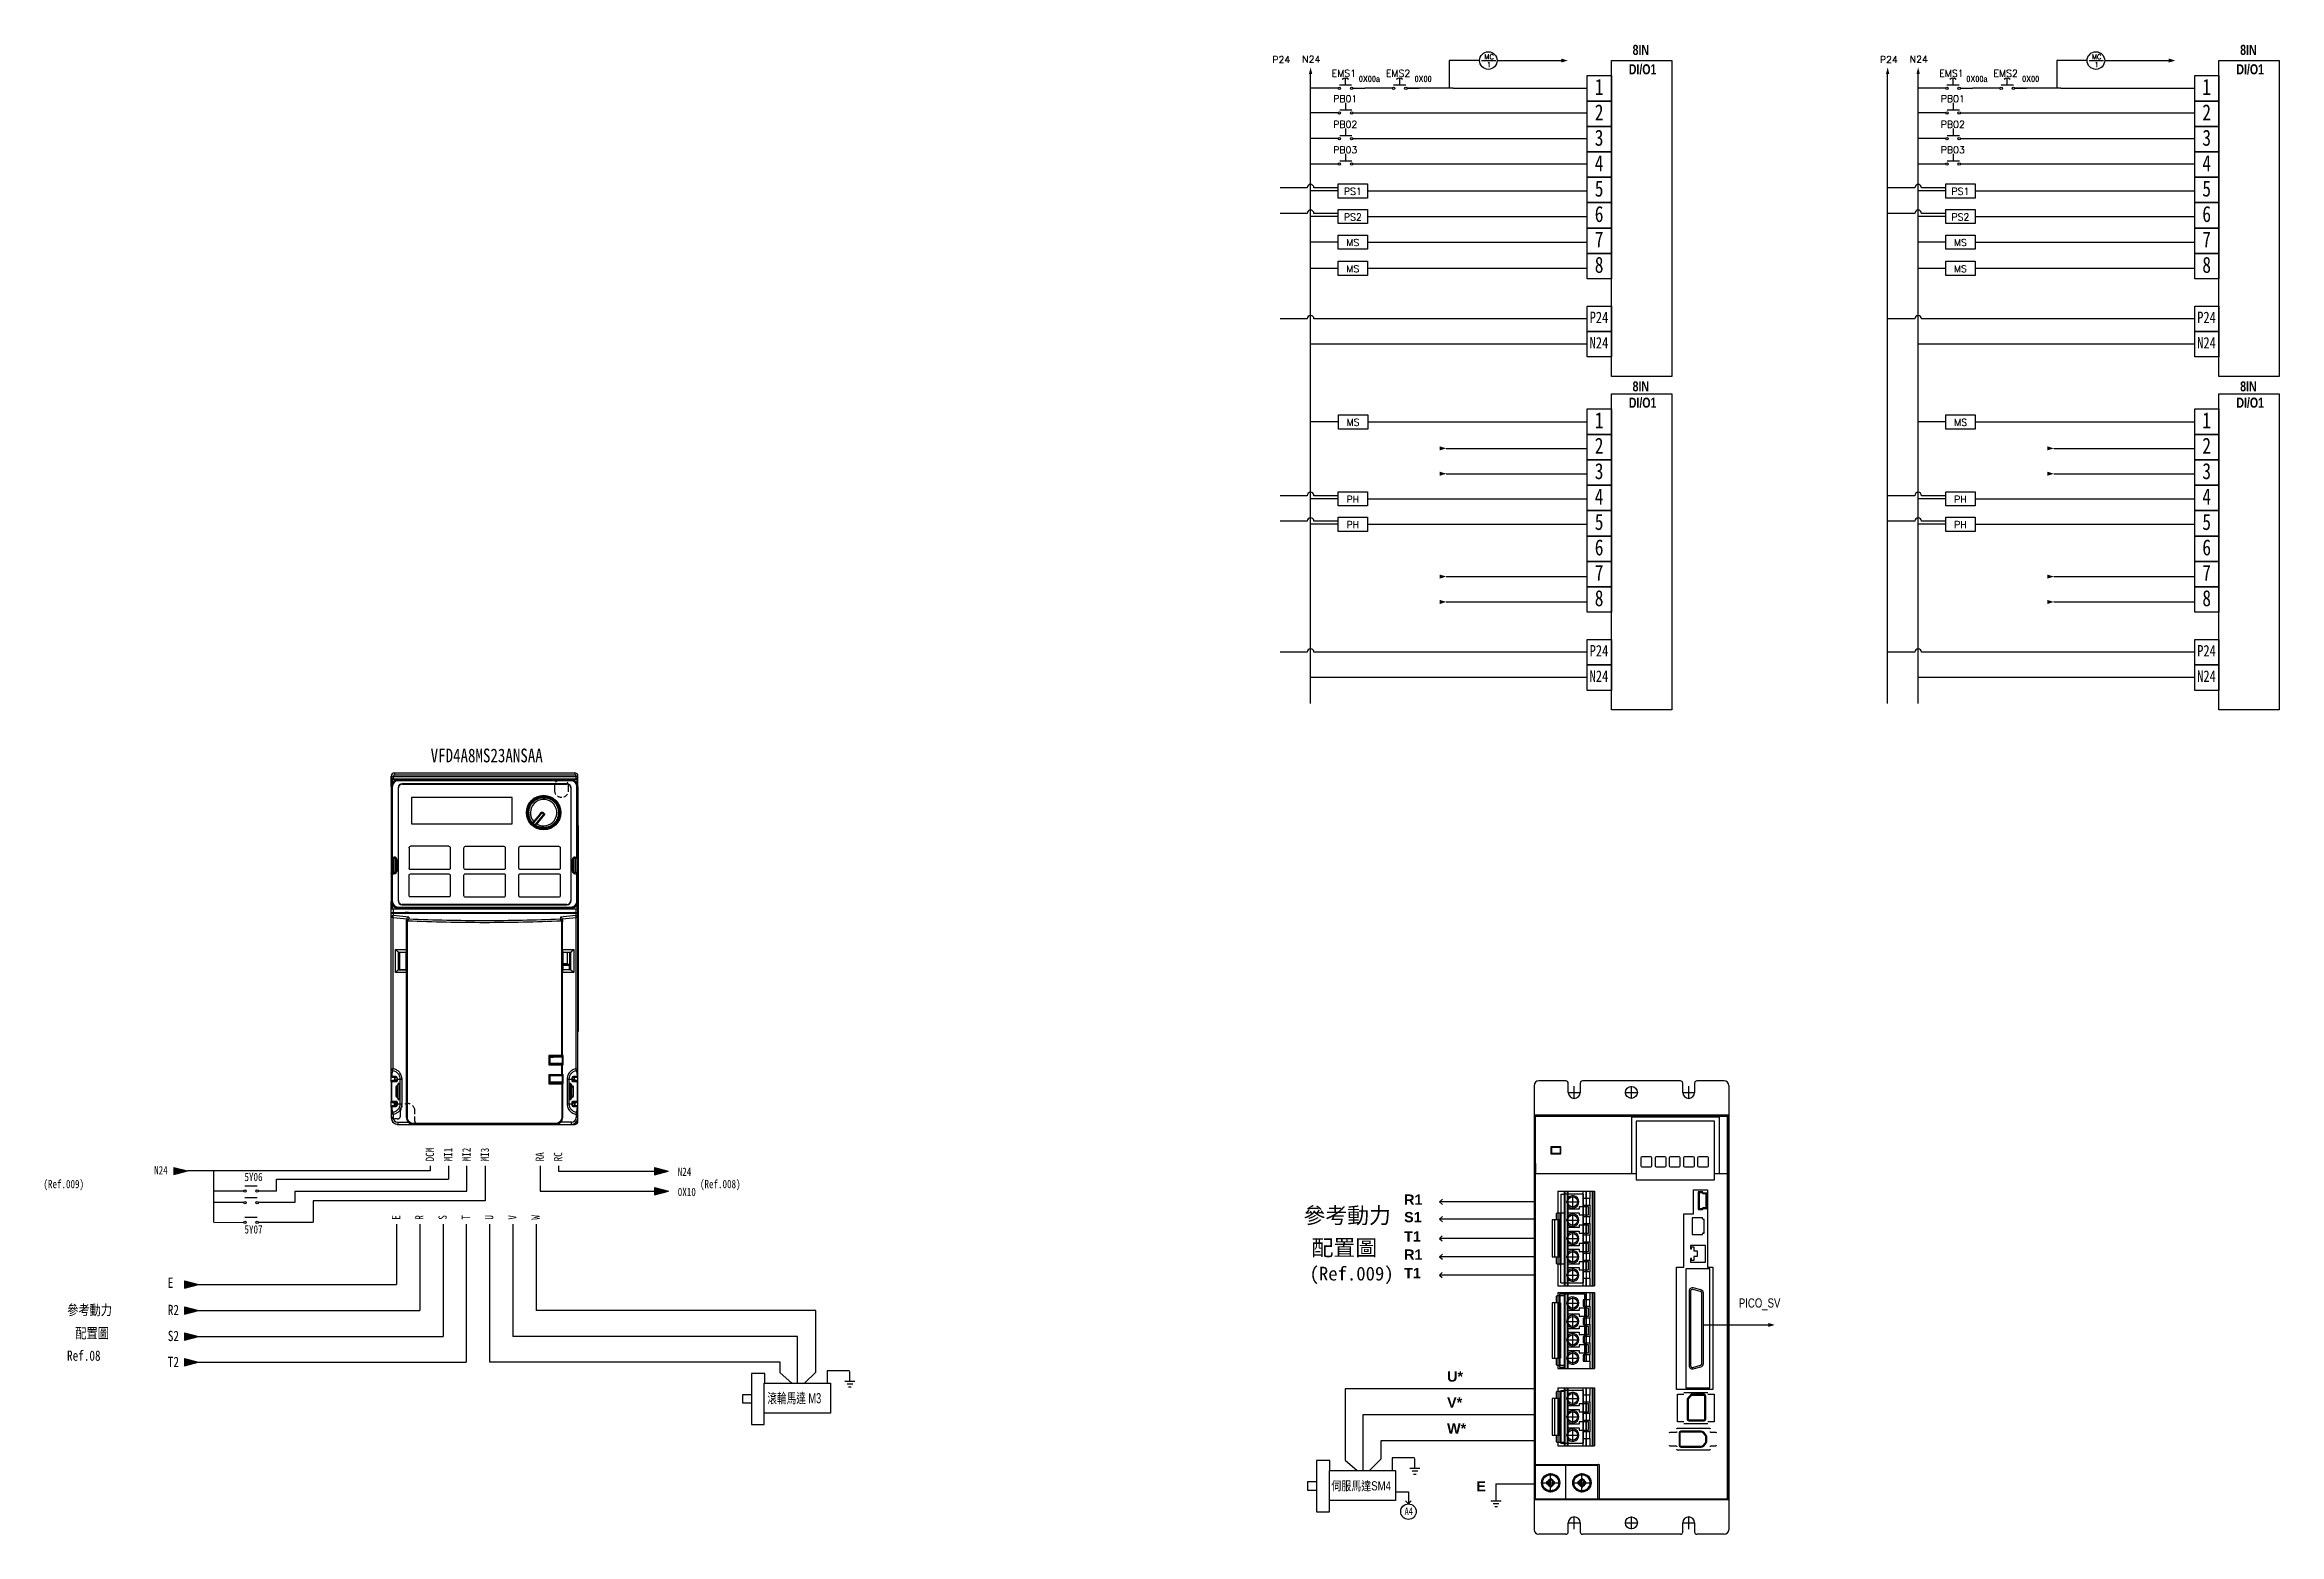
# Model space of a CAD drawing. Header units: millimetres. Extents: x -684 to 5961, y -1281 to 2539.
# Drawn here: x -683.9 to -195.8, y -215.6 to 109.7 of the extents above; entities that cross this region are included whole.
import ezdxf
from ezdxf.enums import TextEntityAlignment as Align

# ---------------------------------------------------------------- set-up
doc = ezdxf.new("R2010")
doc.units = ezdxf.units.MM
doc.header["$LTSCALE"] = 5
doc.header["$MEASUREMENT"] = 0
doc.linetypes.add('CENTER', pattern=[2, 1.25, -0.25, 0.25, -0.25])
doc.linetypes.add('DASHED', pattern=[0.75, 0.5, -0.25])
doc.layers.get('0').update_dxf_attribs({"linetype": 'CONTINUOUS'})
for name, color, linetype in [('0725040705-RDXF_CONTINUOUS_LINE', 7, 'CONTINUOUS'), ('2', 2, 'CONTINUOUS'), ('32524294XX-MDXF_CONTINUOUS_LINE', 7, 'CONTINUOUS'), ('32621207XX-MDXF_CONTINUOUS_LINE', 7, 'CONTINUOUS'), ('33086533XX-MDXF_CONTINUOUS_LINE', 7, 'CONTINUOUS'), ('33086563XX-MDXF_CONTINUOUS_LINE', 7, 'CONTINUOUS'), ('33531120XX-PDXF_CONTINUOUS_LINE', 7, 'CONTINUOUS'), ('AIR', 7, 'CONTINUOUS'), ('DASHED', 7, 'DASHED'), ('EEK500V-03P_DXF_CONTINUOUS_LINE', 7, 'CONTINUOUS'), ('M300-A-CASE-DXF_CONTINUOUS_LINE', 7, 'CONTINUOUS'), ('M300-A-HSK-ADXF_CONTINUOUS_LINE', 7, 'CONTINUOUS'), ('MS300-CB2-BDDXF_CONTINUOUS_LINE', 7, 'CONTINUOUS'), ('MS300-KNOB_DXF_CONTINUOUS_LINE', 7, 'CONTINUOUS'), ('MS300-KPD-CODXF_CONTINUOUS_LINE', 7, 'CONTINUOUS'), ('MS300-MEMBRADXF_CONTINUOUS_LINE', 7, 'CONTINUOUS'), ('OTA3004U101-DXF_CONTINUOUS_LINE', 7, 'CONTINUOUS'), ('SCREW-M3P5X6DXF_CONTINUOUS_LINE', 7, 'CONTINUOUS'), ('TRANSFORMER-DXF_CONTINUOUS_LINE', 7, 'CONTINUOUS')]:
    doc.layers.add(name, color=color, linetype=linetype)
for name, color, linetype, lineweight in [('AM_0', 7, 'CONTINUOUS', 50), ('AM_4', 3, 'CONTINUOUS', 25), ('AM_7', 7, 'CENTER', 25), ('AM_9', 6, 'DASHED', 25)]:
    doc.layers.add(name, color=color, linetype=linetype, lineweight=lineweight)
doc.styles.add('DAYUM', font='complex', dxfattribs={"bigfont": 'dayum'})
doc.styles.add('DAYUS', font='romanc.shx', dxfattribs={"height": 25, "bigfont": 'dayus.shx'})
doc.styles.add('MtXpl_', font='mingliub.ttc')
doc.styles.get("Standard").update_dxf_attribs({"font": 'arialbd.ttf', "height": 15})
doc.styles.add('新細明體', font='', dxfattribs={"width": 0.8})
doc.styles.add('標楷體', font='', dxfattribs={"width": 0.8})
doc.styles.get('新細明體').set_extended_font_data('新細明體')
doc.styles.get('標楷體').set_extended_font_data('標楷體')

msp = doc.modelspace()

# ---------------------------------------------------------------- texts
for s, height, style, p in [('MC', 1.089, 'DAYUM', (-368.423, 107.048)), ('MC', 1.089, 'DAYUM', (-235.713, 107.048)), ('EMS1', 1.5, 'DAYUS', (-400.146, 103.453)), ('EMS2', 1.5, 'DAYUS', (-388.305, 103.453)), ('1', 1.089, 'DAYUM', (-368.423, 105.322)), ('EMS1', 1.5, 'DAYUS', (-267.436, 103.453)), ('EMS2', 1.5, 'DAYUS', (-255.596, 103.453)), ('1', 1.089, 'DAYUM', (-235.713, 105.322)), ('PB01', 1.5, 'DAYUS', (-399.847, 97.884)), ('PB01', 1.5, 'DAYUS', (-267.137, 97.884)), ('PB02', 1.5, 'DAYUS', (-399.846, 92.284)), ('PB02', 1.5, 'DAYUS', (-267.136, 92.284)), ('PB03', 1.5, 'DAYUS', (-399.845, 86.733)), ('PB03', 1.5, 'DAYUS', (-267.135, 86.733)), ('PS1', 1.5, 'DAYUS', (-398.188, 77.685)), ('PS1', 1.5, 'DAYUS', (-265.478, 77.685)), ('PS2', 1.5, 'DAYUS', (-398.188, 72.085)), ('PS2', 1.5, 'DAYUS', (-265.478, 72.085)), ('MS', 1.5, 'DAYUS', (-398.188, 66.485)), ('MS', 1.5, 'DAYUS', (-265.478, 66.485)), ('MS', 1.5, 'DAYUS', (-398.188, 60.752)), ('MS', 1.5, 'DAYUS', (-265.478, 60.752)), ('MS', 1.5, 'DAYUS', (-398.136, 27.236)), ('MS', 1.5, 'DAYUS', (-265.426, 27.236)), ('PH', 1.5, 'DAYUS', (-398.188, 10.436)), ('PH', 1.5, 'DAYUS', (-265.478, 10.436)), ('PH', 1.5, 'DAYUS', (-398.188, 4.879)), ('PH', 1.5, 'DAYUS', (-265.478, 4.879))]:
    msp.add_text(s, height=height, dxfattribs=dict(style=style)).set_placement(p, align=Align.MIDDLE)
at = {"color": 2, "width": 0.75}
for s, p in [('8IN', (-337.076, 107.459)), ('8IN', (-204.366, 107.459)), ('DI/O1', (-337.898, 103.219)), ('DI/O1', (-205.189, 103.219)), ('8IN', (-337.076, 33.98)), ('8IN', (-204.366, 33.98)), ('DI/O1', (-337.898, 30.419)), ('DI/O1', (-205.189, 30.419))]:
    msp.add_text(s, height=2.2, dxfattribs=at).set_placement(p)
at = {"style": 'DAYUS'}
for s, p in [('P24', (-415.773, 105.704)), ('N24', (-409.26, 105.774)), ('P24', (-283.063, 105.704)), ('N24', (-276.55, 105.774))]:
    msp.add_text(s, height=1.5, dxfattribs=at).set_placement(p)
at = {"width": 0.75}
for s, p in [('0X00a', (-396.88, 101.512)), ('0X00', (-384.705, 101.512)), ('0X00a', (-264.17, 101.512)), ('0X00', (-251.995, 101.512))]:
    msp.add_text(s, height=1.4, dxfattribs=at).set_placement(p)
at = {"width": 0.8}
for s, height, style, p in [('1', 3.5, '標楷體', (-345.342, 98.717)), ('1', 3.5, '標楷體', (-212.633, 98.717)), ('2', 3.5, '標楷體', (-345.342, 93.168)), ('2', 3.5, '標楷體', (-212.633, 93.168)), ('3', 3.5, '標楷體', (-345.342, 87.619)), ('3', 3.5, '標楷體', (-212.633, 87.619)), ('4', 3.5, '標楷體', (-345.342, 82.07)), ('4', 3.5, '標楷體', (-212.633, 82.07)), ('5', 3.5, '標楷體', (-345.342, 76.521)), ('5', 3.5, '標楷體', (-212.633, 76.521)), ('6', 3.5, '標楷體', (-345.342, 70.972)), ('6', 3.5, '標楷體', (-212.633, 70.972)), ('7', 3.5, '標楷體', (-345.342, 65.423)), ('7', 3.5, '標楷體', (-212.633, 65.423)), ('8', 3.5, '標楷體', (-345.342, 59.875)), ('8', 3.5, '標楷體', (-212.633, 59.875)), ('P24', 2.5, '標楷體', (-346.464, 48.897)), ('P24', 2.5, '標楷體', (-213.754, 48.897)), ('N24', 2.5, '標楷體', (-346.464, 43.348)), ('N24', 2.5, '標楷體', (-213.754, 43.348)), ('1', 3.5, '標楷體', (-345.342, 25.917)), ('1', 3.5, '標楷體', (-212.633, 25.917)), ('2', 3.5, '標楷體', (-345.342, 20.368)), ('2', 3.5, '標楷體', (-212.633, 20.368)), ('3', 3.5, '標楷體', (-345.342, 14.819)), ('3', 3.5, '標楷體', (-212.633, 14.819)), ('4', 3.5, '標楷體', (-345.342, 9.27)), ('4', 3.5, '標楷體', (-212.633, 9.27)), ('5', 3.5, '標楷體', (-345.342, 3.721)), ('5', 3.5, '標楷體', (-212.633, 3.721)), ('6', 3.5, '標楷體', (-345.342, -1.828)), ('6', 3.5, '標楷體', (-212.633, -1.828)), ('7', 3.5, '標楷體', (-345.342, -7.377)), ('7', 3.5, '標楷體', (-212.633, -7.377)), ('8', 3.5, '標楷體', (-345.342, -12.925)), ('8', 3.5, '標楷體', (-212.633, -12.925)), ('P24', 2.5, '標楷體', (-346.464, -23.903)), ('P24', 2.5, '標楷體', (-213.754, -23.903)), ('N24', 2.5, '標楷體', (-346.464, -29.452)), ('N24', 2.5, '標楷體', (-213.754, -29.452)), ('PICO_SV', 2, '新細明體', (-313.866, -166.091))]:
    msp.add_text(s, height=height, dxfattribs=dict(at, style=style)).set_placement(p)
at = {"layer": '2', "style": '標楷體', "width": 0.8}
msp.add_text('VFD4A8MS23ANSAA', height=3, dxfattribs=at).set_placement((-587.374, -45.526, -0.672), align=Align.MIDDLE)
at = {"layer": 'AIR', "style": '標楷體', "width": 0.8}
for s, p in [('DCM', (-598.887, -134.157)), ('MI1', (-594.887, -134.157)), ('MI2', (-590.887, -134.145)), ('MI3', (-586.887, -134.157)), ('RA', (-574.887, -134.157)), ('RC', (-570.887, -134.157)), ('E', (-606.267, -146.901)), ('R', (-601.187, -146.901)), ('S', (-596.107, -146.901)), ('T', (-591.027, -146.901)), ('U', (-585.947, -146.901)), ('V', (-580.867, -146.901)), ('W', (-575.787, -146.901))]:
    msp.add_text(s, height=1.811, rotation=90, dxfattribs=at).set_placement(p)
at = {"layer": 'AIR'}
for s, height, style, width, p in [('N24', 1.811, '標楷體', 0.8, (-660.011, -137.011)), ('N24', 1.811, '標楷體', 0.8, (-545.637, -137.338)), ('(Ref.009)', 1.811, '標楷體', 0.8, (-684.198, -140.025)), ('0X10', 1.811, '標楷體', 0.8, (-545.637, -141.744)), ('(Ref.008)', 1.811, '標楷體', 0.8, (-540.79, -140.025)), ('E', 2.243, '標楷體', 0.8, (-657.027, -161.807)), ('參考動力', 2.2434, '新細明體', 0.8, (-679.008, -167.744)), ('R2', 2.2434, '標楷體', 0.8, (-657.027, -167.736)), ('配置圖', 2.2434, '新細明體', 0.8, (-677.236, -172.814)), ('Ref.08', 2.2434, '標楷體', 0.8, (-679.043, -177.716)), ('S2', 2.2434, '標楷體', 0.8, (-657.027, -173.411)), ('T2', 2.2434, '標楷體', 0.8, (-657.027, -179.086)), ('滾輪馬達 M3', 2.2, '新細明體', 0.7, (-526.065, -186.989)), ('伺服馬達SM4', 2, '新細明體', 0.8, (-402.892, -206.023)), ('A4', 1.6, '標楷體', 0.8, (-386.887, -211.36))]:
    msp.add_text(s, height=height, dxfattribs=dict(at, style=style, width=width)).set_placement(p)
at = {"layer": 'AIR', "style": '標楷體', "width": 0.8}
for s, p in [('5Y06', (-638.308, -137.583)), ('5Y07', (-638.308, -149.035))]:
    msp.add_text(s, height=1.811, dxfattribs=at).set_placement(p, align=Align.MIDDLE)
at = {"layer": 'AIR'}
for s, height, p in [('R1', 2.2434, (-386.979, -143.643)), ('S1', 2.2434, (-386.979, -147.461)), ('T1', 2.2434, (-386.979, -151.686)), ('R1', 2.2434, (-386.979, -155.643)), ('T1', 2.2434, (-386.979, -159.688)), ('E', 2.243, (-371.191, -206.254))]:
    msp.add_text(s, height=height, dxfattribs=at).set_placement(p)
at = {"layer": 'AIR', "style": 'MtXpl_'}
for s, height, p in [('參考動力', 3.5, (-408.96, -147.728)), ('配置圖', 3.5, (-407.188, -154.76)), ('(Ref.009)', 3, (-407.637, -160.181))]:
    msp.add_text(s, height=height, dxfattribs=at).set_placement(p)
at = {"layer": 'AIR', "color": 0}
for s, p in [('U*', (-377.595, -182.268)), ('V*', (-377.595, -187.943)), ('W*', (-377.595, -193.618))]:
    msp.add_text(s, height=2.2434, dxfattribs=at).set_placement(p)

# ---------------------------------------------------------------- hatches: boundary and pattern name
at = {"linetype": 'Continuous'}
h = msp.add_hatch(color=0, dxfattribs=at)
h.dxf.hatch_style = 1
h.set_gradient(color1=(255, 255, 255), centered=1, one_color=1, tint=1)
h.paths.add_polyline_path([(-652.709, -136.265), (-655.728, -135.471), (-655.728, -137.059)])
h = msp.add_hatch(color=0, dxfattribs=at)
h.dxf.hatch_style = 1
h.set_gradient(color1=(255, 255, 255), centered=1, one_color=1, tint=1)
h.paths.add_polyline_path([(-547.728, -136.284), (-550.747, -135.49), (-550.747, -137.078)])
h = msp.add_hatch(color=0, dxfattribs=at)
h.dxf.hatch_style = 1
h.set_gradient(color1=(255, 255, 255), centered=1, one_color=1, tint=1)
h.paths.add_polyline_path([(-547.686, -140.648), (-550.705, -139.855), (-550.705, -141.442)])
h = msp.add_hatch(color=0, dxfattribs=at)
h.dxf.hatch_style = 1
h.set_gradient(color1=(255, 255, 255), centered=1, one_color=1, tint=1)
h.paths.add_polyline_path([(-650.328, -161.082), (-653.347, -160.288), (-653.347, -161.876)])
h = msp.add_hatch(color=0, dxfattribs=at)
h.dxf.hatch_style = 1
h.set_gradient(color1=(255, 255, 255), centered=1, one_color=1, tint=1)
h.paths.add_polyline_path([(-650.328, -166.727), (-653.347, -165.933), (-653.347, -167.521)])
h = msp.add_hatch(color=0, dxfattribs=at)
h.dxf.hatch_style = 1
h.set_gradient(color1=(255, 255, 255), centered=1, one_color=1, tint=1)
h.paths.add_polyline_path([(-650.352, -172.386), (-653.37, -171.592), (-653.37, -173.18)])
h = msp.add_hatch(color=0, dxfattribs=at)
h.dxf.hatch_style = 1
h.set_gradient(color1=(255, 255, 255), centered=1, one_color=1, tint=1)
h.paths.add_polyline_path([(-650.375, -178.045), (-653.394, -177.251), (-653.394, -178.839)])

# ---------------------------------------------------------------- linework, layer by layer
for p, q in [((-407.411, -34.147), (-407.411, 103.3)), ((-370.059, 106.228), (-366.946, 106.228)), ((-281.366, -34.147), (-281.366, 103.3)), ((-274.701, -34.147), (-274.701, 103.3)), ((-237.349, 106.228), (-234.236, 106.228)), ((-401.387, 100.174), (-407.411, 100.174)), ((-401.12, 100.915), (-398.452, 100.915)), ((-399.786, 100.915), (-399.786, 102.394)), ((-389.546, 100.174), (-395.57, 100.174)), ((-389.279, 100.915), (-386.612, 100.915)), ((-387.946, 100.915), (-387.946, 102.394)), ((-376.275, 100.174), (-386.345, 100.174)), ((-268.677, 100.174), (-274.701, 100.174)), ((-268.41, 100.915), (-265.743, 100.915)), ((-267.076, 100.915), (-267.076, 102.394)), ((-256.836, 100.174), (-262.86, 100.174)), ((-256.57, 100.915), (-253.902, 100.915)), ((-255.236, 100.915), (-255.236, 102.394)), ((-243.565, 100.174), (-253.635, 100.174)), ((-401.387, 94.777), (-407.411, 94.777)), ((-401.052, 95.499), (-398.384, 95.499)), ((-399.718, 95.499), (-399.718, 96.979)), ((-398.186, 94.797), (-346.988, 94.803)), ((-268.677, 94.777), (-274.701, 94.777)), ((-268.342, 95.499), (-265.674, 95.499)), ((-267.008, 95.499), (-267.008, 96.979)), ((-265.477, 94.797), (-214.278, 94.803)), ((-401.386, 89.177), (-407.41, 89.177)), ((-401.051, 89.899), (-398.383, 89.899)), ((-399.717, 89.899), (-399.717, 91.379)), ((-398.186, 89.197), (-346.987, 89.203)), ((-268.676, 89.177), (-274.7, 89.177)), ((-268.341, 89.899), (-265.674, 89.899)), ((-267.007, 89.899), (-267.007, 91.379)), ((-265.476, 89.197), (-214.277, 89.203)), ((-401.385, 83.626), (-407.409, 83.626)), ((-401.05, 84.348), (-398.383, 84.348)), ((-399.717, 84.348), (-399.717, 85.827)), ((-398.185, 83.645), (-346.986, 83.652)), ((-268.676, 83.626), (-274.699, 83.626)), ((-268.341, 84.348), (-265.673, 84.348)), ((-267.007, 84.348), (-267.007, 85.827)), ((-265.475, 83.645), (-214.277, 83.652)), ((-408.145, 78.453), (-414.077, 78.453)), ((-401.387, 78.453), (-406.678, 78.453)), ((-275.435, 78.453), (-281.367, 78.453)), ((-268.677, 78.453), (-273.968, 78.453)), ((-401.387, 77.77), (-407.411, 77.77)), ((-394.985, 77.789), (-346.988, 77.789)), ((-268.677, 77.77), (-274.701, 77.77)), ((-262.275, 77.789), (-214.278, 77.789)), ((-408.145, 72.853), (-414.077, 72.853)), ((-401.387, 72.17), (-407.411, 72.17)), ((-401.387, 72.853), (-406.678, 72.853)), ((-394.985, 72.189), (-346.988, 72.189)), ((-275.435, 72.853), (-281.367, 72.853)), ((-268.677, 72.17), (-274.701, 72.17)), ((-268.677, 72.853), (-273.968, 72.853)), ((-262.275, 72.189), (-214.278, 72.189)), ((-401.387, 66.57), (-407.411, 66.57)), ((-394.985, 66.589), (-346.988, 66.589)), ((-268.677, 66.57), (-274.701, 66.57)), ((-262.275, 66.589), (-214.278, 66.589)), ((-401.387, 60.837), (-407.411, 60.837)), ((-394.985, 60.857), (-346.988, 60.857)), ((-268.677, 60.837), (-274.701, 60.837)), ((-262.275, 60.857), (-214.278, 60.857)), ((-408.145, 49.817), (-414.077, 49.817)), ((-346.988, 49.817), (-406.678, 49.817)), ((-275.435, 49.817), (-281.367, 49.817)), ((-214.278, 49.817), (-273.968, 49.817)), ((-401.335, 27.321), (-407.359, 27.321)), ((-394.933, 27.341), (-346.936, 27.341)), ((-268.625, 27.321), (-274.649, 27.321)), ((-262.223, 27.341), (-214.226, 27.341)), ((-377.77, 21.54), (-346.988, 21.54)), ((-245.06, 21.54), (-214.278, 21.54)), ((-377.77, 16.002), (-346.988, 16.002)), ((-245.06, 16.002), (-214.278, 16.002)), ((-408.145, 11.205), (-414.077, 11.205)), ((-401.387, 10.521), (-407.411, 10.521)), ((-401.387, 11.205), (-406.678, 11.205)), ((-394.985, 10.541), (-346.988, 10.541)), ((-275.435, 11.205), (-281.367, 11.205)), ((-268.677, 10.521), (-274.701, 10.521)), ((-268.677, 11.205), (-273.968, 11.205)), ((-262.275, 10.541), (-214.278, 10.541)), ((-408.145, 5.647), (-414.077, 5.647)), ((-401.387, 4.964), (-407.411, 4.964)), ((-401.387, 5.647), (-406.678, 5.647)), ((-394.985, 4.983), (-346.988, 4.983)), ((-275.435, 5.647), (-281.367, 5.647)), ((-268.677, 4.964), (-274.701, 4.964)), ((-268.677, 5.647), (-273.968, 5.647)), ((-262.275, 4.983), (-214.278, 4.983)), ((-377.77, -6.46), (-346.988, -6.46)), ((-245.06, -6.46), (-214.278, -6.46)), ((-377.77, -11.998), (-346.988, -11.998)), ((-245.06, -11.998), (-214.278, -11.998)), ((-408.145, -22.983), (-414.077, -22.983)), ((-346.988, -22.983), (-406.678, -22.983)), ((-275.435, -22.983), (-281.367, -22.983)), ((-214.278, -22.983), (-273.968, -22.983)), ((-599.691, -136.265), (-652.709, -136.265)), ((-646.998, -147.464), (-646.998, -136.265)), ((-599.691, -135.131), (-599.691, -136.265)), ((-595.691, -135.131), (-595.691, -138.09)), ((-575.691, -135.131), (-575.691, -140.648)), ((-571.691, -135.131), (-571.691, -136.284)), ((-571.691, -136.284), (-550.747, -136.284)), ((-640.453, -140.648), (-646.998, -140.648)), ((-640.186, -139.515), (-637.519, -139.515)), ((-639.912, -140.66), (-639.92, -140.66)), ((-639.912, -140.66), (-639.92, -140.66)), ((-633.262, -140.648), (-637.252, -140.648)), ((-575.691, -140.648), (-550.705, -140.648)), ((-640.453, -143.163), (-646.998, -143.163)), ((-640.186, -142.03), (-637.519, -142.03)), ((-640.186, -146.331), (-637.519, -146.331)), ((-639.912, -143.175), (-639.92, -143.175)), ((-639.912, -143.175), (-639.92, -143.175)), ((-629.262, -143.163), (-637.252, -143.163)), ((-639.912, -147.476), (-639.92, -147.476)), ((-639.912, -147.476), (-639.92, -147.476)), ((-607.071, -147.875), (-607.071, -161.082)), ((-601.991, -147.875), (-601.991, -166.727)), ((-596.911, -147.875), (-596.911, -172.386)), ((-591.831, -147.875), (-591.831, -178.045)), ((-586.751, -147.875), (-586.751, -178.045)), ((-581.671, -147.875), (-581.671, -172.386)), ((-576.591, -147.875), (-576.591, -166.727)), ((-650.328, -161.082), (-607.071, -161.082)), ((-650.328, -166.727), (-601.991, -166.727)), ((-515.499, -166.727), (-576.591, -166.727)), ((-515.499, -180.202), (-515.499, -166.727)), ((-650.352, -172.386), (-596.911, -172.386)), ((-519.45, -172.386), (-581.671, -172.386)), ((-519.45, -182.629), (-519.45, -172.386)), ((-650.375, -178.045), (-591.831, -178.045)), ((-523.261, -178.045), (-586.751, -178.045)), ((-523.261, -180.359), (-523.261, -178.045))]:
    msp.add_line(p, q)
at = {"color": 0, "linetype": 'Continuous'}
for p, q in [((-370.508, 106.228), (-377.154, 106.228)), ((-377.154, 106.228), (-377.154, 100.174)), ((-366.668, 106.228), (-352.675, 106.228)), ((-237.798, 106.228), (-244.445, 106.228)), ((-244.445, 106.228), (-244.445, 100.174)), ((-233.958, 106.228), (-219.965, 106.228)), ((-398.186, 100.174), (-395.57, 100.174)), ((-386.345, 100.174), (-383.729, 100.174)), ((-376.275, 100.174), (-346.988, 100.174)), ((-265.476, 100.174), (-262.86, 100.174)), ((-253.635, 100.174), (-251.019, 100.174)), ((-243.565, 100.174), (-214.278, 100.174)), ((-346.988, 44.269), (-407.411, 44.269)), ((-214.278, 44.269), (-274.701, 44.269)), ((-346.988, -28.531), (-407.411, -28.531)), ((-214.278, -28.531), (-274.701, -28.531)), ((-655.728, -135.471), (-655.728, -137.059)), ((-655.728, -135.471), (-652.709, -136.265)), ((-655.728, -137.059), (-652.709, -136.265)), ((-591.683, -140.648), (-591.691, -135.131)), ((-587.691, -135.131), (-587.691, -142.82)), ((-550.747, -135.49), (-550.747, -137.078)), ((-550.747, -135.49), (-547.728, -136.284)), ((-550.747, -137.078), (-547.728, -136.284)), ((-633.262, -140.648), (-633.262, -138.09)), ((-633.262, -138.09), (-595.691, -138.09)), ((-629.262, -140.648), (-591.683, -140.648)), ((-629.262, -140.648), (-629.262, -143.163)), ((-550.705, -139.855), (-550.705, -141.442)), ((-550.705, -139.855), (-547.686, -140.648)), ((-550.705, -141.442), (-547.686, -140.648)), ((-587.691, -142.82), (-625.262, -142.82)), ((-625.262, -142.82), (-625.262, -145.033)), ((-625.262, -144.949), (-625.262, -147.464)), ((-646.998, -147.511), (-640.453, -147.464)), ((-637.252, -147.464), (-625.262, -147.464)), ((-653.347, -160.288), (-653.347, -161.876)), ((-653.347, -160.288), (-650.328, -161.082)), ((-653.347, -161.876), (-650.328, -161.082)), ((-653.347, -165.933), (-653.347, -167.521)), ((-653.347, -165.933), (-650.328, -166.727)), ((-653.347, -167.521), (-650.328, -166.727)), ((-653.37, -171.592), (-653.37, -173.18)), ((-653.37, -171.592), (-650.352, -172.386)), ((-653.37, -173.18), (-650.352, -172.386)), ((-653.394, -177.251), (-653.394, -178.839)), ((-653.394, -177.251), (-650.375, -178.045)), ((-653.394, -178.839), (-650.375, -178.045))]:
    msp.add_line(p, q, dxfattribs=at)
at = {"linetype": 'Continuous'}
for p, q in [((-321.601, -169.888), (-307.458, -169.888)), ((-366.965, -204.594), (-358.547, -204.594))]:
    msp.add_line(p, q, dxfattribs=at)
at = {"color": 0, "linetype": 'Continuous'}
for points in [[(-346.988, 102.941), (-341.714, 102.941), (-341.714, 97.392), (-346.988, 97.392)], [(-341.714, 106.274), (-328.526, 106.274), (-328.526, 37.245), (-341.714, 37.245)], [(-214.278, 102.941), (-209.004, 102.941), (-209.004, 97.392), (-214.278, 97.392)], [(-209.004, 106.274), (-195.816, 106.274), (-195.816, 37.245), (-209.004, 37.245)], [(-346.988, 97.392), (-341.714, 97.392), (-341.714, 91.843), (-346.988, 91.843)], [(-214.278, 97.392), (-209.004, 97.392), (-209.004, 91.843), (-214.278, 91.843)], [(-346.988, 91.843), (-341.714, 91.843), (-341.714, 86.294), (-346.988, 86.294)], [(-214.278, 91.843), (-209.004, 91.843), (-209.004, 86.294), (-214.278, 86.294)], [(-346.988, 86.294), (-341.714, 86.294), (-341.714, 80.745), (-346.988, 80.745)], [(-214.278, 86.294), (-209.004, 86.294), (-209.004, 80.745), (-214.278, 80.745)], [(-346.988, 80.745), (-341.714, 80.745), (-341.714, 75.196), (-346.988, 75.196)], [(-214.278, 80.745), (-209.004, 80.745), (-209.004, 75.196), (-214.278, 75.196)], [(-346.988, 75.196), (-341.714, 75.196), (-341.714, 69.647), (-346.988, 69.647)], [(-214.278, 75.196), (-209.004, 75.196), (-209.004, 69.647), (-214.278, 69.647)], [(-346.988, 69.647), (-341.714, 69.647), (-341.714, 64.099), (-346.988, 64.099)], [(-214.278, 69.647), (-209.004, 69.647), (-209.004, 64.099), (-214.278, 64.099)], [(-346.988, 64.099), (-341.714, 64.099), (-341.714, 58.55), (-346.988, 58.55)], [(-214.278, 64.099), (-209.004, 64.099), (-209.004, 58.55), (-214.278, 58.55)], [(-346.988, 52.592), (-341.714, 52.592), (-341.714, 47.043), (-346.988, 47.043)], [(-214.278, 52.592), (-209.004, 52.592), (-209.004, 47.043), (-214.278, 47.043)], [(-346.988, 47.043), (-341.714, 47.043), (-341.714, 41.494), (-346.988, 41.494)], [(-214.278, 47.043), (-209.004, 47.043), (-209.004, 41.494), (-214.278, 41.494)], [(-346.988, 30.141), (-341.714, 30.141), (-341.714, 24.592), (-346.988, 24.592)], [(-341.714, 33.474), (-328.526, 33.474), (-328.526, -35.555), (-341.714, -35.555)], [(-214.278, 30.141), (-209.004, 30.141), (-209.004, 24.592), (-214.278, 24.592)], [(-209.004, 33.474), (-195.816, 33.474), (-195.816, -35.555), (-209.004, -35.555)], [(-346.988, 24.592), (-341.714, 24.592), (-341.714, 19.043), (-346.988, 19.043)], [(-214.278, 24.592), (-209.004, 24.592), (-209.004, 19.043), (-214.278, 19.043)], [(-346.988, 19.043), (-341.714, 19.043), (-341.714, 13.494), (-346.988, 13.494)], [(-214.278, 19.043), (-209.004, 19.043), (-209.004, 13.494), (-214.278, 13.494)], [(-346.988, 13.494), (-341.714, 13.494), (-341.714, 7.945), (-346.988, 7.945)], [(-214.278, 13.494), (-209.004, 13.494), (-209.004, 7.945), (-214.278, 7.945)], [(-346.988, 7.945), (-341.714, 7.945), (-341.714, 2.396), (-346.988, 2.396)], [(-214.278, 7.945), (-209.004, 7.945), (-209.004, 2.396), (-214.278, 2.396)], [(-346.988, 2.396), (-341.714, 2.396), (-341.714, -3.153), (-346.988, -3.153)], [(-214.278, 2.396), (-209.004, 2.396), (-209.004, -3.153), (-214.278, -3.153)], [(-346.988, -3.153), (-341.714, -3.153), (-341.714, -8.701), (-346.988, -8.701)], [(-214.278, -3.153), (-209.004, -3.153), (-209.004, -8.701), (-214.278, -8.701)], [(-346.988, -8.701), (-341.714, -8.701), (-341.714, -14.25), (-346.988, -14.25)], [(-214.278, -8.701), (-209.004, -8.701), (-209.004, -14.25), (-214.278, -14.25)], [(-346.988, -20.208), (-341.714, -20.208), (-341.714, -25.757), (-346.988, -25.757)], [(-214.278, -20.208), (-209.004, -20.208), (-209.004, -25.757), (-214.278, -25.757)], [(-346.988, -25.757), (-341.714, -25.757), (-341.714, -31.306), (-346.988, -31.306)], [(-214.278, -25.757), (-209.004, -25.757), (-209.004, -31.306), (-214.278, -31.306)]]:
    msp.add_lwpolyline(points, close=True, dxfattribs=at)
for points in [[(-401.387, 79.329), (-394.985, 79.329), (-394.985, 76.211), (-401.387, 76.211)], [(-268.677, 79.329), (-262.275, 79.329), (-262.275, 76.211), (-268.677, 76.211)], [(-401.387, 73.729), (-394.985, 73.729), (-394.985, 70.611), (-401.387, 70.611)], [(-268.677, 73.729), (-262.275, 73.729), (-262.275, 70.611), (-268.677, 70.611)], [(-401.387, 68.129), (-394.985, 68.129), (-394.985, 65.011), (-401.387, 65.011)], [(-268.677, 68.129), (-262.275, 68.129), (-262.275, 65.011), (-268.677, 65.011)], [(-401.387, 62.396), (-394.985, 62.396), (-394.985, 59.278), (-401.387, 59.278)], [(-268.677, 62.396), (-262.275, 62.396), (-262.275, 59.278), (-268.677, 59.278)], [(-401.335, 28.88), (-394.933, 28.88), (-394.933, 25.762), (-401.335, 25.762)], [(-268.625, 28.88), (-262.223, 28.88), (-262.223, 25.762), (-268.625, 25.762)], [(-401.387, 12.08), (-394.985, 12.08), (-394.985, 8.962), (-401.387, 8.962)], [(-268.677, 12.08), (-262.275, 12.08), (-262.275, 8.962), (-268.677, 8.962)], [(-401.387, 6.523), (-394.985, 6.523), (-394.985, 3.404), (-401.387, 3.404)], [(-268.677, 6.523), (-262.275, 6.523), (-262.275, 3.404), (-268.677, 3.404)]]:
    msp.add_lwpolyline(points, close=True)
at = {"linetype": 'Continuous'}
for centre in [(-368.588, 106.228), (-235.878, 106.228)]:
    msp.add_circle(centre, 1.92, dxfattribs=at)
for centre in [(-401.12, 100.174), (-398.452, 100.174), (-389.279, 100.174), (-386.612, 100.174), (-268.41, 100.174), (-265.743, 100.174), (-256.57, 100.174), (-253.902, 100.174), (-401.12, 94.777), (-398.452, 94.777), (-268.41, 94.777), (-265.743, 94.777), (-401.119, 89.177), (-398.452, 89.177), (-268.41, 89.177), (-265.742, 89.177), (-401.119, 83.626), (-398.451, 83.626), (-268.409, 83.626), (-265.741, 83.626), (-640.186, -140.648), (-637.519, -140.648), (-640.186, -143.163), (-637.519, -143.163), (-640.186, -147.464), (-637.519, -147.464)]:
    msp.add_circle(centre, 0.267)
for centre, radius, start, end in [((-399.808, 101.439), 0.943, 45.35258, 135.35258), ((-387.967, 101.439), 0.943, 45.35258, 135.35258), ((-267.098, 101.439), 0.943, 45.35258, 135.35258), ((-255.257, 101.439), 0.943, 45.35258, 135.35258), ((-407.412, 78.453), 0.733, 0, 180), ((-274.702, 78.453), 0.733, 0, 180), ((-407.412, 72.853), 0.733, 0, 180), ((-274.702, 72.853), 0.733, 0, 180), ((-407.412, 49.817), 0.733, 0, 180), ((-274.702, 49.817), 0.733, 0, 180), ((-407.412, 11.205), 0.733, 0, 180), ((-274.702, 11.205), 0.733, 0, 180), ((-407.412, 5.647), 0.733, 0, 180), ((-274.702, 5.647), 0.733, 0, 180), ((-407.412, -22.983), 0.733, 0, 180), ((-274.702, -22.983), 0.733, 0, 180)]:
    msp.add_arc(centre, radius, start, end)
for points in [[(-407.775, 103.3), (-407.047, 103.3), (-407.411, 104.756)], [(-407.775, 103.3), (-407.047, 103.3), (-407.411, 104.756)], [(-351.244, 106.228), (-352.675, 105.786), (-352.675, 106.676), (-352.675, 106.228)], [(-281.73, 103.3), (-281.002, 103.3), (-281.366, 104.756)], [(-281.73, 103.3), (-281.002, 103.3), (-281.366, 104.756)], [(-275.065, 103.3), (-274.337, 103.3), (-274.701, 104.756)], [(-275.065, 103.3), (-274.337, 103.3), (-274.701, 104.756)], [(-218.535, 106.228), (-219.965, 105.786), (-219.965, 106.676), (-219.965, 106.228)], [(-377.77, 21.54), (-379.201, 21.982), (-379.201, 21.092), (-379.201, 21.54)], [(-245.06, 21.54), (-246.491, 21.982), (-246.491, 21.092), (-246.491, 21.54)], [(-377.77, 16.002), (-379.201, 16.445), (-379.201, 15.555), (-379.201, 16.002)], [(-245.06, 16.002), (-246.491, 16.445), (-246.491, 15.555), (-246.491, 16.002)], [(-377.77, -6.46), (-379.201, -6.018), (-379.201, -6.908), (-379.201, -6.46)], [(-245.06, -6.46), (-246.491, -6.018), (-246.491, -6.908), (-246.491, -6.46)], [(-377.77, -11.998), (-379.201, -11.555), (-379.201, -12.445), (-379.201, -11.998)], [(-245.06, -11.998), (-246.491, -11.555), (-246.491, -12.445), (-246.491, -11.998)], [(-306.027, -169.888), (-307.458, -170.331), (-307.458, -169.441), (-307.458, -169.888)]]:
    msp.add_solid(points)
at = {"layer": '0725040705-RDXF_CONTINUOUS_LINE'}
for p, q in [((-569.744, -79.949), (-569.744, -79.792)), ((-570.734, -90.922), (-569.744, -90.922)), ((-569.744, -90.922), (-569.744, -88.512))]:
    msp.add_line(p, q, dxfattribs=at)
at = {"layer": '32524294XX-MDXF_CONTINUOUS_LINE'}
for p, q in [((-573.794, -111.952), (-573.734, -111.952)), ((-573.734, -111.352), (-573.71, -111.377)), ((-573.734, -112.792), (-573.734, -111.352)), ((-573.71, -111.377), (-573.518, -111.377)), ((-573.71, -112.78), (-573.71, -111.377)), ((-573.554, -111.172), (-570.914, -111.172)), ((-573.554, -111.172), (-573.53, -111.197)), ((-573.518, -112.78), (-573.518, -111.377)), ((-570.936, -111.194), (-570.914, -111.172)), ((-570.756, -111.374), (-570.922, -111.374)), ((-570.922, -111.374), (-570.922, -112.78)), ((-570.756, -111.374), (-570.734, -111.352)), ((-570.756, -111.374), (-570.756, -112.78)), ((-570.734, -111.352), (-570.734, -112.794)), ((-573.734, -112.672), (-573.794, -112.672)), ((-573.794, -115.552), (-573.734, -115.552)), ((-573.734, -116.272), (-573.794, -116.272)), ((-573.734, -112.792), (-573.71, -112.78)), ((-573.734, -112.792), (-573.734, -112.792)), ((-573.734, -115.432), (-573.71, -115.445)), ((-573.734, -115.433), (-573.734, -115.432)), ((-573.734, -115.433), (-573.734, -116.873)), ((-573.71, -116.848), (-573.734, -116.873)), ((-570.756, -112.78), (-573.71, -112.78)), ((-573.71, -115.445), (-570.756, -115.445)), ((-573.71, -116.848), (-573.71, -115.445)), ((-573.71, -116.848), (-573.518, -116.848)), ((-573.554, -112.972), (-573.53, -112.96)), ((-573.554, -112.972), (-573.134, -112.972)), ((-573.554, -115.252), (-573.134, -115.252)), ((-573.554, -115.252), (-573.53, -115.265)), ((-573.53, -117.028), (-573.554, -117.052)), ((-573.554, -117.052), (-570.914, -117.052)), ((-570.936, -112.96), (-573.53, -112.96)), ((-573.53, -115.265), (-570.936, -115.265)), ((-573.518, -116.848), (-573.518, -115.445)), ((-573.134, -113.062), (-573.134, -112.972)), ((-571.337, -112.972), (-573.134, -112.972)), ((-573.134, -115.252), (-573.134, -115.162)), ((-571.337, -115.252), (-573.134, -115.252)), ((-571.337, -112.972), (-570.914, -112.971)), ((-571.337, -113.062), (-571.337, -112.972)), ((-571.337, -115.252), (-571.337, -115.162)), ((-571.337, -115.252), (-570.915, -115.251)), ((-571.334, -112.972), (-570.915, -112.974)), ((-570.914, -115.254), (-571.334, -115.252)), ((-570.925, -112.966), (-570.936, -112.96)), ((-570.936, -115.265), (-570.914, -115.254)), ((-570.914, -117.052), (-570.936, -117.031)), ((-570.919, -112.969), (-570.925, -112.966)), ((-570.922, -115.445), (-570.922, -116.851)), ((-570.756, -116.851), (-570.922, -116.851)), ((-570.914, -112.971), (-570.919, -112.969)), ((-570.914, -115.254), (-570.914, -115.254)), ((-570.74, -112.788), (-570.756, -112.78)), ((-570.756, -115.445), (-570.734, -115.434)), ((-570.756, -115.445), (-570.756, -116.851)), ((-570.734, -116.873), (-570.756, -116.851)), ((-570.734, -112.791), (-570.74, -112.788)), ((-570.734, -115.431), (-570.734, -116.873))]:
    msp.add_line(p, q, dxfattribs=at)
for centre, start, end in [((-573.555, -111.352), 89.99651, 180.00349), ((-573.53, -111.377), 90.02098, 179.97902), ((-570.936, -111.374), 0.02098, 89.97902), ((-570.914, -111.352), 359.99653, 90.00347), ((-573.554, -112.792), 179.99467, 269.97017), ((-573.554, -112.792), 180.01215, 243.41332), ((-573.554, -115.432), 89.98417, 179.99777), ((-573.554, -115.433), 116.58673, 180.00521), ((-573.555, -116.873), 179.99651, 270.00349), ((-573.53, -112.78), 180.00701, 270.01851), ((-573.53, -115.445), 89.9815, 179.99298), ((-573.53, -116.848), 180.02098, 269.97902), ((-570.936, -112.78), 270.05244, 359.99301), ((-570.936, -115.445), 0.00699, 89.94756), ((-570.936, -116.851), 270.02098, 359.97902), ((-570.915, -112.794), 269.84629, 270.42979), ((-570.915, -115.431), 89.57021, 90.15371), ((-570.914, -116.873), 269.99653, 0.00347)]:
    msp.add_arc(centre, 0.18, start, end, dxfattribs=at)
for points, knots in [([(-573.53, -111.197), (-573.314, -111.197), (-572.449, -111.196), (-571.584, -111.195), (-570.936, -111.194)], [0, 0, 0, 0, 0.2500764, 1, 1, 1, 1]), ([(-573.53, -111.197), (-573.53, -111.197), (-573.529, -111.199), (-573.528, -111.201), (-573.527, -111.206), (-573.525, -111.212), (-573.525, -111.22), (-573.523, -111.233), (-573.522, -111.252), (-573.52, -111.279), (-573.519, -111.31), (-573.519, -111.343), (-573.518, -111.365), (-573.518, -111.377)], [0, 0, 0, 0, 0.008517, 0.0254444, 0.0510668, 0.0853237, 0.1280083, 0.1788204, 0.3029036, 0.4530241, 0.6235256, 0.8082605, 1, 1, 1, 1]), ([(-573.518, -111.377), (-573.302, -111.377), (-572.437, -111.376), (-571.571, -111.375), (-570.922, -111.374)], [0, 0, 0, 0, 0.2500764, 1, 1, 1, 1]), ([(-570.936, -111.194), (-570.935, -111.194), (-570.934, -111.195), (-570.932, -111.2), (-570.93, -111.21), (-570.928, -111.227), (-570.926, -111.249), (-570.924, -111.276), (-570.923, -111.306), (-570.922, -111.339), (-570.922, -111.362), (-570.922, -111.374)], [0, 0, 0, 0, 0.0102402, 0.0273078, 0.0872358, 0.1807777, 0.3046631, 0.4544523, 0.6245507, 0.8087736, 1, 1, 1, 1]), ([(-573.53, -112.96), (-573.529, -112.96), (-573.529, -112.959), (-573.528, -112.956), (-573.526, -112.952), (-573.525, -112.946), (-573.524, -112.938), (-573.523, -112.925), (-573.522, -112.906), (-573.52, -112.879), (-573.519, -112.848), (-573.519, -112.815), (-573.518, -112.792), (-573.518, -112.78)], [0, 0, 0, 0, 0.0079622, 0.0242812, 0.0493689, 0.0831918, 0.1255528, 0.1761546, 0.3001444, 0.450568, 0.6216949, 0.8072866, 1, 1, 1, 1]), ([(-573.53, -115.265), (-573.529, -115.265), (-573.529, -115.266), (-573.528, -115.269), (-573.526, -115.273), (-573.525, -115.279), (-573.524, -115.287), (-573.523, -115.3), (-573.522, -115.319), (-573.52, -115.346), (-573.519, -115.377), (-573.519, -115.41), (-573.518, -115.433), (-573.518, -115.445)], [0, 0, 0, 0, 0.0079622, 0.0242812, 0.0493689, 0.0831918, 0.1255528, 0.1761546, 0.3001444, 0.450568, 0.6216949, 0.8072866, 1, 1, 1, 1]), ([(-573.53, -117.028), (-573.53, -117.028), (-573.529, -117.026), (-573.528, -117.024), (-573.527, -117.019), (-573.525, -117.013), (-573.525, -117.005), (-573.523, -116.992), (-573.522, -116.973), (-573.52, -116.946), (-573.519, -116.915), (-573.519, -116.882), (-573.518, -116.86), (-573.518, -116.848)], [0, 0, 0, 0, 0.008517, 0.0254444, 0.0510668, 0.0853237, 0.1280083, 0.1788204, 0.3029036, 0.4530241, 0.6235256, 0.8082605, 1, 1, 1, 1]), ([(-570.936, -117.031), (-571.152, -117.031), (-572.017, -117.03), (-572.881, -117.029), (-573.53, -117.028)], [0, 0, 0, 0, 0.2499214, 1, 1, 1, 1]), ([(-570.922, -116.851), (-571.138, -116.851), (-572.004, -116.85), (-572.869, -116.849), (-573.518, -116.848)], [0, 0, 0, 0, 0.2499214, 1, 1, 1, 1]), ([(-570.936, -112.96), (-570.935, -112.96), (-570.934, -112.959), (-570.932, -112.954), (-570.93, -112.944), (-570.928, -112.928), (-570.926, -112.906), (-570.924, -112.879), (-570.923, -112.848), (-570.922, -112.815), (-570.922, -112.792), (-570.922, -112.78)], [0, 0, 0, 0, 0.0098156, 0.0262793, 0.0852328, 0.1782346, 0.30201, 0.4520801, 0.6227781, 0.8078288, 1, 1, 1, 1]), ([(-570.936, -115.265), (-570.935, -115.265), (-570.934, -115.266), (-570.932, -115.271), (-570.93, -115.281), (-570.928, -115.297), (-570.926, -115.319), (-570.924, -115.346), (-570.923, -115.377), (-570.922, -115.41), (-570.922, -115.433), (-570.922, -115.445)], [0, 0, 0, 0, 0.0098157, 0.0262793, 0.0852328, 0.1782346, 0.3020101, 0.4520801, 0.6227781, 0.8078288, 1, 1, 1, 1]), ([(-570.936, -117.031), (-570.935, -117.031), (-570.934, -117.03), (-570.932, -117.025), (-570.93, -117.015), (-570.928, -116.998), (-570.926, -116.976), (-570.924, -116.949), (-570.923, -116.919), (-570.922, -116.886), (-570.922, -116.863), (-570.922, -116.851)], [0, 0, 0, 0, 0.0102401, 0.0273078, 0.0872358, 0.1807777, 0.3046631, 0.4544522, 0.6245506, 0.8087736, 1, 1, 1, 1]), ([(-570.734, -112.794), (-570.735, -112.817), (-570.745, -112.864), (-570.785, -112.923), (-570.844, -112.962), (-570.891, -112.971), (-570.914, -112.971)], [0, 0, 0, 0, 0.2529357, 0.5040836, 0.7528511, 1, 1, 1, 1]), ([(-570.914, -115.254), (-570.891, -115.254), (-570.844, -115.263), (-570.785, -115.302), (-570.745, -115.361), (-570.735, -115.408), (-570.734, -115.431)], [0, 0, 0, 0, 0.2471489, 0.4959164, 0.7470643, 1, 1, 1, 1]), ([(-570.734, -112.794), (-570.734, -112.818), (-570.744, -112.865), (-570.784, -112.925), (-570.844, -112.964), (-570.89, -112.973), (-570.913, -112.974)], [0, 0, 0, 0, 0.2529152, 0.5040491, 0.7528031, 1, 1, 1, 1]), ([(-570.913, -115.251), (-570.89, -115.252), (-570.844, -115.261), (-570.784, -115.3), (-570.744, -115.36), (-570.734, -115.407), (-570.734, -115.431)], [0, 0, 0, 0, 0.2471969, 0.4959509, 0.7470848, 1, 1, 1, 1])]:
    msp.add_open_spline(points, degree=3, knots=knots, dxfattribs=at)
at = {"layer": '32621207XX-MDXF_CONTINUOUS_LINE'}
for p, q in [((-567.359, -60.832), (-567.434, -60.832)), ((-567.359, -61.432), (-567.434, -61.432)), ((-567.359, -60.832), (-567.359, -105.832)), ((-567.434, -103.432), (-567.359, -103.432)), ((-567.434, -105.832), (-567.359, -105.832))]:
    msp.add_line(p, q, dxfattribs=at)
at = {"layer": '33086533XX-MDXF_CONTINUOUS_LINE'}
for p, q in [((-608.234, -52.312), (-608.234, -50.032)), ((-608.234, -50.032), (-607.754, -50.032)), ((-567.434, -50.217), (-608.234, -50.217)), ((-608.054, -50.598), (-608.054, -51.605)), ((-607.754, -50.703), (-607.754, -50.032)), ((-567.914, -50.697), (-607.754, -50.697)), ((-607.754, -50.703), (-607.246, -50.703)), ((-607.514, -49.312), (-607.514, -49.792)), ((-607.514, -49.312), (-568.154, -49.312)), ((-607.514, -49.792), (-568.154, -49.792)), ((-607.246, -50.903), (-607.246, -50.703)), ((-607.066, -50.85), (-607.066, -50.705)), ((-607.066, -50.705), (-606.98, -50.79)), ((-606.98, -50.835), (-606.98, -50.79)), ((-606.98, -50.79), (-606.775, -50.811)), ((-606.775, -50.815), (-606.775, -50.811)), ((-606.715, -50.811), (-606.715, -50.812)), ((-606.715, -50.811), (-599.69, -50.811)), ((-599.582, -50.703), (-599.69, -50.811)), ((-599.69, -50.812), (-599.69, -50.811)), ((-599.582, -50.703), (-599.582, -50.812)), ((-599.582, -50.703), (-599.019, -50.703)), ((-599.019, -50.703), (-599.019, -50.812)), ((-599.019, -50.703), (-598.91, -50.811)), ((-598.91, -50.811), (-598.91, -50.812)), ((-592.046, -50.811), (-598.91, -50.811)), ((-591.938, -50.703), (-592.046, -50.811)), ((-592.046, -50.812), (-592.046, -50.811)), ((-591.938, -50.703), (-591.938, -50.812)), ((-591.938, -50.703), (-591.375, -50.703)), ((-591.375, -50.703), (-591.375, -50.812)), ((-591.375, -50.703), (-591.266, -50.811)), ((-591.266, -50.811), (-591.266, -50.812)), ((-584.402, -50.811), (-591.266, -50.811)), ((-584.294, -50.703), (-584.402, -50.811)), ((-584.402, -50.812), (-584.402, -50.811)), ((-584.294, -50.703), (-584.294, -50.812)), ((-584.294, -50.703), (-583.731, -50.703)), ((-583.731, -50.703), (-583.731, -50.812)), ((-583.731, -50.703), (-583.622, -50.811)), ((-583.622, -50.811), (-583.622, -50.812)), ((-576.758, -50.811), (-583.622, -50.811)), ((-576.65, -50.703), (-576.758, -50.811)), ((-576.758, -50.812), (-576.758, -50.811)), ((-576.65, -50.703), (-576.65, -50.812)), ((-576.65, -50.703), (-576.087, -50.703)), ((-576.087, -50.703), (-576.087, -50.812)), ((-576.087, -50.703), (-575.978, -50.811)), ((-575.978, -50.811), (-575.978, -50.812)), ((-575.978, -50.811), (-568.954, -50.811)), ((-568.954, -50.812), (-568.954, -50.811)), ((-568.894, -50.811), (-568.689, -50.79)), ((-568.689, -50.79), (-568.603, -50.705)), ((-568.689, -50.835), (-568.689, -50.79)), ((-568.603, -50.85), (-568.603, -50.705)), ((-568.423, -50.903), (-568.423, -50.703)), ((-568.423, -50.703), (-567.914, -50.703)), ((-568.154, -49.312), (-568.154, -49.792)), ((-567.914, -50.032), (-567.914, -50.703)), ((-567.434, -50.032), (-567.914, -50.032)), ((-567.614, -51.605), (-567.614, -50.598)), ((-567.434, -52.312), (-567.434, -50.032)), ((-608.234, -67.733), (-608.234, -71.332)), ((-608.054, -67.964), (-608.054, -71.101)), ((-607.634, -71.092), (-607.634, -67.972)), ((-568.034, -67.972), (-568.034, -71.092)), ((-567.614, -71.101), (-567.614, -67.964)), ((-567.434, -71.332), (-567.434, -67.733)), ((-608.234, -79.948), (-608.234, -77.392)), ((-567.434, -79.948), (-567.434, -77.392)), ((-608.234, -79.012), (-567.434, -79.012)), ((-608.234, -79.792), (-567.434, -79.792)), ((-608.054, -78.1), (-608.054, -79.012)), ((-607.754, -79.792), (-607.754, -79.012)), ((-607.334, -79.792), (-607.334, -79.941)), ((-606.786, -79.949), (-606.786, -79.792)), ((-606.74, -79.792), (-606.74, -79.949)), ((-606.729, -79.792), (-606.729, -79.949)), ((-596.594, -79.965), (-596.594, -79.792)), ((-596.354, -79.965), (-596.354, -79.792)), ((-595.514, -79.792), (-595.514, -79.965)), ((-595.274, -79.792), (-595.274, -79.965)), ((-576.752, -79.949), (-576.752, -79.792)), ((-576.104, -79.792), (-576.104, -79.962)), ((-576.01, -79.792), (-576.01, -79.964)), ((-572.089, -79.792), (-572.089, -79.949)), ((-571.994, -79.949), (-571.994, -79.792)), ((-571.394, -79.792), (-571.394, -79.949)), ((-571.3, -79.792), (-571.3, -79.949)), ((-570.854, -79.792), (-570.854, -79.949)), ((-568.976, -79.949), (-568.983, -79.792)), ((-568.893, -79.949), (-568.886, -79.792)), ((-568.883, -79.949), (-568.883, -79.792)), ((-568.334, -79.792), (-568.334, -79.941)), ((-567.914, -79.012), (-567.914, -79.792)), ((-567.614, -79.012), (-567.614, -78.1)), ((-606.434, -89.092), (-606.59, -89.092)), ((-606.434, -90.045), (-606.59, -90.018)), ((-606.59, -91.167), (-606.434, -91.14)), ((-606.584, -92.092), (-606.434, -92.092)), ((-608.234, -116.812), (-608.234, -115.492)), ((-607.604, -116.392), (-607.604, -116.512)), ((-607.604, -116.392), (-606.948, -116.392)), ((-607.454, -116.392), (-607.454, -115.792)), ((-607.03, -115.792), (-607.334, -115.792)), ((-607.304, -116.392), (-607.304, -116.512)), ((-568.064, -116.392), (-568.721, -116.392)), ((-568.334, -115.792), (-568.639, -115.792)), ((-568.364, -116.512), (-568.364, -116.392)), ((-568.214, -116.392), (-568.214, -115.792)), ((-568.064, -116.512), (-568.064, -116.392)), ((-567.434, -116.812), (-567.434, -115.492)), ((-608.234, -122.332), (-608.234, -121.012)), ((-607.604, -121.312), (-607.604, -122.032)), ((-607.304, -121.312), (-607.304, -122.032)), ((-606.948, -121.432), (-607.304, -121.432)), ((-568.303, -121.316), (-568.303, -121.312)), ((-568.261, -121.432), (-568.251, -121.432)), ((-568.064, -122.032), (-568.064, -121.312)), ((-567.434, -122.332), (-567.434, -121.012))]:
    msp.add_line(p, q, dxfattribs=at)
for centre, radius, start, end in [((-607.514, -50.032), 0.72, 90, 180), ((-607.754, -50.217), 0.48, 180.00122, 270.00121), ((-607.514, -50.032), 0.24, 90, 180), ((-568.154, -50.032), 0.72, 0, 90), ((-568.154, -50.032), 0.24, 0, 90), ((-567.914, -50.217), 0.48, 269.99881, 359.0616), ((-567.914, -50.217), 0.479, 359.06145, 359.99988), ((-570.134, -122.212), 2.03, 22.60119, 26.0789), ((-567.765, -121.053), 0.599, 205.66702, 206.07659), ((-570.134, -122.212), 2.039, 22.49587, 26.07661), ((-570.12, -122.212), 2.032, 5.08341, 26.29861), ((-606.734, -124.612), 1.5, 180, 230.21976), ((-606.734, -124.612), 1.5, 232.5, 244.14833), ((-606.734, -124.612), 1.5, 263.17327, 270), ((-568.934, -124.612), 1.5, 270, 276.20464), ((-568.934, -124.612), 1.5, 309.72199, 0)]:
    msp.add_arc(centre, radius, start, end, dxfattribs=at)
for centre, major_axis, ratio, start_param, end_param in [((-607.754, -50.223), (0, 0.48), 0.9999619, -3.8167242, -3.1415927), ((-607.246, -50.705), (0.18, 0), 0.0087269, 0.0087266, 1.5707963), ((-606.715, -50.811), (0.06, 0), 0.0087269, 3.2288591, 4.712389), ((-568.954, -50.811), (0.06, 0), 0.0087269, 4.712389, 6.1959188), ((-568.423, -50.705), (0.18, 0), 0.0087269, 1.5707963, 3.132866), ((-567.914, -50.223), (0, 0.48), 0.9999619, -3.1415927, -2.4664611), ((-607.334, -80.572), (0, 0.78), 0.1538462, 0, 0.6325932), ((-568.334, -80.572), (0, 0.78), 0.1538462, -0.6325932, 0), ((-607.427, -115.792), (0, 0.6), 0.1538462, -3.1415927, -1.5707963), ((-568.242, -115.792), (0, 0.6), 0.1538462, -4.712389, -3.1415927), ((-570.134, -122.218), (0, 1.971), 0.9999957, -1.4763795, -1.0931834)]:
    msp.add_ellipse(centre, major_axis=major_axis, ratio=ratio, start_param=start_param, end_param=end_param, dxfattribs=at)
for points, knots in [([(-608.234, -50.225), (-608.234, -50.258), (-608.227, -50.326), (-608.194, -50.426), (-608.137, -50.52), (-608.084, -50.574), (-608.054, -50.598)], [0, 0, 0, 0, 0.2348072, 0.4761011, 0.7302948, 1, 1, 1, 1]), ([(-567.614, -50.598), (-567.584, -50.574), (-567.532, -50.52), (-567.475, -50.426), (-567.442, -50.326), (-567.434, -50.258), (-567.434, -50.225)], [0, 0, 0, 0, 0.2697052, 0.5238989, 0.7651928, 1, 1, 1, 1])]:
    msp.add_open_spline(points, degree=3, knots=knots, dxfattribs=at)
at = {"layer": '33086563XX-MDXF_CONTINUOUS_LINE'}
for p, q in [((-608.234, -79.948), (-607.128, -79.948)), ((-608.234, -115.492), (-608.234, -79.955)), ((-607.84, -80.878), (-608.234, -80.878)), ((-607.84, -113.955), (-607.84, -80.878)), ((-607.84, -80.878), (-604.82, -81.195)), ((-607.754, -80.462), (-607.754, -79.972)), ((-607.754, -79.972), (-567.914, -79.972)), ((-604.417, -80.812), (-607.754, -80.462)), ((-607.539, -79.948), (-607.128, -79.934)), ((-607.128, -79.934), (-607.128, -79.948)), ((-607.128, -79.949), (-607.128, -79.948)), ((-604.034, -79.949), (-607.128, -79.949)), ((-604.876, -81.447), (-604.841, -81.839)), ((-604.876, -87.873), (-604.876, -81.447)), ((-604.841, -124.612), (-604.841, -81.839)), ((-604.841, -81.839), (-604.675, -81.839)), ((-604.675, -124.612), (-604.675, -81.839)), ((-604.417, -80.812), (-604.375, -81.272)), ((-603.734, -79.965), (-595.334, -79.965)), ((-591.884, -79.949), (-595.034, -79.949)), ((-590.714, -79.96), (-591.584, -79.96)), ((-590.714, -79.96), (-590.714, -79.792)), ((-590.714, -79.925), (-584.954, -79.925)), ((-584.954, -79.96), (-584.954, -79.792)), ((-584.084, -79.96), (-584.954, -79.96)), ((-576.134, -79.949), (-583.784, -79.949)), ((-575.834, -79.965), (-572.534, -79.965)), ((-568.541, -79.949), (-572.234, -79.949)), ((-571.252, -80.812), (-571.294, -81.272)), ((-567.914, -80.462), (-571.252, -80.812)), ((-570.994, -111.021), (-570.994, -81.839)), ((-570.828, -81.839), (-570.994, -81.839)), ((-570.849, -81.195), (-567.829, -80.878)), ((-570.793, -81.447), (-570.828, -81.839)), ((-570.828, -111.024), (-570.828, -81.839)), ((-570.793, -87.873), (-570.793, -81.447)), ((-568.541, -79.934), (-568.541, -79.949)), ((-568.541, -79.934), (-568.13, -79.948)), ((-568.541, -79.949), (-568.541, -79.948)), ((-568.541, -79.948), (-567.434, -79.948)), ((-567.914, -79.972), (-567.914, -80.462)), ((-567.829, -113.955), (-567.829, -80.878)), ((-567.434, -80.878), (-567.829, -80.878)), ((-567.434, -115.492), (-567.434, -79.955)), ((-607.318, -87.897), (-604.876, -87.873)), ((-607.318, -92.928), (-607.318, -87.897)), ((-606.626, -88.49), (-604.907, -88.474)), ((-604.907, -92.351), (-606.626, -92.335)), ((-606.611, -92.329), (-606.611, -88.496)), ((-606.611, -88.496), (-606.59, -88.52)), ((-606.611, -92.329), (-606.59, -92.308)), ((-606.59, -88.52), (-604.934, -88.501)), ((-606.584, -88.522), (-606.59, -88.522)), ((-606.59, -89.002), (-606.59, -90.172)), ((-606.584, -89.002), (-606.59, -89.002)), ((-606.584, -90.172), (-606.59, -90.172)), ((-606.59, -90.652), (-606.59, -91.822)), ((-606.584, -90.652), (-606.59, -90.652)), ((-606.584, -91.822), (-606.59, -91.822)), ((-606.584, -92.302), (-606.59, -92.305)), ((-606.59, -92.305), (-604.934, -92.324)), ((-606.584, -89.002), (-606.584, -88.522)), ((-606.584, -90.652), (-606.584, -90.172)), ((-606.584, -92.302), (-606.584, -91.822)), ((-604.907, -88.474), (-604.934, -88.501)), ((-604.934, -92.324), (-604.934, -88.501)), ((-604.907, -92.351), (-604.934, -92.324)), ((-570.793, -87.873), (-568.351, -87.897)), ((-570.762, -88.474), (-569.043, -88.49)), ((-570.762, -88.474), (-570.734, -88.501)), ((-570.762, -92.351), (-570.734, -92.324)), ((-569.043, -92.335), (-570.762, -92.351)), ((-569.079, -88.52), (-570.734, -88.501)), ((-570.734, -88.501), (-570.734, -92.324)), ((-569.079, -92.305), (-570.734, -92.324)), ((-569.084, -88.522), (-569.079, -88.52)), ((-569.084, -88.522), (-569.084, -89.002)), ((-569.084, -89.002), (-569.079, -89.002)), ((-569.084, -90.172), (-569.079, -90.172)), ((-569.084, -90.172), (-569.084, -90.652)), ((-569.084, -90.652), (-569.079, -90.652)), ((-569.084, -91.822), (-569.079, -91.822)), ((-569.084, -91.822), (-569.084, -92.302)), ((-569.084, -92.302), (-569.079, -92.302)), ((-569.058, -88.496), (-569.079, -88.517)), ((-569.079, -90.172), (-569.079, -89.002)), ((-569.079, -91.822), (-569.079, -90.652)), ((-569.058, -92.329), (-569.079, -92.305)), ((-569.058, -88.496), (-569.058, -92.329)), ((-568.351, -87.897), (-568.351, -92.928)), ((-604.876, -92.952), (-607.318, -92.928)), ((-604.876, -124.612), (-604.876, -92.952)), ((-568.351, -92.928), (-570.793, -92.952)), ((-570.793, -111.035), (-570.793, -92.952)), ((-573.794, -111.017), (-573.794, -113.062)), ((-572.984, -111.041), (-573.794, -111.04)), ((-572.984, -111.041), (-572.984, -111.172)), ((-572.984, -111.082), (-571.484, -111.082)), ((-571.484, -111.172), (-571.484, -111.043)), ((-570.685, -111.044), (-571.484, -111.043)), ((-570.793, -111.035), (-570.828, -111.024)), ((-570.793, -111.035), (-570.655, -111.036)), ((-570.685, -111.044), (-570.674, -111.055)), ((-570.655, -111.036), (-570.674, -111.055)), ((-570.674, -113.062), (-570.674, -111.055)), ((-570.655, -113.062), (-570.655, -111.036)), ((-608.234, -113.955), (-607.84, -113.955)), ((-608.234, -116.812), (-608.234, -121.012)), ((-607.082, -116.812), (-608.234, -116.812)), ((-608.143, -116.812), (-608.143, -121.012)), ((-608.129, -115.595), (-607.196, -115.595)), ((-607.934, -115.792), (-607.03, -115.792)), ((-606.963, -116.512), (-607.934, -116.512)), ((-606.941, -116.297), (-606.945, -116.36)), ((-606.931, -116.212), (-606.937, -116.207)), ((-606.931, -116.212), (-605.873, -116.212)), ((-606.57, -117.112), (-606.381, -117.112)), ((-606.267, -121.612), (-606.267, -116.212)), ((-605.873, -121.612), (-605.873, -116.212)), ((-573.794, -113.062), (-570.655, -113.062)), ((-573.794, -115.162), (-570.655, -115.162)), ((-573.794, -115.162), (-573.794, -117.211)), ((-572.984, -117.052), (-572.984, -117.187)), ((-571.484, -117.186), (-571.484, -117.052)), ((-570.994, -115.162), (-570.994, -113.062)), ((-570.828, -115.162), (-570.828, -113.062)), ((-570.793, -115.162), (-570.793, -113.062)), ((-570.674, -117.174), (-570.674, -115.162)), ((-570.655, -117.193), (-570.655, -115.162)), ((-569.796, -116.212), (-568.738, -116.212)), ((-569.796, -116.212), (-569.796, -121.612)), ((-569.402, -116.212), (-569.402, -121.612)), ((-569.288, -117.112), (-569.099, -117.112)), ((-568.738, -116.212), (-568.732, -116.207)), ((-568.732, -116.207), (-568.731, -116.158)), ((-568.731, -116.158), (-568.726, -116.087)), ((-567.734, -116.512), (-568.706, -116.512)), ((-568.639, -115.792), (-567.734, -115.792)), ((-567.434, -116.812), (-568.587, -116.812)), ((-568.473, -115.595), (-567.54, -115.595)), ((-567.829, -113.955), (-567.434, -113.955)), ((-567.526, -121.012), (-567.526, -116.812)), ((-567.434, -121.012), (-567.434, -116.812)), ((-608.234, -121.012), (-607.082, -121.012)), ((-607.934, -121.312), (-606.963, -121.312)), ((-607.232, -117.892), (-607.232, -119.932)), ((-607.232, -117.892), (-606.922, -117.892)), ((-606.922, -119.932), (-607.232, -119.932)), ((-606.922, -117.712), (-607.052, -117.712)), ((-606.922, -120.112), (-607.052, -120.112)), ((-606.938, -121.668), (-606.943, -121.739)), ((-606.937, -121.618), (-606.938, -121.668)), ((-606.931, -121.612), (-606.937, -121.618)), ((-606.931, -121.612), (-605.873, -121.612)), ((-606.922, -117.592), (-606.922, -120.232)), ((-606.922, -117.592), (-606.75, -117.592)), ((-606.75, -120.232), (-606.922, -120.232)), ((-606.75, -117.292), (-606.75, -120.532)), ((-606.75, -117.292), (-606.372, -117.292)), ((-606.372, -120.532), (-606.75, -120.532)), ((-606.381, -120.712), (-606.57, -120.712)), ((-606.372, -120.532), (-606.372, -117.292)), ((-573.794, -117.188), (-572.984, -117.187)), ((-572.984, -117.146), (-571.484, -117.146)), ((-571.484, -117.186), (-570.685, -117.185)), ((-570.994, -117.208), (-570.994, -124.612)), ((-570.793, -117.193), (-570.828, -117.205)), ((-570.828, -117.205), (-570.828, -124.612)), ((-570.793, -124.612), (-570.793, -117.193)), ((-570.793, -117.193), (-570.655, -117.193)), ((-570.674, -117.174), (-570.685, -117.185)), ((-570.674, -117.174), (-570.655, -117.193)), ((-569.796, -121.612), (-568.738, -121.612)), ((-569.297, -117.292), (-568.919, -117.292)), ((-569.297, -117.292), (-569.297, -120.532)), ((-568.919, -120.532), (-569.297, -120.532)), ((-569.099, -120.712), (-569.288, -120.712)), ((-568.919, -120.532), (-568.919, -117.292)), ((-568.919, -117.592), (-568.747, -117.592)), ((-568.747, -120.232), (-568.919, -120.232)), ((-568.747, -120.232), (-568.747, -117.592)), ((-568.617, -117.712), (-568.747, -117.712)), ((-568.747, -117.892), (-568.437, -117.892)), ((-568.437, -119.932), (-568.747, -119.932)), ((-568.617, -120.112), (-568.747, -120.112)), ((-568.738, -121.612), (-568.732, -121.618)), ((-568.728, -121.528), (-568.724, -121.465)), ((-568.706, -121.312), (-567.734, -121.312)), ((-568.587, -121.012), (-567.434, -121.012)), ((-568.437, -119.932), (-568.437, -117.892)), ((-608.234, -122.332), (-608.234, -124.612)), ((-607.84, -123.87), (-608.234, -123.87)), ((-607.84, -124.612), (-608.234, -124.612)), ((-607.196, -122.23), (-608.129, -122.23)), ((-607.03, -122.032), (-607.934, -122.032)), ((-607.84, -123.87), (-607.84, -124.612)), ((-606.82, -125.632), (-604.472, -125.632)), ((-606.734, -126.112), (-568.934, -126.112)), ((-604.876, -124.612), (-604.675, -124.612)), ((-572.322, -125.932), (-603.347, -125.932)), ((-568.849, -125.632), (-571.197, -125.632)), ((-570.793, -124.612), (-570.994, -124.612)), ((-567.734, -122.032), (-568.639, -122.032)), ((-567.54, -122.23), (-568.473, -122.23)), ((-567.434, -123.87), (-567.829, -123.87)), ((-567.829, -123.87), (-567.829, -124.612)), ((-567.434, -124.612), (-567.829, -124.612)), ((-567.434, -124.612), (-567.434, -122.332))]:
    msp.add_line(p, q, dxfattribs=at)
for points in [[(-607.06, -115.748), (-607.06, -115.748), (-607.053, -115.757), (-607.04, -115.776), (-607.023, -115.805), (-607.005, -115.844)], [(-607.005, -115.844), (-606.986, -115.891), (-606.969, -115.947), (-606.954, -116.01), (-606.944, -116.078)], [(-606.945, -116.36), (-606.95, -116.418), (-606.956, -116.47), (-606.964, -116.516), (-606.971, -116.554), (-606.979, -116.584), (-606.985, -116.604)], [(-606.944, -116.078), (-606.938, -116.148), (-606.937, -116.207)], [(-606.937, -116.207), (-606.938, -116.229), (-606.941, -116.297)], [(-568.724, -116.37), (-568.728, -116.308), (-568.731, -116.241), (-568.732, -116.207)], [(-568.726, -116.087), (-568.716, -116.018), (-568.702, -115.955), (-568.685, -115.898), (-568.666, -115.848), (-568.648, -115.808), (-568.631, -115.778), (-568.618, -115.759)], [(-568.68, -116.614), (-568.68, -116.613), (-568.684, -116.605), (-568.69, -116.586), (-568.697, -116.558), (-568.704, -116.522), (-568.711, -116.478), (-568.718, -116.427), (-568.724, -116.37)], [(-606.943, -121.739), (-606.953, -121.807), (-606.967, -121.871), (-606.984, -121.928), (-607.003, -121.977), (-607.022, -122.017), (-607.038, -122.047), (-607.051, -122.066)], [(-606.988, -121.211), (-606.988, -121.212), (-606.985, -121.22), (-606.979, -121.239), (-606.972, -121.267), (-606.965, -121.303), (-606.957, -121.347), (-606.951, -121.398), (-606.945, -121.455)], [(-606.945, -121.455), (-606.941, -121.517), (-606.938, -121.583), (-606.937, -121.618)], [(-568.732, -121.618), (-568.731, -121.596), (-568.728, -121.528)], [(-568.725, -121.749), (-568.731, -121.678), (-568.732, -121.618)], [(-568.664, -121.983), (-568.682, -121.935), (-568.7, -121.88), (-568.714, -121.817), (-568.725, -121.749)], [(-568.724, -121.465), (-568.719, -121.407), (-568.712, -121.354), (-568.705, -121.309), (-568.698, -121.271), (-568.69, -121.241), (-568.684, -121.221)], [(-568.609, -122.077), (-568.609, -122.077), (-568.616, -122.069), (-568.629, -122.05), (-568.645, -122.021), (-568.664, -121.983)]]:
    msp.add_lwpolyline(points, dxfattribs=at)
for centre, radius, start, end in [((-607.754, -113.955), 0.48, 179.99965, 261.98235), ((-607.934, -115.492), 0.3, 179.99914, 269.99946), ((-607.934, -116.812), 0.3, 90, 180), ((-607.895, -115.585), 0.207, 259.0009, 269.93583), ((-607.9, -116.709), 0.197, 90.05029, 99.96461), ((-606.922, -115.508), 0.285, 243.48428, 257.91575), ((-607.945, -116.191), 1.014, 358.77794, 6.57666), ((-610.031, -116.155), 3.1, 357.14046, 358.94239), ((-606.57, -117.292), 0.18, 90, 180), ((-569.099, -117.292), 0.18, 0, 90), ((-567.729, -116.191), 1.009, 177.33202, 181.22155), ((-565.636, -116.155), 3.102, 181.0583, 182.86086), ((-567.723, -116.191), 1.015, 173.47355, 177.36382), ((-568.746, -115.507), 0.285, 282.0798, 296.45784), ((-567.875, -116.151), 0.858, 156.41141, 160.95785), ((-567.914, -113.955), 0.48, 278.01765, 0.00056), ((-567.774, -115.585), 0.207, 270.0643, 280.99999), ((-567.769, -116.709), 0.197, 80.03536, 89.94971), ((-567.734, -115.492), 0.3, 269.99924, 0.00117), ((-567.734, -116.812), 0.3, 0, 90), ((-607.934, -121.012), 0.3, 180, 270), ((-607.052, -117.892), 0.18, 90, 180), ((-607.052, -119.932), 0.18, 180, 270), ((-607.805, -121.67), 0.869, 337.85167, 342.19834), ((-607.945, -121.634), 1.015, 353.87085, 357.54938), ((-610.032, -121.67), 3.101, 1.05831, 2.86355), ((-607.936, -121.634), 1.005, 357.52221, 1.23491), ((-606.742, -117.592), 0.18, 92.65022, 180), ((-606.742, -120.232), 0.18, 180, 267.34986), ((-606.57, -120.532), 0.18, 180, 270), ((-569.099, -120.532), 0.18, 270, 0), ((-568.927, -117.592), 0.18, 0, 87.34863), ((-568.927, -120.232), 0.18, 272.65168, 0), ((-565.639, -121.67), 3.099, 177.13674, 178.94269), ((-567.723, -121.634), 1.015, 178.78185, 186.66486), ((-568.617, -117.892), 0.18, 0, 90), ((-568.617, -119.932), 0.18, 270, 0), ((-567.769, -121.116), 0.197, 270.05029, 279.96461), ((-567.734, -121.012), 0.3, 270, 0), ((-607.934, -122.332), 0.3, 89.99932, 180.00136), ((-607.754, -123.87), 0.48, 98.01766, 180.00057), ((-606.734, -124.612), 1.5, 180, 270), ((-607.895, -122.239), 0.207, 90.06412, 101.00121), ((-606.82, -124.612), 1.02, 180.00051, 269.99949), ((-606.922, -122.317), 0.285, 102.07938, 116.459), ((-603.386, -124.67), 1.443, 267.11561, 269.99959), ((-568.934, -124.612), 1.5, 270, 0), ((-568.849, -124.612), 1.02, 270.00045, 359.99955), ((-568.746, -122.318), 0.285, 63.48632, 77.92263), ((-567.914, -123.87), 0.48, 359.99965, 81.98233), ((-567.774, -122.239), 0.207, 79.00072, 89.93727), ((-567.734, -122.332), 0.3, 359.99883, 89.99952)]:
    msp.add_arc(centre, radius, start, end, dxfattribs=at)
for centre, major_axis, ratio, start_param, end_param in [((-607.754, -79.955), (0.48, 0), 0.0359985, -3.1415927, -1.5707963), ((-604.391, -81.512), (-0.194, 0.534), 0.8328976, 0.6709479, 1.1590878), ((-603.734, -79.96), (0.3, 0), 0.0174551, -3.1415927, -1.5707963), ((-595.334, -79.96), (0.3, 0), 0.0174551, -1.5707963, 0), ((-591.584, -79.954), (0.3, 0), 0.0174551, 3.1415927, 4.712389), ((-584.084, -79.954), (0.3, 0), 0.0174551, -1.5707963, 0), ((-575.834, -79.96), (0.3, 0), 0.0174551, -3.1415927, -1.5707963), ((-572.534, -79.96), (0.3, 0), 0.0174551, -1.5707963, 0), ((-571.278, -81.512), (0.194, 0.534), 0.8328976, -1.1590878, -0.6709479), ((-567.914, -79.955), (0.48, 0), 0.0359985, -1.5707963, 0), ((-607.21, -88.498), (0.6, 0), 0.0524078, 0.0523599, 0.2313681), ((-607.21, -92.327), (0.6, 0), 0.0524078, -0.2313681, -0.0523599), ((-604.909, -87.875), (0, 0.6), 0.0537768, -3.0878548, -1.568573), ((-604.909, -92.95), (0, 0.6), 0.0537768, -1.5730196, -0.0537379), ((-570.76, -87.875), (0, 0.6), 0.0537768, 1.568573, 3.0878548), ((-570.76, -92.95), (0, 0.6), 0.0537768, 0.0537379, 1.5730196), ((-568.459, -88.498), (0.6, 0), 0.0524078, 2.9102246, 3.0892328), ((-568.459, -92.327), (0.6, 0), 0.0524078, -3.0892328, -2.9102246), ((-587.834, -114.885), (222, 0), 0.0174551, 1.4948667, 1.5075108), ((-571.008, -111.024), (0.18, 0), 0.0174551, 0.0523599, 1.4948667), ((-587.834, -113.344), (222, 0), 0.0174551, -1.5075108, -1.4948667), ((-571.008, -117.205), (0.18, 0), 0.0174551, -1.4948667, -0.0523599), ((-603.36, -124.612), (1.517, 0), 0.9891139, -3.1415927, -2.39383), ((-572.309, -124.612), (1.517, 0), 0.9891139, -0.7477626, 0)]:
    msp.add_ellipse(centre, major_axis=major_axis, ratio=ratio, start_param=start_param, end_param=end_param, dxfattribs=at)
for points, knots in [([(-608.234, -80.878), (-608.234, -80.823), (-608.208, -80.711), (-608.099, -80.573), (-607.94, -80.483), (-607.817, -80.462), (-607.754, -80.462)], [0, 0, 0, 0, 0.2332409, 0.4765999, 0.7336371, 1, 1, 1, 1]), ([(-607.84, -80.878), (-607.832, -80.797), (-607.816, -80.683), (-607.783, -80.544), (-607.765, -80.486), (-607.754, -80.462)], [0, 0, 0, 0, 0.5719048, 0.8120535, 1, 1, 1, 1]), ([(-604.417, -80.812), (-604.499, -80.847), (-604.658, -80.954), (-604.776, -81.106), (-604.82, -81.195)], [0, 0, 0, 0, 0.4746437, 1, 1, 1, 1]), ([(-604.375, -81.271), (-604.458, -81.297), (-604.618, -81.384), (-604.737, -81.523), (-604.781, -81.603)], [0, 0, 0, 0, 0.4866255, 1, 1, 1, 1]), ([(-604.781, -81.603), (-604.764, -81.614), (-604.716, -81.638), (-604.668, -81.663), (-604.638, -81.677)], [0, 0, 0, 0, 0.3745591, 1, 1, 1, 1]), ([(-571.031, -81.677), (-576.628, -81.922), (-585.036, -82.106), (-596.241, -81.983), (-601.842, -81.8), (-604.639, -81.678)], [0, 0, 0, 0, 0.499987, 0.7501739, 1, 1, 1, 1]), ([(-604.638, -81.677), (-604.611, -81.592), (-604.541, -81.444), (-604.434, -81.316), (-604.375, -81.271)], [0, 0, 0, 0, 0.5468616, 1, 1, 1, 1]), ([(-571.294, -81.272), (-576.803, -81.51), (-585.079, -81.688), (-596.109, -81.568), (-601.622, -81.391), (-604.375, -81.272)], [0, 0, 0, 0, 0.4999865, 0.7501672, 1, 1, 1, 1]), ([(-571.294, -81.271), (-571.235, -81.316), (-571.128, -81.444), (-571.058, -81.592), (-571.031, -81.677)], [0, 0, 0, 0, 0.4531418, 1, 1, 1, 1]), ([(-570.888, -81.603), (-570.932, -81.523), (-571.051, -81.384), (-571.211, -81.297), (-571.294, -81.271)], [0, 0, 0, 0, 0.5133716, 1, 1, 1, 1]), ([(-570.849, -81.195), (-570.893, -81.106), (-571.011, -80.954), (-571.17, -80.847), (-571.252, -80.812)], [0, 0, 0, 0, 0.5253563, 1, 1, 1, 1]), ([(-570.888, -81.603), (-570.905, -81.614), (-570.953, -81.638), (-571.001, -81.663), (-571.031, -81.677)], [0, 0, 0, 0, 0.374555, 1, 1, 1, 1]), ([(-567.829, -80.878), (-567.837, -80.797), (-567.853, -80.683), (-567.886, -80.544), (-567.904, -80.486), (-567.914, -80.462)], [0, 0, 0, 0, 0.5719048, 0.8120535, 1, 1, 1, 1]), ([(-567.434, -80.878), (-567.434, -80.823), (-567.461, -80.711), (-567.57, -80.573), (-567.729, -80.483), (-567.852, -80.462), (-567.914, -80.462)], [0, 0, 0, 0, 0.2332409, 0.4765999, 0.7336371, 1, 1, 1, 1]), ([(-606.626, -88.49), (-606.633, -88.489), (-606.649, -88.482), (-606.689, -88.459), (-606.75, -88.415), (-606.832, -88.349), (-606.924, -88.27), (-607.021, -88.182), (-607.154, -88.058), (-607.253, -87.962), (-607.318, -87.897)], [0, 0, 0, 0, 0.0231389, 0.0567106, 0.1500596, 0.2690176, 0.4038266, 0.5480211, 0.697327, 1, 1, 1, 1]), ([(-606.626, -92.335), (-606.633, -92.336), (-606.649, -92.343), (-606.689, -92.366), (-606.75, -92.41), (-606.832, -92.476), (-606.924, -92.555), (-607.021, -92.643), (-607.154, -92.766), (-607.253, -92.863), (-607.318, -92.928)], [0, 0, 0, 0, 0.0231389, 0.0567106, 0.1500596, 0.2690176, 0.4038266, 0.5480211, 0.697327, 1, 1, 1, 1]), ([(-569.043, -88.49), (-569.036, -88.489), (-569.02, -88.482), (-568.98, -88.459), (-568.919, -88.415), (-568.837, -88.349), (-568.745, -88.27), (-568.648, -88.182), (-568.515, -88.058), (-568.416, -87.962), (-568.351, -87.897)], [0, 0, 0, 0, 0.0231389, 0.0567106, 0.1500596, 0.2690176, 0.4038266, 0.5480211, 0.697327, 1, 1, 1, 1]), ([(-569.043, -92.335), (-569.036, -92.336), (-569.02, -92.343), (-568.98, -92.366), (-568.919, -92.41), (-568.837, -92.476), (-568.745, -92.555), (-568.648, -92.643), (-568.515, -92.766), (-568.416, -92.863), (-568.351, -92.928)], [0, 0, 0, 0, 0.0231389, 0.0567106, 0.1500596, 0.2690176, 0.4038266, 0.5480211, 0.697327, 1, 1, 1, 1]), ([(-608.234, -115.492), (-608.234, -115.512), (-608.202, -115.559), (-608.157, -115.582), (-608.129, -115.595)], [0, 0, 0, 0, 0.3871231, 1, 1, 1, 1]), ([(-608.143, -116.812), (-608.143, -116.793), (-608.137, -116.718), (-608.107, -116.644), (-608.072, -116.6)], [0, 0, 0, 0, 0.2591839, 1, 1, 1, 1]), ([(-607.821, -114.43), (-607.844, -114.442), (-607.904, -114.492), (-607.987, -114.633), (-608.051, -114.854), (-608.103, -115.186), (-608.121, -115.437), (-608.129, -115.595)], [0, 0, 0, 0, 0.062054, 0.1844994, 0.3916279, 0.6148251, 1, 1, 1, 1]), ([(-608.129, -115.595), (-608.126, -115.605), (-608.113, -115.641), (-608.093, -115.676), (-608.076, -115.698)], [0, 0, 0, 0, 0.2549965, 1, 1, 1, 1]), ([(-608.076, -115.698), (-608.058, -115.721), (-608.015, -115.761), (-607.961, -115.783), (-607.934, -115.789)], [0, 0, 0, 0, 0.5132605, 1, 1, 1, 1]), ([(-608.072, -116.6), (-608.054, -116.578), (-608.013, -116.541), (-607.96, -116.52), (-607.934, -116.515)], [0, 0, 0, 0, 0.5145677, 1, 1, 1, 1]), ([(-607.821, -114.43), (-607.828, -114.429), (-607.841, -114.416), (-607.856, -114.367), (-607.864, -114.27), (-607.86, -114.125), (-607.848, -114.014), (-607.84, -113.955)], [0, 0, 0, 0, 0.038231, 0.1016952, 0.3167652, 0.6304426, 1, 1, 1, 1]), ([(-605.873, -116.212), (-605.873, -115.94), (-605.973, -115.391), (-606.402, -114.679), (-607.049, -114.164), (-607.574, -113.992), (-607.84, -113.955)], [0, 0, 0, 0, 0.2516661, 0.5023956, 0.751756, 1, 1, 1, 1]), ([(-606.267, -116.212), (-606.267, -115.996), (-606.347, -115.561), (-606.687, -114.999), (-607.199, -114.594), (-607.612, -114.459), (-607.821, -114.43)], [0, 0, 0, 0, 0.2527448, 0.5039375, 0.7528834, 1, 1, 1, 1]), ([(-607.196, -115.595), (-607.183, -115.631), (-607.144, -115.698), (-607.083, -115.746), (-607.05, -115.763)], [0, 0, 0, 0, 0.5032146, 1, 1, 1, 1]), ([(-607.196, -115.595), (-607.178, -115.595), (-607.137, -115.615), (-607.055, -115.702), (-607.009, -115.798), (-606.984, -115.871)], [0, 0, 0, 0, 0.1439478, 0.3558406, 1, 1, 1, 1]), ([(-606.95, -116.489), (-606.955, -116.534), (-606.968, -116.614), (-606.993, -116.706), (-607.018, -116.762), (-607.04, -116.795), (-607.066, -116.812), (-607.082, -116.812)], [0, 0, 0, 0, 0.3726905, 0.6659888, 0.7791076, 0.8701151, 1, 1, 1, 1]), ([(-607.082, -116.812), (-607.082, -116.77), (-607.064, -116.683), (-607.012, -116.612), (-606.98, -116.584)], [0, 0, 0, 0, 0.5027432, 1, 1, 1, 1]), ([(-606.984, -115.871), (-606.978, -115.886), (-606.957, -115.953), (-606.944, -116.022), (-606.938, -116.075)], [0, 0, 0, 0, 0.2339815, 1, 1, 1, 1]), ([(-606.934, -116.31), (-606.935, -116.326), (-606.939, -116.385), (-606.944, -116.445), (-606.95, -116.489)], [0, 0, 0, 0, 0.2602078, 1, 1, 1, 1]), ([(-606.381, -117.112), (-606.379, -117.112), (-606.379, -117.123), (-606.376, -117.136), (-606.375, -117.162), (-606.374, -117.181), (-606.373, -117.192)], [0, 0, 0, 0, 0.0724843, 0.2707827, 0.5861314, 1, 1, 1, 1]), ([(-567.829, -113.955), (-568.095, -113.992), (-568.62, -114.164), (-569.267, -114.679), (-569.696, -115.391), (-569.796, -115.94), (-569.796, -116.212)], [0, 0, 0, 0, 0.248244, 0.4976046, 0.748334, 1, 1, 1, 1]), ([(-567.848, -114.43), (-568.057, -114.459), (-568.47, -114.594), (-568.982, -114.999), (-569.322, -115.561), (-569.402, -115.996), (-569.402, -116.212)], [0, 0, 0, 0, 0.2471166, 0.4960625, 0.7472551, 1, 1, 1, 1]), ([(-569.297, -117.292), (-569.297, -117.27), (-569.297, -117.236), (-569.296, -117.194), (-569.295, -117.167), (-569.293, -117.145), (-569.292, -117.128), (-569.29, -117.119), (-569.289, -117.112), (-569.288, -117.112)], [0, 0, 0, 0, 0.3811331, 0.5534531, 0.7044452, 0.828456, 0.9209796, 0.9783888, 1, 1, 1, 1]), ([(-568.719, -116.489), (-568.721, -116.475), (-568.728, -116.415), (-568.732, -116.356), (-568.734, -116.31)], [0, 0, 0, 0, 0.2384814, 1, 1, 1, 1]), ([(-568.731, -116.075), (-568.729, -116.057), (-568.719, -115.988), (-568.702, -115.92), (-568.685, -115.871)], [0, 0, 0, 0, 0.2644435, 1, 1, 1, 1]), ([(-568.587, -116.812), (-568.603, -116.812), (-568.629, -116.795), (-568.651, -116.762), (-568.676, -116.706), (-568.701, -116.614), (-568.714, -116.534), (-568.719, -116.489)], [0, 0, 0, 0, 0.1298876, 0.2208952, 0.3340137, 0.627311, 1, 1, 1, 1]), ([(-568.587, -116.812), (-568.587, -116.77), (-568.605, -116.683), (-568.657, -116.612), (-568.689, -116.584)], [0, 0, 0, 0, 0.5027442, 1, 1, 1, 1]), ([(-568.661, -115.808), (-568.658, -115.802), (-568.649, -115.782), (-568.64, -115.763), (-568.632, -115.749)], [0, 0, 0, 0, 0.2607964, 1, 1, 1, 1]), ([(-568.632, -115.749), (-568.609, -115.707), (-568.569, -115.646), (-568.501, -115.595), (-568.473, -115.595)], [0, 0, 0, 0, 0.626775, 1, 1, 1, 1]), ([(-568.473, -115.595), (-568.486, -115.631), (-568.525, -115.698), (-568.586, -115.746), (-568.619, -115.763)], [0, 0, 0, 0, 0.5032202, 1, 1, 1, 1]), ([(-567.848, -114.43), (-567.841, -114.429), (-567.828, -114.416), (-567.813, -114.367), (-567.805, -114.27), (-567.809, -114.125), (-567.821, -114.014), (-567.829, -113.955)], [0, 0, 0, 0, 0.038226, 0.1016909, 0.316762, 0.6304408, 1, 1, 1, 1]), ([(-567.54, -115.595), (-567.548, -115.437), (-567.566, -115.186), (-567.618, -114.854), (-567.682, -114.633), (-567.765, -114.492), (-567.825, -114.442), (-567.848, -114.43)], [0, 0, 0, 0, 0.3852764, 0.6084356, 0.8155178, 0.9379484, 1, 1, 1, 1]), ([(-567.593, -115.698), (-567.611, -115.721), (-567.654, -115.761), (-567.708, -115.783), (-567.735, -115.789)], [0, 0, 0, 0, 0.5132641, 1, 1, 1, 1]), ([(-567.597, -116.6), (-567.615, -116.578), (-567.656, -116.541), (-567.709, -116.52), (-567.735, -116.515)], [0, 0, 0, 0, 0.514568, 1, 1, 1, 1]), ([(-567.526, -116.812), (-567.526, -116.793), (-567.532, -116.718), (-567.562, -116.644), (-567.597, -116.6)], [0, 0, 0, 0, 0.2591838, 1, 1, 1, 1]), ([(-567.54, -115.595), (-567.543, -115.605), (-567.556, -115.641), (-567.575, -115.676), (-567.593, -115.698)], [0, 0, 0, 0, 0.2549965, 1, 1, 1, 1]), ([(-567.54, -115.595), (-567.512, -115.582), (-567.467, -115.559), (-567.434, -115.512), (-567.434, -115.492)], [0, 0, 0, 0, 0.6128645, 1, 1, 1, 1]), ([(-608.143, -121.012), (-608.143, -121.032), (-608.137, -121.107), (-608.107, -121.181), (-608.072, -121.225)], [0, 0, 0, 0, 0.2591838, 1, 1, 1, 1]), ([(-608.072, -121.225), (-608.051, -121.251), (-607.999, -121.296), (-607.932, -121.312), (-607.9, -121.312)], [0, 0, 0, 0, 0.5163152, 1, 1, 1, 1]), ([(-607.84, -123.87), (-607.574, -123.833), (-607.049, -123.661), (-606.402, -123.146), (-605.973, -122.434), (-605.873, -121.885), (-605.873, -121.612)], [0, 0, 0, 0, 0.248244, 0.4976046, 0.748334, 1, 1, 1, 1]), ([(-607.821, -123.395), (-607.612, -123.366), (-607.199, -123.231), (-606.687, -122.826), (-606.347, -122.264), (-606.267, -121.829), (-606.267, -121.612)], [0, 0, 0, 0, 0.2471166, 0.4960624, 0.7472551, 1, 1, 1, 1]), ([(-607.082, -121.012), (-607.082, -121.055), (-607.064, -121.142), (-607.012, -121.213), (-606.98, -121.241)], [0, 0, 0, 0, 0.5027441, 1, 1, 1, 1]), ([(-607.082, -121.012), (-607.066, -121.012), (-607.04, -121.03), (-607.018, -121.063), (-606.993, -121.118), (-606.968, -121.21), (-606.955, -121.29), (-606.95, -121.335)], [0, 0, 0, 0, 0.1299262, 0.2209416, 0.3340512, 0.6273222, 1, 1, 1, 1]), ([(-607, -121.998), (-607.004, -122.008), (-607.02, -122.044), (-607.038, -122.079), (-607.053, -122.104)], [0, 0, 0, 0, 0.2700438, 1, 1, 1, 1]), ([(-606.937, -121.743), (-606.939, -121.76), (-606.947, -121.825), (-606.963, -121.89), (-606.977, -121.936)], [0, 0, 0, 0, 0.262651, 1, 1, 1, 1]), ([(-606.95, -121.335), (-606.948, -121.35), (-606.941, -121.409), (-606.937, -121.469), (-606.934, -121.515)], [0, 0, 0, 0, 0.2384465, 1, 1, 1, 1]), ([(-606.372, -120.532), (-606.372, -120.555), (-606.372, -120.589), (-606.373, -120.631), (-606.374, -120.658), (-606.376, -120.68), (-606.377, -120.697), (-606.379, -120.706), (-606.38, -120.712), (-606.381, -120.712)], [0, 0, 0, 0, 0.381136, 0.5534569, 0.7044492, 0.8284595, 0.9209822, 0.9783901, 1, 1, 1, 1]), ([(-606.373, -117.192), (-606.373, -117.2), (-606.372, -117.233), (-606.372, -117.267), (-606.372, -117.292)], [0, 0, 0, 0, 0.2305048, 1, 1, 1, 1]), ([(-569.796, -121.612), (-569.796, -121.885), (-569.696, -122.434), (-569.267, -123.146), (-568.62, -123.661), (-568.095, -123.833), (-567.829, -123.87)], [0, 0, 0, 0, 0.2516661, 0.5023956, 0.751756, 1, 1, 1, 1]), ([(-569.402, -121.612), (-569.402, -121.829), (-569.322, -122.264), (-568.982, -122.826), (-568.47, -123.231), (-568.057, -123.366), (-567.848, -123.395)], [0, 0, 0, 0, 0.2527449, 0.5039375, 0.7528834, 1, 1, 1, 1]), ([(-569.296, -120.632), (-569.296, -120.625), (-569.297, -120.591), (-569.297, -120.558), (-569.297, -120.532)], [0, 0, 0, 0, 0.2305048, 1, 1, 1, 1]), ([(-569.288, -120.712), (-569.29, -120.712), (-569.29, -120.702), (-569.293, -120.689), (-569.294, -120.663), (-569.295, -120.644), (-569.296, -120.632)], [0, 0, 0, 0, 0.0724845, 0.270783, 0.5861316, 1, 1, 1, 1]), ([(-568.734, -121.515), (-568.734, -121.499), (-568.73, -121.439), (-568.725, -121.38), (-568.719, -121.335)], [0, 0, 0, 0, 0.2602382, 1, 1, 1, 1]), ([(-568.685, -121.955), (-568.691, -121.939), (-568.711, -121.873), (-568.725, -121.805), (-568.731, -121.752)], [0, 0, 0, 0, 0.2340321, 1, 1, 1, 1]), ([(-568.719, -121.335), (-568.714, -121.29), (-568.701, -121.21), (-568.676, -121.118), (-568.651, -121.063), (-568.629, -121.03), (-568.603, -121.012), (-568.587, -121.012)], [0, 0, 0, 0, 0.3726787, 0.665953, 0.7790639, 0.8700789, 1, 1, 1, 1]), ([(-568.587, -121.012), (-568.587, -121.055), (-568.605, -121.142), (-568.657, -121.213), (-568.689, -121.241)], [0, 0, 0, 0, 0.502743, 1, 1, 1, 1]), ([(-568.473, -122.23), (-568.49, -122.23), (-568.531, -122.21), (-568.614, -122.123), (-568.66, -122.027), (-568.685, -121.955)], [0, 0, 0, 0, 0.143988, 0.3559415, 1, 1, 1, 1]), ([(-567.597, -121.225), (-567.615, -121.247), (-567.656, -121.284), (-567.709, -121.305), (-567.735, -121.31)], [0, 0, 0, 0, 0.5145677, 1, 1, 1, 1]), ([(-567.526, -121.012), (-567.526, -121.032), (-567.532, -121.107), (-567.562, -121.181), (-567.597, -121.225)], [0, 0, 0, 0, 0.2591839, 1, 1, 1, 1]), ([(-608.129, -122.23), (-608.157, -122.243), (-608.202, -122.266), (-608.234, -122.313), (-608.234, -122.332)], [0, 0, 0, 0, 0.6128678, 1, 1, 1, 1]), ([(-608.129, -122.23), (-608.126, -122.22), (-608.113, -122.184), (-608.093, -122.149), (-608.076, -122.126)], [0, 0, 0, 0, 0.254997, 1, 1, 1, 1]), ([(-608.129, -122.23), (-608.121, -122.388), (-608.103, -122.639), (-608.05, -122.971), (-607.987, -123.192), (-607.904, -123.333), (-607.844, -123.383), (-607.821, -123.395)], [0, 0, 0, 0, 0.3852951, 0.6080502, 0.8154239, 0.9379331, 1, 1, 1, 1]), ([(-608.076, -122.126), (-608.058, -122.103), (-608.015, -122.064), (-607.961, -122.042), (-607.934, -122.036)], [0, 0, 0, 0, 0.5132653, 1, 1, 1, 1]), ([(-607.821, -123.395), (-607.828, -123.396), (-607.841, -123.409), (-607.856, -123.458), (-607.864, -123.555), (-607.86, -123.7), (-607.848, -123.811), (-607.84, -123.87)], [0, 0, 0, 0, 0.0382256, 0.10169, 0.3167607, 0.6304399, 1, 1, 1, 1]), ([(-607.196, -122.23), (-607.183, -122.194), (-607.144, -122.127), (-607.083, -122.079), (-607.049, -122.062)], [0, 0, 0, 0, 0.5032204, 1, 1, 1, 1]), ([(-607.053, -122.104), (-607.074, -122.138), (-607.112, -122.19), (-607.171, -122.23), (-607.196, -122.23)], [0, 0, 0, 0, 0.6188925, 1, 1, 1, 1]), ([(-606.82, -125.632), (-606.82, -125.694), (-606.817, -125.807), (-606.8, -125.956), (-606.779, -126.053), (-606.756, -126.101), (-606.741, -126.112), (-606.734, -126.112)], [0, 0, 0, 0, 0.3682263, 0.6824167, 0.8982093, 0.9617244, 1, 1, 1, 1]), ([(-603.334, -126.112), (-603.53, -126.112), (-603.925, -126.035), (-604.425, -125.702), (-604.762, -125.204), (-604.841, -124.808), (-604.841, -124.612)], [0, 0, 0, 0, 0.2498566, 0.4997747, 0.7498281, 1, 1, 1, 1]), ([(-603.347, -125.932), (-603.519, -125.932), (-603.867, -125.864), (-604.308, -125.572), (-604.605, -125.133), (-604.675, -124.785), (-604.675, -124.612)], [0, 0, 0, 0, 0.2497587, 0.499634, 0.7497281, 1, 1, 1, 1]), ([(-604.472, -125.632), (-604.338, -125.775), (-604.023, -126.007), (-603.644, -126.101), (-603.458, -126.111)], [0, 0, 0, 0, 0.5122485, 1, 1, 1, 1]), ([(-603.345, -126.022), (-603.345, -126.015), (-603.346, -125.985), (-603.347, -125.955), (-603.347, -125.932)], [0, 0, 0, 0, 0.235719, 1, 1, 1, 1]), ([(-603.334, -126.112), (-603.336, -126.112), (-603.338, -126.101), (-603.341, -126.086), (-603.343, -126.056), (-603.345, -126.035), (-603.345, -126.022)], [0, 0, 0, 0, 0.076488, 0.2759204, 0.5905993, 1, 1, 1, 1]), ([(-570.828, -124.612), (-570.828, -124.808), (-570.907, -125.204), (-571.244, -125.702), (-571.744, -126.035), (-572.139, -126.112), (-572.335, -126.112)], [0, 0, 0, 0, 0.2501718, 0.5002254, 0.7501435, 1, 1, 1, 1]), ([(-572.335, -126.112), (-572.332, -126.112), (-572.331, -126.101), (-572.328, -126.086), (-572.326, -126.056), (-572.324, -126.035), (-572.324, -126.022)], [0, 0, 0, 0, 0.076488, 0.2759194, 0.5905976, 1, 1, 1, 1]), ([(-572.324, -126.022), (-572.324, -126.015), (-572.323, -125.985), (-572.322, -125.955), (-572.322, -125.932)], [0, 0, 0, 0, 0.235717, 1, 1, 1, 1]), ([(-570.994, -124.612), (-570.994, -124.785), (-571.064, -125.133), (-571.361, -125.572), (-571.802, -125.864), (-572.15, -125.932), (-572.322, -125.932)], [0, 0, 0, 0, 0.2502718, 0.5003661, 0.7502413, 1, 1, 1, 1]), ([(-572.283, -126.112), (-572.086, -126.112), (-571.678, -126.027), (-571.339, -125.784), (-571.197, -125.632)], [0, 0, 0, 0, 0.4873868, 1, 1, 1, 1]), ([(-568.934, -126.112), (-568.928, -126.112), (-568.913, -126.101), (-568.89, -126.053), (-568.868, -125.956), (-568.852, -125.807), (-568.849, -125.694), (-568.849, -125.632)], [0, 0, 0, 0, 0.0382756, 0.1017907, 0.3175833, 0.6317737, 1, 1, 1, 1]), ([(-568.473, -122.23), (-568.486, -122.194), (-568.525, -122.127), (-568.586, -122.079), (-568.619, -122.062)], [0, 0, 0, 0, 0.5032147, 1, 1, 1, 1]), ([(-567.848, -123.395), (-567.825, -123.383), (-567.765, -123.333), (-567.682, -123.192), (-567.619, -122.971), (-567.566, -122.639), (-567.548, -122.388), (-567.54, -122.23)], [0, 0, 0, 0, 0.0620672, 0.1845746, 0.3919642, 0.6147571, 1, 1, 1, 1]), ([(-567.848, -123.395), (-567.841, -123.396), (-567.828, -123.409), (-567.813, -123.458), (-567.805, -123.555), (-567.809, -123.7), (-567.821, -123.811), (-567.829, -123.87)], [0, 0, 0, 0, 0.0382306, 0.1016943, 0.3167639, 0.6304416, 1, 1, 1, 1]), ([(-567.593, -122.126), (-567.611, -122.103), (-567.654, -122.064), (-567.708, -122.042), (-567.735, -122.036)], [0, 0, 0, 0, 0.5132623, 1, 1, 1, 1]), ([(-567.54, -122.23), (-567.543, -122.22), (-567.556, -122.184), (-567.575, -122.149), (-567.593, -122.126)], [0, 0, 0, 0, 0.2549972, 1, 1, 1, 1]), ([(-567.434, -122.332), (-567.434, -122.313), (-567.467, -122.266), (-567.512, -122.243), (-567.54, -122.23)], [0, 0, 0, 0, 0.3871251, 1, 1, 1, 1])]:
    msp.add_open_spline(points, degree=3, knots=knots, dxfattribs=at)
for points in [[(-604.781, -81.603), (-604.819, -81.675), (-604.84, -81.758), (-604.841, -81.839)], [(-604.675, -81.839), (-604.675, -81.784), (-604.663, -81.727), (-604.639, -81.678)], [(-571.031, -81.677), (-571.006, -81.727), (-570.994, -81.784), (-570.994, -81.839)], [(-570.828, -81.839), (-570.829, -81.758), (-570.85, -81.675), (-570.888, -81.603)]]:
    msp.add_open_spline(points, degree=3, dxfattribs=at)
at = {"layer": '33531120XX-PDXF_CONTINUOUS_LINE'}
for radius, start, end in [(0.99, 133.28668, 145.27918), (0.81, 117.205, 135.88727), (0.708, 52.77564, 127.19972), (0.655, 59.36216, 120.61379), (0.81, 44.08808, 62.79501), (0.99, 33.79871, 46.71332)]:
    msp.add_arc((-604.814, -80.512), radius, start, end, dxfattribs=at)
at = {"layer": 'AIR'}
for p, q in [((-379.254, -143.011), (-378.617, -142.412)), ((-358.576, -143.011), (-379.254, -143.011)), ((-379.254, -143.011), (-378.616, -143.551)), ((-379.254, -146.8), (-378.617, -146.201)), ((-379.277, -151.009), (-378.64, -150.41)), ((-358.576, -151.009), (-379.277, -151.009)), ((-379.277, -151.009), (-378.639, -151.549)), ((-379.254, -146.8), (-378.616, -147.34)), ((-358.576, -146.8), (-379.249, -146.8)), ((-379.254, -155.011), (-378.617, -154.412)), ((-358.576, -155.011), (-379.254, -155.011)), ((-379.254, -155.011), (-378.616, -155.551)), ((-379.277, -159.011), (-378.64, -158.412)), ((-358.576, -159.011), (-379.277, -159.011)), ((-379.277, -159.011), (-378.639, -159.551)), ((-526.62, -180.485), (-529.556, -180.485)), ((-529.556, -180.485), (-529.556, -191.656)), ((-526.62, -182.629), (-526.62, -180.485)), ((-523.261, -180.359), (-520.688, -182.629)), ((-515.499, -180.202), (-517.959, -182.629)), ((-508.15, -179.903), (-513.026, -179.903)), ((-513.026, -179.903), (-513.026, -182.629)), ((-508.119, -180.053), (-508.119, -182.081)), ((-529.556, -185.128), (-531.519, -185.128)), ((-531.519, -185.128), (-531.519, -186.913)), ((-526.733, -189.173), (-526.733, -182.629)), ((-526.62, -182.629), (-512.281, -182.629)), ((-512.281, -182.629), (-512.281, -189.173)), ((-509.167, -182.159), (-506.955, -182.159)), ((-508.663, -182.74), (-507.421, -182.74)), ((-508.352, -183.438), (-507.77, -183.438)), ((-399.833, -183.839), (-399.833, -199.392)), ((-358.547, -183.839), (-399.833, -183.839)), ((-531.519, -186.913), (-529.556, -186.913)), ((-512.281, -189.173), (-526.733, -189.173)), ((-526.733, -191.656), (-526.733, -189.173)), ((-396.023, -189.514), (-396.023, -201.662)), ((-358.547, -189.514), (-396.023, -189.514)), ((-529.556, -191.656), (-526.733, -191.656)), ((-392.072, -195.189), (-392.072, -199.236)), ((-358.547, -195.189), (-392.072, -195.189)), ((-403.193, -199.519), (-406.128, -199.519)), ((-406.128, -199.519), (-406.128, -210.689)), ((-403.193, -201.662), (-403.193, -199.519)), ((-399.833, -199.392), (-397.261, -201.662)), ((-392.072, -199.236), (-394.531, -201.662)), ((-384.723, -198.936), (-389.598, -198.936)), ((-389.598, -198.936), (-389.598, -201.662)), ((-384.692, -199.086), (-384.692, -201.115)), ((-406.128, -204.161), (-408.091, -204.161)), ((-408.091, -204.161), (-408.091, -205.946)), ((-403.305, -208.207), (-403.305, -201.662)), ((-403.193, -201.662), (-388.853, -201.662)), ((-388.853, -201.662), (-388.853, -208.207)), ((-385.74, -201.192), (-383.528, -201.192)), ((-385.235, -201.774), (-383.994, -201.774)), ((-384.925, -202.472), (-384.343, -202.472)), ((-366.965, -204.594), (-366.965, -208.202)), ((-408.091, -205.946), (-406.128, -205.946)), ((-388.853, -208.207), (-403.305, -208.207)), ((-403.305, -210.689), (-403.305, -208.207)), ((-388.853, -206.367), (-386.052, -206.367)), ((-386.052, -208.977), (-386.676, -208.319)), ((-386.052, -206.367), (-386.052, -208.977)), ((-386.052, -208.977), (-385.435, -208.303)), ((-368.013, -208.279), (-365.801, -208.279)), ((-367.509, -208.861), (-366.267, -208.861)), ((-367.198, -209.559), (-366.616, -209.559)), ((-406.128, -210.689), (-403.305, -210.689))]:
    msp.add_line(p, q, dxfattribs=at)
msp.add_circle((-386.041, -210.657), 1.693, dxfattribs=at)
at = {"layer": 'AM_0', "linetype": 'ByBlock', "lineweight": -2}
for p, q in [((-351.626, -116.609), (-357.576, -116.609)), ((-351.126, -119.109), (-351.126, -117.109)), ((-348.526, -117.109), (-348.526, -119.109)), ((-326.626, -116.609), (-348.026, -116.609)), ((-326.126, -119.109), (-326.126, -117.109)), ((-323.526, -117.109), (-323.526, -119.109)), ((-317.076, -116.609), (-323.026, -116.609)), ((-358.576, -117.609), (-358.576, -214.609)), ((-316.076, -117.609), (-316.076, -214.609)), ((-316.076, -124.109), (-358.576, -124.109)), ((-316.224, -124.257), (-358.428, -124.257)), ((-358.336, -124.349), (-358.428, -124.257)), ((-358.428, -124.257), (-358.428, -207.961)), ((-316.316, -124.349), (-358.336, -124.349)), ((-358.336, -124.349), (-358.334, -131.847)), ((-318.109, -124.49), (-337.345, -124.49)), ((-337.345, -124.49), (-337.345, -136.809)), ((-336.269, -125.39), (-336.269, -138.217)), ((-319.183, -125.39), (-336.269, -125.39)), ((-319.183, -138.217), (-319.183, -125.39)), ((-318.109, -136.809), (-318.109, -124.49)), ((-316.318, -131.847), (-316.316, -124.349)), ((-316.224, -124.257), (-316.316, -124.349)), ((-316.224, -124.257), (-316.224, -207.961)), ((-354.926, -131.029), (-354.926, -132.512)), ((-352.726, -131.029), (-354.926, -131.029)), ((-354.826, -131.129), (-354.826, -132.412)), ((-352.826, -131.129), (-354.826, -131.129)), ((-352.826, -132.412), (-352.826, -131.129)), ((-352.726, -132.512), (-352.726, -131.029)), ((-354.926, -132.512), (-352.726, -132.512)), ((-354.826, -132.412), (-352.826, -132.412)), ((-335.276, -133.409), (-335.276, -135.109)), ((-333.126, -133.159), (-335.026, -133.159)), ((-335.026, -135.359), (-333.126, -135.359)), ((-332.876, -135.109), (-332.876, -133.409)), ((-332.176, -133.409), (-332.176, -135.109)), ((-330.026, -133.159), (-331.926, -133.159)), ((-331.926, -135.359), (-330.026, -135.359)), ((-329.776, -135.109), (-329.776, -133.409)), ((-329.076, -133.409), (-329.076, -135.109)), ((-326.926, -133.159), (-328.826, -133.159)), ((-328.826, -135.359), (-326.926, -135.359)), ((-326.676, -135.109), (-326.676, -133.409)), ((-325.976, -133.409), (-325.976, -135.109)), ((-323.826, -133.159), (-325.726, -133.159)), ((-325.726, -135.359), (-323.826, -135.359)), ((-323.576, -135.109), (-323.576, -133.409)), ((-322.876, -133.409), (-322.876, -135.109)), ((-320.726, -133.159), (-322.626, -133.159)), ((-322.626, -135.359), (-320.726, -135.359)), ((-320.476, -135.109), (-320.476, -133.409)), ((-358.262, -200.362), (-358.254, -136.827)), ((-358.254, -136.827), (-336.269, -136.827)), ((-353.376, -140.684), (-353.376, -145.372)), ((-353.376, -140.684), (-345.401, -140.684)), ((-352.726, -141.334), (-352.726, -145.372)), ((-352.726, -141.334), (-352.001, -141.334)), ((-352.001, -140.684), (-352.001, -161.334)), ((-351.851, -140.684), (-351.851, -161.334)), ((-351.401, -140.684), (-351.401, -142.529)), ((-346.414, -140.684), (-346.414, -142.309)), ((-345.914, -140.684), (-345.914, -161.334)), ((-345.401, -140.684), (-345.401, -161.334)), ((-337.345, -136.809), (-336.269, -136.809)), ((-336.269, -138.217), (-319.183, -138.217)), ((-323.757, -145.594), (-323.757, -140.419)), ((-323.757, -140.419), (-320.743, -140.419)), ((-321.834, -140.834), (-322.726, -140.834)), ((-322.726, -140.834), (-322.726, -144.684)), ((-322.526, -141.034), (-322.526, -144.484)), ((-321.916, -141.034), (-322.526, -141.034)), ((-321.659, -141.292), (-321.916, -141.034)), ((-321.576, -141.092), (-321.834, -140.834)), ((-320.976, -141.292), (-321.659, -141.292)), ((-320.776, -141.092), (-321.576, -141.092)), ((-320.976, -144.227), (-320.976, -141.292)), ((-320.776, -144.427), (-320.776, -141.092)), ((-320.743, -140.419), (-320.743, -157.25)), ((-319.183, -136.809), (-318.109, -136.809)), ((-319.183, -136.827), (-316.398, -136.827)), ((-316.398, -136.827), (-316.384, -207.567)), ((-353.701, -145.522), (-353.551, -145.372)), ((-353.701, -146.972), (-353.701, -145.522)), ((-353.551, -145.372), (-352.001, -145.372)), ((-351.401, -143.494), (-351.401, -146.529)), ((-351.214, -144.627), (-351.214, -145.377)), ((-348.714, -144.627), (-351.214, -144.627)), ((-351.214, -145.377), (-348.714, -145.377)), ((-348.714, -144.127), (-348.714, -144.627)), ((-346.714, -144.127), (-348.714, -144.127)), ((-348.714, -145.377), (-348.714, -145.877)), ((-348.714, -145.877), (-346.714, -145.877)), ((-346.389, -142.309), (-347.889, -142.309)), ((-347.889, -142.309), (-347.889, -143.709)), ((-347.889, -143.709), (-346.389, -143.709)), ((-346.389, -146.309), (-347.889, -146.309)), ((-347.889, -146.309), (-347.889, -147.709)), ((-347.826, -143.709), (-347.826, -142.309)), ((-347.826, -147.709), (-347.826, -146.309)), ((-347.176, -143.709), (-347.176, -142.309)), ((-347.176, -147.709), (-347.176, -146.309)), ((-346.714, -145.877), (-346.714, -144.127)), ((-346.414, -143.709), (-346.414, -146.309)), ((-346.389, -143.709), (-346.389, -142.309)), ((-346.389, -147.709), (-346.389, -146.309)), ((-325.918, -157.25), (-325.918, -145.594)), ((-325.918, -145.594), (-323.757, -145.594)), ((-322.726, -144.684), (-321.834, -144.684)), ((-322.526, -144.484), (-321.916, -144.484)), ((-321.916, -144.484), (-321.659, -144.227)), ((-321.834, -144.684), (-321.576, -144.427)), ((-321.659, -144.227), (-320.976, -144.227)), ((-321.576, -144.427), (-320.776, -144.427)), ((-354.626, -146.972), (-354.626, -155.047)), ((-352.851, -146.972), (-354.626, -146.972)), ((-352.851, -146.972), (-352.851, -155.047)), ((-351.401, -147.494), (-351.401, -150.529)), ((-351.214, -148.627), (-351.214, -149.377)), ((-348.714, -148.627), (-351.214, -148.627)), ((-351.214, -149.377), (-348.714, -149.377)), ((-348.714, -148.127), (-348.714, -148.627)), ((-346.714, -148.127), (-348.714, -148.127)), ((-348.714, -149.377), (-348.714, -149.877)), ((-348.714, -149.877), (-346.714, -149.877)), ((-347.889, -147.709), (-346.389, -147.709)), ((-346.389, -150.309), (-347.889, -150.309)), ((-347.889, -150.309), (-347.889, -151.709)), ((-347.826, -151.709), (-347.826, -150.309)), ((-347.176, -151.709), (-347.176, -150.309)), ((-346.714, -149.877), (-346.714, -148.127)), ((-346.414, -147.709), (-346.414, -150.309)), ((-346.389, -151.709), (-346.389, -150.309)), ((-321.826, -146.507), (-324.051, -146.507)), ((-324.051, -146.507), (-324.051, -150.162)), ((-324.051, -150.162), (-321.826, -150.162)), ((-321.826, -146.657), (-321.826, -146.507)), ((-321.826, -150.162), (-321.826, -150.012)), ((-321.476, -146.857), (-321.626, -146.857)), ((-321.626, -149.812), (-321.476, -149.812)), ((-321.476, -149.812), (-321.476, -146.857)), ((-354.626, -155.047), (-352.851, -155.047)), ((-353.701, -156.497), (-353.701, -155.047)), ((-351.401, -151.494), (-351.401, -154.529)), ((-351.401, -155.494), (-351.401, -158.529)), ((-351.214, -152.627), (-351.214, -153.377)), ((-348.714, -152.627), (-351.214, -152.627)), ((-351.214, -153.377), (-348.714, -153.377)), ((-348.714, -152.127), (-348.714, -152.627)), ((-346.714, -152.127), (-348.714, -152.127)), ((-348.714, -153.377), (-348.714, -153.877)), ((-348.714, -153.877), (-346.714, -153.877)), ((-348.714, -156.127), (-348.714, -156.627)), ((-346.714, -156.127), (-348.714, -156.127)), ((-347.889, -151.709), (-346.389, -151.709)), ((-346.389, -154.309), (-347.889, -154.309)), ((-347.889, -154.309), (-347.889, -155.709)), ((-347.889, -155.709), (-346.389, -155.709)), ((-347.826, -155.709), (-347.826, -154.309)), ((-347.176, -155.709), (-347.176, -154.309)), ((-346.714, -153.877), (-346.714, -152.127)), ((-346.714, -157.877), (-346.714, -156.127)), ((-346.414, -151.709), (-346.414, -154.309)), ((-346.414, -155.709), (-346.414, -158.309)), ((-346.389, -155.709), (-346.389, -154.309)), ((-321.151, -152.509), (-324.451, -152.509)), ((-324.451, -152.509), (-324.451, -153.259)), ((-324.451, -153.259), (-324.201, -153.259)), ((-324.201, -155.409), (-324.451, -155.409)), ((-324.451, -155.409), (-324.451, -156.159)), ((-324.451, -156.159), (-321.151, -156.159)), ((-324.201, -152.834), (-323.701, -152.834)), ((-324.201, -153.259), (-324.201, -152.834)), ((-324.201, -155.834), (-324.201, -155.409)), ((-323.701, -155.834), (-324.201, -155.834)), ((-323.701, -152.834), (-323.701, -153.709)), ((-323.701, -153.709), (-322.951, -153.709)), ((-322.951, -154.959), (-323.701, -154.959)), ((-323.701, -154.959), (-323.701, -155.834)), ((-322.951, -153.709), (-322.951, -154.959)), ((-321.151, -156.159), (-321.151, -152.509)), ((-353.551, -156.647), (-353.701, -156.497)), ((-352.001, -156.647), (-353.551, -156.647)), ((-353.376, -156.647), (-353.376, -161.334)), ((-352.726, -160.684), (-352.726, -156.647)), ((-352.726, -160.684), (-352.001, -160.684)), ((-351.401, -159.494), (-351.401, -161.334)), ((-351.214, -156.627), (-351.214, -157.377)), ((-348.714, -156.627), (-351.214, -156.627)), ((-351.214, -157.377), (-348.714, -157.377)), ((-348.714, -157.377), (-348.714, -157.877)), ((-348.714, -157.877), (-346.714, -157.877)), ((-346.389, -158.309), (-347.889, -158.309)), ((-347.889, -158.309), (-347.889, -159.709)), ((-347.889, -159.709), (-346.389, -159.709)), ((-347.826, -159.709), (-347.826, -158.309)), ((-347.176, -159.709), (-347.176, -158.309)), ((-346.414, -159.709), (-346.414, -161.334)), ((-346.389, -159.709), (-346.389, -158.309)), ((-327.468, -184.009), (-327.468, -157.25)), ((-327.468, -157.25), (-325.918, -157.25)), ((-320.226, -157.634), (-325.451, -157.634)), ((-325.451, -157.634), (-325.451, -183.634)), ((-320.743, -157.25), (-319.568, -157.25)), ((-320.226, -183.634), (-320.226, -157.634)), ((-319.568, -157.25), (-319.568, -184.009)), ((-354.626, -165.072), (-354.626, -177.147)), ((-352.851, -165.072), (-354.626, -165.072)), ((-353.701, -163.622), (-353.551, -163.472)), ((-353.701, -165.072), (-353.701, -163.622)), ((-353.551, -163.472), (-352.001, -163.472)), ((-353.376, -161.334), (-345.401, -161.334)), ((-353.376, -162.784), (-353.376, -163.472)), ((-353.376, -162.784), (-345.401, -162.784)), ((-353.026, -163.134), (-353.026, -163.472)), ((-352.001, -163.134), (-353.026, -163.134)), ((-352.851, -165.072), (-352.851, -177.147)), ((-352.001, -162.784), (-352.001, -179.434)), ((-351.851, -162.784), (-351.851, -179.434)), ((-351.401, -162.784), (-351.401, -164.629)), ((-351.401, -165.594), (-351.401, -168.629)), ((-346.389, -164.409), (-347.889, -164.409)), ((-347.889, -164.409), (-347.889, -165.809)), ((-347.889, -165.809), (-346.389, -165.809)), ((-347.526, -165.809), (-347.526, -164.409)), ((-347.176, -165.809), (-347.176, -164.409)), ((-346.414, -162.784), (-346.414, -164.409)), ((-346.414, -165.809), (-346.414, -168.409)), ((-346.389, -165.809), (-346.389, -164.409)), ((-345.914, -162.784), (-345.914, -179.434)), ((-345.401, -162.784), (-345.401, -179.434)), ((-324.751, -162.495), (-324.751, -178.774)), ((-324.407, -162.506), (-324.407, -178.763)), ((-322.242, -162.565), (-323.904, -162.12)), ((-322.146, -162.235), (-323.826, -161.785)), ((-321.945, -178.317), (-321.945, -162.952)), ((-321.601, -178.324), (-321.601, -162.945)), ((-351.401, -169.594), (-351.401, -172.629)), ((-348.714, -166.734), (-351.214, -166.734)), ((-351.214, -166.734), (-351.214, -167.484)), ((-351.214, -167.484), (-348.714, -167.484)), ((-348.714, -170.734), (-351.214, -170.734)), ((-351.214, -170.734), (-351.214, -171.484)), ((-348.714, -166.234), (-348.714, -166.734)), ((-346.714, -166.234), (-348.714, -166.234)), ((-348.714, -167.484), (-348.714, -167.984)), ((-348.714, -167.984), (-346.714, -167.984)), ((-346.714, -170.234), (-348.714, -170.234)), ((-348.714, -170.234), (-348.714, -170.734)), ((-346.389, -168.409), (-347.889, -168.409)), ((-347.889, -168.409), (-347.889, -169.809)), ((-347.889, -169.809), (-346.389, -169.809)), ((-347.526, -169.809), (-347.526, -168.409)), ((-347.176, -169.809), (-347.176, -168.409)), ((-346.714, -167.984), (-346.714, -166.234)), ((-346.714, -171.984), (-346.714, -170.234)), ((-346.414, -169.809), (-346.414, -172.409)), ((-346.389, -169.809), (-346.389, -168.409)), ((-351.401, -173.594), (-351.401, -176.629)), ((-351.214, -171.484), (-348.714, -171.484)), ((-351.214, -174.734), (-351.214, -175.484)), ((-348.714, -174.734), (-351.214, -174.734)), ((-351.214, -175.484), (-348.714, -175.484)), ((-348.714, -171.484), (-348.714, -171.984)), ((-348.714, -171.984), (-346.714, -171.984)), ((-346.714, -174.234), (-348.714, -174.234)), ((-348.714, -174.234), (-348.714, -174.734)), ((-348.714, -175.484), (-348.714, -175.984)), ((-346.389, -172.409), (-347.889, -172.409)), ((-347.889, -172.409), (-347.889, -173.809)), ((-347.889, -173.809), (-346.389, -173.809)), ((-347.526, -173.809), (-347.526, -172.409)), ((-347.176, -173.809), (-347.176, -172.409)), ((-346.714, -175.984), (-346.714, -174.234)), ((-346.414, -173.809), (-346.414, -176.409)), ((-346.389, -173.809), (-346.389, -172.409)), ((-354.626, -177.147), (-352.851, -177.147)), ((-353.701, -178.597), (-353.701, -177.147)), ((-353.551, -178.747), (-353.701, -178.597)), ((-352.001, -178.747), (-353.551, -178.747)), ((-353.376, -178.747), (-353.376, -179.434)), ((-353.376, -179.434), (-345.401, -179.434)), ((-353.026, -178.747), (-353.026, -179.084)), ((-353.026, -179.084), (-352.001, -179.084)), ((-351.401, -177.594), (-351.401, -179.434)), ((-348.714, -175.984), (-346.714, -175.984)), ((-346.389, -176.409), (-347.889, -176.409)), ((-347.889, -176.409), (-347.889, -177.809)), ((-347.889, -177.809), (-346.389, -177.809)), ((-347.526, -177.809), (-347.526, -176.409)), ((-347.176, -177.809), (-347.176, -176.409)), ((-346.414, -177.809), (-346.414, -179.434)), ((-346.389, -177.809), (-346.389, -176.409)), ((-323.904, -179.149), (-322.242, -178.704)), ((-323.826, -179.484), (-322.146, -179.034)), ((-353.701, -184.472), (-353.551, -184.322)), ((-353.701, -185.922), (-353.701, -184.472)), ((-353.551, -184.322), (-352.001, -184.322)), ((-353.376, -183.634), (-353.376, -184.322)), ((-353.376, -183.634), (-345.401, -183.634)), ((-352.776, -184.234), (-352.776, -184.322)), ((-352.776, -184.234), (-352.001, -184.234)), ((-352.001, -183.634), (-352.001, -196.284)), ((-351.851, -183.634), (-351.851, -196.284)), ((-351.401, -183.634), (-351.401, -185.479)), ((-346.389, -185.259), (-347.889, -185.259)), ((-347.889, -185.259), (-347.889, -186.659)), ((-347.776, -186.659), (-347.776, -185.259)), ((-347.176, -186.659), (-347.176, -185.259)), ((-346.414, -183.634), (-346.414, -185.259)), ((-346.389, -186.659), (-346.389, -185.259)), ((-345.914, -183.634), (-345.914, -196.284)), ((-345.401, -183.634), (-345.401, -196.284)), ((-319.568, -184.009), (-327.468, -184.009)), ((-327.291, -191.034), (-327.291, -185.034)), ((-327.291, -185.034), (-325.904, -185.034)), ((-325.904, -184.609), (-320.679, -184.609)), ((-325.451, -183.634), (-320.226, -183.634)), ((-324.289, -185.034), (-325.176, -186.04)), ((-324.176, -185.284), (-324.926, -186.134)), ((-321.476, -185.034), (-324.289, -185.034)), ((-321.476, -185.284), (-324.176, -185.284)), ((-321.326, -190.434), (-321.326, -185.434)), ((-321.076, -190.434), (-321.076, -185.434)), ((-320.679, -185.034), (-319.291, -185.034)), ((-319.291, -185.034), (-319.291, -191.034)), ((-354.626, -185.922), (-354.626, -193.997)), ((-352.851, -185.922), (-354.626, -185.922)), ((-352.851, -185.922), (-352.851, -193.997)), ((-351.401, -186.444), (-351.401, -189.479)), ((-348.714, -187.584), (-351.214, -187.584)), ((-351.214, -187.584), (-351.214, -188.334)), ((-351.214, -188.334), (-348.714, -188.334)), ((-346.714, -187.084), (-348.714, -187.084)), ((-348.714, -187.084), (-348.714, -187.584)), ((-348.714, -188.334), (-348.714, -188.834)), ((-348.714, -188.834), (-346.714, -188.834)), ((-347.889, -186.659), (-346.389, -186.659)), ((-346.389, -189.259), (-347.889, -189.259)), ((-347.889, -189.259), (-347.889, -190.659)), ((-347.776, -190.659), (-347.776, -189.259)), ((-347.176, -190.659), (-347.176, -189.259)), ((-346.714, -188.834), (-346.714, -187.084)), ((-346.414, -186.659), (-346.414, -189.259)), ((-346.389, -190.659), (-346.389, -189.259)), ((-325.176, -186.04), (-325.176, -190.434)), ((-324.926, -186.134), (-324.926, -190.434)), ((-354.626, -193.997), (-352.851, -193.997)), ((-353.701, -195.447), (-353.701, -193.997)), ((-351.401, -190.444), (-351.401, -193.479)), ((-351.401, -194.444), (-351.401, -196.284)), ((-348.714, -191.584), (-351.214, -191.584)), ((-351.214, -191.584), (-351.214, -192.334)), ((-351.214, -192.334), (-348.714, -192.334)), ((-346.714, -191.084), (-348.714, -191.084)), ((-348.714, -191.084), (-348.714, -191.584)), ((-348.714, -192.334), (-348.714, -192.834)), ((-348.714, -192.834), (-346.714, -192.834)), ((-347.889, -190.659), (-346.389, -190.659)), ((-346.389, -193.259), (-347.889, -193.259)), ((-347.889, -193.259), (-347.889, -194.659)), ((-347.889, -194.659), (-346.389, -194.659)), ((-347.776, -194.659), (-347.776, -193.259)), ((-347.176, -194.659), (-347.176, -193.259)), ((-346.714, -192.834), (-346.714, -191.084)), ((-346.414, -190.659), (-346.414, -193.259)), ((-346.414, -194.659), (-346.414, -196.284)), ((-346.389, -194.659), (-346.389, -193.259)), ((-328.901, -193.334), (-327.501, -193.334)), ((-327.301, -192.459), (-320.245, -192.459)), ((-325.904, -191.034), (-327.291, -191.034)), ((-326.926, -193.484), (-326.926, -196.184)), ((-326.726, -193.484), (-326.726, -196.184)), ((-322.076, -193.084), (-326.526, -193.084)), ((-322.076, -193.284), (-326.526, -193.284)), ((-320.679, -191.459), (-325.904, -191.459)), ((-324.776, -190.584), (-321.476, -190.584)), ((-324.776, -190.834), (-321.476, -190.834)), ((-321.144, -194.09), (-321.699, -193.455)), ((-320.993, -193.959), (-321.549, -193.323)), ((-321.076, -195.397), (-321.076, -194.271)), ((-320.876, -195.397), (-320.876, -194.271)), ((-319.291, -191.034), (-320.679, -191.034)), ((-320.045, -193.334), (-318.951, -193.334)), ((-353.551, -195.597), (-353.701, -195.447)), ((-352.001, -195.597), (-353.551, -195.597)), ((-353.376, -195.597), (-353.376, -196.284)), ((-353.376, -196.284), (-345.401, -196.284)), ((-352.776, -195.684), (-352.776, -195.597)), ((-352.776, -195.684), (-352.001, -195.684)), ((-327.501, -196.334), (-328.901, -196.334)), ((-320.245, -197.209), (-327.301, -197.209)), ((-326.526, -196.384), (-322.076, -196.384)), ((-326.526, -196.584), (-322.076, -196.584)), ((-321.699, -196.213), (-321.144, -195.578)), ((-321.549, -196.345), (-320.993, -195.709)), ((-318.951, -196.334), (-320.045, -196.334)), ((-358.423, -200.362), (-344.415, -200.362)), ((-358.423, -200.362), (-358.423, -200.612)), ((-344.796, -200.612), (-358.423, -200.612)), ((-358.363, -200.612), (-358.363, -207.897)), ((-355.528, -204.164), (-355.853, -204.164)), ((-355.853, -204.164), (-355.853, -204.564)), ((-355.853, -204.564), (-355.528, -204.564)), ((-355.178, -203.489), (-355.178, -203.814)), ((-354.778, -203.489), (-355.178, -203.489)), ((-355.178, -204.914), (-355.178, -205.239)), ((-354.778, -203.814), (-354.778, -203.489)), ((-354.778, -205.239), (-354.778, -204.914)), ((-354.103, -204.164), (-354.428, -204.164)), ((-354.428, -204.564), (-354.103, -204.564)), ((-354.103, -204.564), (-354.103, -204.164)), ((-351.721, -200.612), (-351.721, -207.897)), ((-348.696, -204.164), (-349.021, -204.164)), ((-349.021, -204.164), (-349.021, -204.564)), ((-349.021, -204.564), (-348.696, -204.564)), ((-348.346, -203.489), (-348.346, -203.814)), ((-347.946, -203.489), (-348.346, -203.489)), ((-348.346, -204.914), (-348.346, -205.239)), ((-347.946, -203.814), (-347.946, -203.489)), ((-347.946, -205.239), (-347.946, -204.914)), ((-347.271, -204.164), (-347.596, -204.164)), ((-347.596, -204.564), (-347.271, -204.564)), ((-347.271, -204.564), (-347.271, -204.164)), ((-344.646, -207.956), (-344.646, -200.762)), ((-344.415, -200.362), (-344.415, -207.956)), ((-316.076, -208.109), (-358.576, -208.109)), ((-358.428, -207.961), (-358.363, -207.897)), ((-316.224, -207.961), (-358.428, -207.961)), ((-358.363, -207.897), (-351.721, -207.897)), ((-355.178, -205.239), (-354.778, -205.239)), ((-351.721, -207.844), (-344.646, -207.844)), ((-348.346, -205.239), (-347.946, -205.239)), ((-344.646, -207.956), (-344.415, -207.956)), ((-316.38, -207.805), (-316.224, -207.961)), ((-351.126, -215.109), (-351.126, -213.109)), ((-348.526, -213.109), (-348.526, -215.109)), ((-326.126, -215.109), (-326.126, -213.109)), ((-323.526, -213.109), (-323.526, -215.109)), ((-351.626, -215.609), (-357.576, -215.609)), ((-326.626, -215.609), (-348.026, -215.609)), ((-317.076, -215.609), (-323.026, -215.609))]:
    msp.add_line(p, q, dxfattribs=at)
for points in [[(-358.334, -131.847), (-358.334, -132.289), (-358.333, -132.727), (-358.331, -133.158), (-358.329, -133.578), (-358.326, -133.985), (-358.322, -134.375), (-358.318, -134.745), (-358.313, -135.092), (-358.308, -135.414), (-358.302, -135.708), (-358.296, -135.973), (-358.289, -136.205), (-358.282, -136.404), (-358.275, -136.568), (-358.268, -136.695), (-358.26, -136.784), (-358.254, -136.827)], [(-316.398, -136.827), (-316.39, -136.767), (-316.383, -136.668), (-316.375, -136.533), (-316.368, -136.361), (-316.361, -136.154), (-316.355, -135.914), (-316.349, -135.643), (-316.343, -135.342), (-316.338, -135.014), (-316.333, -134.661), (-316.329, -134.286), (-316.326, -133.892), (-316.323, -133.482), (-316.321, -133.059), (-316.319, -132.626), (-316.318, -132.187), (-316.318, -131.847)], [(-329.001, -193.434), (-328.995, -193.401), (-328.979, -193.372), (-328.954, -193.349), (-328.923, -193.337), (-328.901, -193.334)], [(-327.401, -193.234), (-327.407, -193.267), (-327.423, -193.297), (-327.448, -193.319), (-327.479, -193.332), (-327.501, -193.334)], [(-327.401, -192.559), (-327.395, -192.526), (-327.379, -192.497), (-327.354, -192.474), (-327.323, -192.462), (-327.301, -192.459)], [(-320.245, -192.459), (-320.211, -192.465), (-320.182, -192.481), (-320.16, -192.506), (-320.147, -192.537), (-320.145, -192.559)], [(-320.045, -193.334), (-320.078, -193.329), (-320.107, -193.312), (-320.129, -193.287), (-320.142, -193.256), (-320.145, -193.234)], [(-318.951, -193.334), (-318.918, -193.34), (-318.889, -193.356), (-318.866, -193.381), (-318.854, -193.412), (-318.851, -193.434)], [(-328.901, -196.334), (-328.934, -196.329), (-328.964, -196.312), (-328.986, -196.287), (-328.999, -196.256), (-329.001, -196.234)], [(-327.501, -196.334), (-327.468, -196.34), (-327.439, -196.356), (-327.416, -196.381), (-327.404, -196.412), (-327.401, -196.434)], [(-327.301, -197.209), (-327.334, -197.204), (-327.364, -197.187), (-327.386, -197.162), (-327.399, -197.131), (-327.401, -197.109)], [(-320.145, -197.109), (-320.15, -197.142), (-320.167, -197.172), (-320.192, -197.194), (-320.223, -197.207), (-320.245, -197.209)], [(-320.145, -196.434), (-320.139, -196.401), (-320.123, -196.372), (-320.098, -196.349), (-320.066, -196.337), (-320.045, -196.334)], [(-318.851, -196.234), (-318.857, -196.267), (-318.873, -196.297), (-318.898, -196.319), (-318.929, -196.332), (-318.951, -196.334)], [(-316.384, -207.567), (-316.384, -207.589), (-316.384, -207.61), (-316.384, -207.632), (-316.384, -207.652), (-316.384, -207.672), (-316.384, -207.691), (-316.384, -207.708), (-316.383, -207.725), (-316.383, -207.74), (-316.383, -207.754), (-316.382, -207.767), (-316.382, -207.777), (-316.382, -207.787), (-316.381, -207.794), (-316.381, -207.799), (-316.381, -207.803), (-316.38, -207.805), (-316.38, -207.805)]]:
    msp.add_lwpolyline(points, dxfattribs=at)
for centre, radius in [((-337.326, -119.109), 1.3), ((-350.167, -143.011), 1.1), ((-350.167, -147.011), 1.1), ((-350.167, -151.011), 1.1), ((-350.167, -155.011), 1.1), ((-350.167, -159.011), 1.1), ((-350.167, -165.111), 1.1), ((-350.167, -169.111), 1.1), ((-350.167, -173.111), 1.1), ((-350.167, -177.111), 1.1), ((-350.167, -185.961), 1.1), ((-350.167, -189.961), 1.1), ((-350.167, -193.961), 1.1), ((-354.978, -204.364), 2), ((-354.978, -204.364), 1.81), ((-354.978, -204.364), 1.75), ((-348.146, -204.364), 2), ((-348.146, -204.364), 1.81), ((-348.146, -204.364), 1.75), ((-337.326, -213.109), 1.3)]:
    msp.add_circle(centre, radius, dxfattribs=at)
for centre, radius, start, end in [((-357.576, -117.609), 1, 90, 180), ((-351.626, -117.109), 0.5, 0, 90), ((-348.026, -117.109), 0.5, 90, 180), ((-326.626, -117.109), 0.5, 0, 90), ((-323.026, -117.109), 0.5, 90, 180), ((-317.076, -117.609), 1, 0, 90), ((-349.826, -119.109), 1.3, 180, 0), ((-324.826, -119.109), 1.3, 180, 0), ((-335.026, -133.409), 0.25, 90, 180), ((-335.026, -135.109), 0.25, 180, 270), ((-333.126, -133.409), 0.25, 0, 90), ((-333.126, -135.109), 0.25, 270, 0), ((-331.926, -133.409), 0.25, 90, 180), ((-331.926, -135.109), 0.25, 180, 270), ((-330.026, -133.409), 0.25, 0, 90), ((-330.026, -135.109), 0.25, 270, 0), ((-328.826, -133.409), 0.25, 90, 180), ((-328.826, -135.109), 0.25, 180, 270), ((-326.926, -133.409), 0.25, 0, 90), ((-326.926, -135.109), 0.25, 270, 0), ((-325.726, -133.409), 0.25, 90, 180), ((-325.726, -135.109), 0.25, 180, 270), ((-323.826, -133.409), 0.25, 0, 90), ((-323.826, -135.109), 0.25, 270, 0), ((-322.626, -133.409), 0.25, 90, 180), ((-322.626, -135.109), 0.25, 180, 270), ((-320.726, -133.409), 0.25, 0, 90), ((-320.726, -135.109), 0.25, 270, 0), ((-350.167, -143.011), 1.325, 158.64164, 201.35836), ((-350.167, -143.011), 1.35, 203.92543, 156.07457), ((-350.167, -147.011), 1.35, 203.92543, 156.07457), ((-350.167, -147.011), 1.325, 158.64164, 201.35836), ((-350.167, -151.011), 1.325, 158.64164, 201.35836), ((-350.167, -151.011), 1.35, 203.92543, 156.07457), ((-321.626, -146.657), 0.2, 180, 270), ((-321.626, -150.012), 0.2, 90, 180), ((-350.167, -155.011), 1.325, 158.64164, 201.35836), ((-350.167, -155.011), 1.35, 203.92543, 156.07457), ((-350.167, -159.011), 1.325, 158.64164, 201.35836), ((-350.167, -159.011), 1.35, 203.92543, 156.07457), ((-350.167, -165.111), 1.325, 158.64164, 201.35836), ((-350.167, -165.111), 1.35, 203.92543, 156.07457), ((-324.016, -162.495), 0.735, 75, 180), ((-324.007, -162.506), 0.4, 75, 180), ((-322.345, -162.952), 0.4, 0, 75), ((-322.336, -162.945), 0.735, 0, 75), ((-350.167, -169.111), 1.325, 158.64164, 201.35836), ((-350.167, -169.111), 1.35, 203.92543, 156.07457), ((-350.167, -173.111), 1.325, 158.64164, 201.35836), ((-350.167, -173.111), 1.35, 203.92543, 156.07457), ((-350.167, -177.111), 1.325, 158.64164, 201.35836), ((-350.167, -177.111), 1.35, 203.92543, 156.07457), ((-324.016, -178.774), 0.735, 180, 285), ((-324.007, -178.763), 0.4, 180, 285), ((-322.345, -178.317), 0.4, 285, 0), ((-322.336, -178.324), 0.735, 285, 0), ((-350.167, -185.961), 1.325, 158.64164, 201.35836), ((-350.167, -185.961), 1.35, 203.92543, 156.07457), ((-321.476, -185.434), 0.4, 0, 90), ((-321.476, -185.434), 0.15, 0, 90), ((-350.167, -189.961), 1.325, 158.64164, 201.35836), ((-350.167, -189.961), 1.35, 203.92543, 156.07457), ((-350.167, -193.961), 1.325, 158.64164, 201.35836), ((-350.167, -193.961), 1.35, 203.92543, 156.07457), ((-326.526, -193.484), 0.4, 90, 180), ((-326.526, -193.484), 0.2, 90, 180), ((-324.776, -190.434), 0.4, 180, 270), ((-324.776, -190.434), 0.15, 180, 270), ((-322.076, -193.784), 0.7, 41.159, 90), ((-322.076, -193.784), 0.5, 41.159, 90), ((-321.476, -190.434), 0.15, 270, 0), ((-321.476, -190.434), 0.4, 270, 0), ((-321.351, -194.271), 0.275, 0, 41.159), ((-321.351, -194.271), 0.475, 0, 41.159), ((-326.526, -196.184), 0.4, 180, 270), ((-326.526, -196.184), 0.2, 180, 270), ((-322.076, -195.884), 0.5, 270, 318.841), ((-322.076, -195.884), 0.7, 270, 318.841), ((-321.351, -195.397), 0.275, 318.841, 0), ((-321.351, -195.397), 0.475, 318.841, 0), ((-355.528, -203.814), 0.35, 270, 0), ((-355.528, -204.914), 0.35, 0, 90), ((-354.428, -203.814), 0.35, 180, 270), ((-354.428, -204.914), 0.35, 90, 180), ((-348.696, -203.814), 0.35, 270, 0), ((-348.696, -204.914), 0.35, 0, 90), ((-347.596, -203.814), 0.35, 180, 270), ((-347.596, -204.914), 0.35, 90, 180), ((-344.796, -200.762), 0.15, 0, 90), ((-344.515, -200.462), 0.1, 0, 90), ((-357.576, -214.609), 1, 180, 270), ((-349.826, -213.109), 1.3, 0, 180), ((-324.826, -213.109), 1.3, 0, 180), ((-317.076, -214.609), 1, 270, 0), ((-351.626, -215.109), 0.5, 270, 0), ((-348.026, -215.109), 0.5, 180, 270), ((-326.626, -215.109), 0.5, 270, 0), ((-323.026, -215.109), 0.5, 180, 270)]:
    msp.add_arc(centre, radius, start, end, dxfattribs=at)
at = {"layer": 'AM_4', "linetype": 'ByBlock', "lineweight": -2}
for p, q in [((-354.126, -146.972), (-354.126, -155.047)), ((-353.101, -146.972), (-353.101, -155.047)), ((-354.126, -165.072), (-354.126, -177.147)), ((-353.101, -165.072), (-353.101, -177.147)), ((-354.126, -185.922), (-354.126, -193.997)), ((-353.101, -185.922), (-353.101, -193.997))]:
    msp.add_line(p, q, dxfattribs=at)
for centre, start, end in [((-354.978, -204.364), 105.46601, 164.53399), ((-354.978, -204.364), 195.46601, 254.53399), ((-354.978, -204.364), 15.46601, 74.53399), ((-354.978, -204.364), 285.46601, 344.53399), ((-348.146, -204.364), 105.46601, 164.53399), ((-348.146, -204.364), 195.46601, 254.53399), ((-348.146, -204.364), 15.46601, 74.53399), ((-348.146, -204.364), 285.46601, 344.53399)]:
    msp.add_arc(centre, 0.75, start, end, dxfattribs=at)
at = {"layer": 'AM_7', "linetype": 'ByBlock', "lineweight": -2}
for p, q in [((-351.191, -119.109), (-348.461, -119.109)), ((-349.826, -120.474), (-349.826, -117.744)), ((-338.691, -119.109), (-335.961, -119.109)), ((-337.326, -120.474), (-337.326, -117.744)), ((-326.191, -119.109), (-323.461, -119.109)), ((-324.826, -120.474), (-324.826, -117.744)), ((-351.585, -143.011), (-348.75, -143.011)), ((-350.167, -144.429), (-350.167, -141.594)), ((-350.167, -148.429), (-350.167, -145.594)), ((-351.585, -147.011), (-348.75, -147.011)), ((-351.585, -151.011), (-348.75, -151.011)), ((-350.167, -152.429), (-350.167, -149.594)), ((-351.585, -155.011), (-348.75, -155.011)), ((-350.167, -156.429), (-350.167, -153.594)), ((-351.585, -159.011), (-348.75, -159.011)), ((-350.167, -160.429), (-350.167, -157.594)), ((-351.585, -165.111), (-348.75, -165.111)), ((-350.167, -166.529), (-350.167, -163.694)), ((-351.585, -169.111), (-348.75, -169.111)), ((-350.167, -170.529), (-350.167, -167.694)), ((-351.585, -173.111), (-348.75, -173.111)), ((-350.167, -174.529), (-350.167, -171.694)), ((-350.167, -178.529), (-350.167, -175.694)), ((-351.585, -177.111), (-348.75, -177.111)), ((-350.167, -187.379), (-350.167, -184.544)), ((-351.585, -185.961), (-348.75, -185.961)), ((-351.585, -189.961), (-348.75, -189.961)), ((-350.167, -191.379), (-350.167, -188.544)), ((-351.585, -193.961), (-348.75, -193.961)), ((-350.167, -195.379), (-350.167, -192.544)), ((-357.078, -204.364), (-352.878, -204.364)), ((-354.978, -206.464), (-354.978, -202.264)), ((-350.246, -204.364), (-346.046, -204.364)), ((-348.146, -206.464), (-348.146, -202.264)), ((-351.191, -213.109), (-348.461, -213.109)), ((-349.826, -214.474), (-349.826, -211.744)), ((-338.691, -213.109), (-335.961, -213.109)), ((-337.326, -214.474), (-337.326, -211.744)), ((-326.191, -213.109), (-323.461, -213.109)), ((-324.826, -214.474), (-324.826, -211.744))]:
    msp.add_line(p, q, dxfattribs=at)
at = {"layer": 'AM_9', "linetype": 'ByBlock', "lineweight": -2}
for p, q in [((-316.326, -129.881), (-316.326, -133.337)), ((-316.326, -133.337), (-316.076, -133.078)), ((-347.826, -141.334), (-352.001, -141.334)), ((-351.251, -140.684), (-351.251, -161.334)), ((-347.951, -140.684), (-347.951, -161.334)), ((-347.826, -142.309), (-347.826, -141.334)), ((-347.323, -140.684), (-347.323, -142.309)), ((-347.176, -142.309), (-347.176, -140.684)), ((-345.551, -140.684), (-345.551, -161.334)), ((-353.376, -145.372), (-353.376, -156.647)), ((-352.951, -145.372), (-352.951, -156.647)), ((-352.726, -145.372), (-352.726, -156.647)), ((-351.401, -142.546), (-351.401, -143.477)), ((-347.826, -146.309), (-347.826, -143.709)), ((-347.323, -143.709), (-347.323, -146.309)), ((-347.176, -146.309), (-347.176, -143.709)), ((-351.401, -146.546), (-351.401, -147.477)), ((-351.401, -150.546), (-351.401, -151.477)), ((-347.826, -150.309), (-347.826, -147.709)), ((-347.323, -147.709), (-347.323, -150.309)), ((-347.176, -150.309), (-347.176, -147.709)), ((-352.793, -156.409), (-352.793, -155.309)), ((-351.401, -154.546), (-351.401, -155.477)), ((-347.826, -154.309), (-347.826, -151.709)), ((-347.826, -158.309), (-347.826, -155.709)), ((-347.323, -151.709), (-347.323, -154.309)), ((-347.323, -155.709), (-347.323, -158.309)), ((-347.176, -154.309), (-347.176, -151.709)), ((-347.176, -158.309), (-347.176, -155.709)), ((-352.001, -160.684), (-347.826, -160.684)), ((-351.401, -158.546), (-351.401, -159.477)), ((-347.826, -160.684), (-347.826, -159.709)), ((-347.323, -159.709), (-347.323, -161.334)), ((-347.176, -161.334), (-347.176, -159.709)), ((-353.376, -163.472), (-353.376, -178.747)), ((-353.026, -163.472), (-353.026, -178.747)), ((-352.951, -163.472), (-352.951, -178.747)), ((-347.526, -163.134), (-352.001, -163.134)), ((-351.401, -164.646), (-351.401, -165.577)), ((-351.251, -162.784), (-351.251, -179.434)), ((-347.526, -164.409), (-347.526, -163.134)), ((-347.526, -168.409), (-347.526, -165.809)), ((-347.323, -162.784), (-347.323, -164.409)), ((-347.323, -165.809), (-347.323, -168.409)), ((-347.176, -164.409), (-347.176, -162.784)), ((-347.176, -168.409), (-347.176, -165.809)), ((-345.551, -162.784), (-345.551, -179.434)), ((-351.401, -168.646), (-351.401, -169.577)), ((-347.526, -172.409), (-347.526, -169.809)), ((-347.323, -169.809), (-347.323, -172.409)), ((-347.176, -172.409), (-347.176, -169.809)), ((-351.401, -172.646), (-351.401, -173.577)), ((-347.526, -176.409), (-347.526, -173.809)), ((-347.323, -173.809), (-347.323, -176.409)), ((-347.176, -176.409), (-347.176, -173.809)), ((-352.793, -176.909), (-352.793, -175.809)), ((-351.401, -176.646), (-351.401, -177.577)), ((-353.376, -184.322), (-353.376, -195.597)), ((-352.951, -184.322), (-352.951, -195.597)), ((-352.776, -184.322), (-352.776, -195.597)), ((-347.776, -184.234), (-352.001, -184.234)), ((-351.251, -183.634), (-351.251, -196.284)), ((-347.951, -183.634), (-347.951, -196.284)), ((-347.776, -185.259), (-347.776, -184.234)), ((-347.323, -183.634), (-347.323, -185.259)), ((-347.176, -185.259), (-347.176, -183.634)), ((-345.551, -183.634), (-345.551, -196.284)), ((-351.401, -185.496), (-351.401, -186.427)), ((-351.401, -189.496), (-351.401, -190.427)), ((-347.776, -189.259), (-347.776, -186.659)), ((-347.323, -186.659), (-347.323, -189.259)), ((-347.176, -189.259), (-347.176, -186.659)), ((-351.401, -193.496), (-351.401, -194.427)), ((-347.776, -193.259), (-347.776, -190.659)), ((-347.776, -195.684), (-347.776, -194.659)), ((-347.323, -190.659), (-347.323, -193.259)), ((-347.323, -194.659), (-347.323, -196.284)), ((-347.176, -193.259), (-347.176, -190.659)), ((-347.176, -196.284), (-347.176, -194.659)), ((-316.076, -194.64), (-316.326, -194.381)), ((-316.326, -194.381), (-316.326, -197.837)), ((-316.076, -195.109), (-316.326, -195.359)), ((-352.001, -195.684), (-347.776, -195.684)), ((-316.326, -196.859), (-316.076, -197.109)), ((-316.326, -197.837), (-316.076, -197.578))]:
    msp.add_line(p, q, dxfattribs=at)
for centre, start, end in [((-358.326, -154.809), 180, 270), ((-353.043, -155.309), 0, 90), ((-358.326, -156.909), 90, 180), ((-353.043, -156.409), 270, 0), ((-358.326, -175.309), 180, 270), ((-353.043, -175.809), 0, 90), ((-358.326, -177.409), 90, 180), ((-353.043, -176.909), 270, 0)]:
    msp.add_arc(centre, 0.25, start, end, dxfattribs=at)
at = {"layer": 'DASHED', "ltscale": 0.4}
for p, q in [((-572.594, -52.312), (-572.594, -53.092)), ((-606.194, -124.192), (-606.194, -123.112)), ((-603.074, -125.392), (-603.074, -123.112))]:
    msp.add_line(p, q, dxfattribs=at)
at = {"layer": 'DASHED', "ltscale": 0.5}
for p, q in [((-569.474, -53.092), (-569.474, -52.312)), ((-606.914, -124.912), (-607.514, -124.912))]:
    msp.add_line(p, q, dxfattribs=at)
at = {"layer": 'DASHED', "ltscale": 0.4}
for centre, radius, start, end in [((-571.034, -52.312), 1.56, 0, 180), ((-571.034, -53.092), 1.56, 180, 0), ((-607.514, -124.192), 0.72, 180, 270), ((-606.914, -124.192), 0.72, 270, 0), ((-602.354, -125.392), 0.72, 180, 270)]:
    msp.add_arc(centre, radius, start, end, dxfattribs=at)
at = {"layer": 'DASHED', "ltscale": 0.5}
msp.add_arc((-604.634, -123.112), 1.56, 0, 180, dxfattribs=at)
at = {"layer": 'EEK500V-03P_DXF_CONTINUOUS_LINE'}
for p, q in [((-570.734, -91.108), (-569.324, -91.108)), ((-570.734, -91.348), (-569.324, -91.348)), ((-569.324, -91.108), (-569.324, -92.308))]:
    msp.add_line(p, q, dxfattribs=at)
at = {"layer": 'M300-A-CASE-DXF_CONTINUOUS_LINE'}
for p, q in [((-569.234, -91.565), (-569.079, -91.565)), ((-569.079, -91.576), (-569.234, -91.576)), ((-569.234, -92.057), (-569.084, -92.057)), ((-569.084, -92.068), (-569.234, -92.068)), ((-573.794, -116.332), (-573.734, -116.332)), ((-573.488, -115.162), (-573.47, -115.252)), ((-573.171, -115.252), (-573.153, -115.162)), ((-571.424, -117.112), (-571.484, -117.112)), ((-571.424, -117.186), (-571.424, -117.112)), ((-570.734, -115.944), (-570.674, -115.944)), ((-570.674, -116.139), (-570.734, -116.139)), ((-570.674, -116.241), (-570.734, -116.241)), ((-570.734, -116.332), (-570.674, -116.332))]:
    msp.add_line(p, q, dxfattribs=at)
for centre, radius, start, end in [((-607.514, -50.032), 0.72, 90, 180), ((-579.628, -116.023), 6.341, 6.97881, 7.79886), ((-563.397, -116.772), 10.025, 170.7609, 171.28164), ((-570.404, -115.058), 0.676, 195.9894, 196.63553), ((-571.514, -118.072), 1.26, 48.17771, 56.38556), ((-570.827, -115.309), 0.335, 286.0237, 297.077), ((-571.514, -118.072), 1.44, 54.30685, 57.19454)]:
    msp.add_arc(centre, radius, start, end, dxfattribs=at)
for points in [[(-571.234, -115.162), (-571.231, -115.194), (-571.227, -115.224), (-571.221, -115.252)], [(-571.054, -115.244), (-571.061, -115.219), (-571.068, -115.192), (-571.073, -115.162)], [(-570.674, -115.384), (-570.693, -115.405), (-570.713, -115.422), (-570.734, -115.434)]]:
    msp.add_open_spline(points, degree=3, dxfattribs=at)
at = {"layer": 'M300-A-HSK-ADXF_CONTINUOUS_LINE'}
for p, q in [((-568.934, -126.112), (-568.154, -126.112)), ((-567.434, -125.392), (-567.434, -124.612))]:
    msp.add_line(p, q, dxfattribs=at)
msp.add_arc((-568.154, -125.392), 0.72, 270, 0, dxfattribs=at)
at = {"layer": 'MS300-CB2-BDDXF_CONTINUOUS_LINE'}
for p, q in [((-606.434, -79.792), (-606.434, -79.949)), ((-569.234, -79.949), (-569.234, -79.792)), ((-606.434, -88.518), (-606.434, -92.307)), ((-569.234, -92.307), (-569.234, -88.518))]:
    msp.add_line(p, q, dxfattribs=at)
at = {"layer": 'MS300-KNOB_DXF_CONTINUOUS_LINE'}
for p, q in [((-578.49, -58.132), (-578.49, -57.892)), ((-578.488, -57.892), (-578.49, -57.892)), ((-578.49, -57.892), (-578.402, -57.914)), ((-578.49, -58.132), (-578.402, -58.111)), ((-578.488, -58.132), (-578.49, -58.132)), ((-578.488, -57.892), (-578.285, -57.899)), ((-578.285, -58.126), (-578.488, -58.132)), ((-578.465, -57.575), (-578.428, -57.338)), ((-578.465, -57.575), (-578.375, -57.567)), ((-578.463, -57.575), (-578.465, -57.575)), ((-578.428, -58.687), (-578.465, -58.45)), ((-578.463, -58.45), (-578.465, -58.45)), ((-578.465, -58.45), (-578.375, -58.458)), ((-578.262, -57.601), (-578.463, -57.575)), ((-578.463, -58.45), (-578.262, -58.424)), ((-578.426, -57.338), (-578.428, -57.338)), ((-578.428, -57.338), (-578.344, -57.373)), ((-578.426, -57.338), (-578.226, -57.376)), ((-578.402, -58.111), (-578.402, -57.914)), ((-578.402, -57.914), (-578.263, -57.92)), ((-578.402, -58.111), (-578.263, -58.105)), ((-578.375, -57.567), (-578.344, -57.373)), ((-578.375, -57.567), (-578.237, -57.583)), ((-578.375, -58.458), (-578.237, -58.442)), ((-578.344, -58.652), (-578.375, -58.458)), ((-578.353, -57.028), (-578.279, -56.8)), ((-578.353, -57.028), (-578.263, -57.034)), ((-578.351, -57.028), (-578.353, -57.028)), ((-578.156, -57.085), (-578.351, -57.028)), ((-578.344, -57.373), (-578.208, -57.4)), ((-578.285, -57.899), (-578.202, -57.92)), ((-578.202, -58.105), (-578.285, -58.126)), ((-578.279, -56.8), (-578.202, -56.848)), ((-578.277, -56.8), (-578.279, -56.8)), ((-578.277, -56.8), (-578.086, -56.869)), ((-578.263, -57.034), (-578.202, -56.848)), ((-578.263, -57.034), (-578.129, -57.072)), ((-578.263, -58.105), (-578.263, -57.92)), ((-578.263, -57.92), (-578.202, -57.92)), ((-578.202, -58.105), (-578.263, -58.105)), ((-578.176, -57.593), (-578.262, -57.601)), ((-578.262, -58.424), (-578.176, -58.432)), ((-578.237, -57.583), (-578.208, -57.4)), ((-578.176, -57.593), (-578.237, -57.583)), ((-578.237, -58.442), (-578.176, -58.432)), ((-578.208, -58.625), (-578.237, -58.442)), ((-578.226, -57.376), (-578.147, -57.41)), ((-578.208, -57.4), (-578.147, -57.41)), ((-578.202, -56.848), (-578.072, -56.896)), ((-578.157, -56.505), (-578.048, -56.291)), ((-578.157, -56.505), (-578.069, -56.525)), ((-578.155, -56.506), (-578.157, -56.505)), ((-578.071, -57.091), (-578.156, -57.085)), ((-577.971, -56.593), (-578.155, -56.506)), ((-578.129, -57.072), (-578.072, -56.896)), ((-578.071, -57.091), (-578.129, -57.072)), ((-578.086, -56.869), (-578.013, -56.915)), ((-578.072, -56.896), (-578.013, -56.915)), ((-578.069, -56.525), (-577.98, -56.351)), ((-578.069, -56.525), (-577.942, -56.584)), ((-578.048, -56.291), (-577.98, -56.351)), ((-578.046, -56.292), (-578.048, -56.291)), ((-578.046, -56.292), (-577.868, -56.39)), ((-577.98, -56.351), (-577.858, -56.419)), ((-577.888, -56.612), (-577.971, -56.593)), ((-577.942, -56.584), (-577.858, -56.419)), ((-577.888, -56.612), (-577.942, -56.584)), ((-577.882, -56.02), (-577.741, -55.825)), ((-577.88, -56.021), (-577.882, -56.02)), ((-577.882, -56.02), (-577.798, -56.053)), ((-577.712, -56.135), (-577.88, -56.021)), ((-577.868, -56.39), (-577.804, -56.446)), ((-577.858, -56.419), (-577.804, -56.446)), ((-577.798, -56.053), (-577.682, -55.895)), ((-577.798, -56.053), (-577.682, -56.131)), ((-577.739, -55.827), (-577.741, -55.825)), ((-577.741, -55.825), (-577.682, -55.895)), ((-577.739, -55.827), (-577.578, -55.951)), ((-577.632, -56.167), (-577.712, -56.135)), ((-577.682, -55.895), (-577.573, -55.981)), ((-577.682, -56.131), (-577.573, -55.981)), ((-577.632, -56.167), (-577.682, -56.131)), ((-577.578, -55.951), (-577.523, -56.017)), ((-577.573, -55.981), (-577.523, -56.017)), ((-577.534, -55.583), (-577.364, -55.413)), ((-577.532, -55.584), (-577.534, -55.583)), ((-577.534, -55.583), (-577.456, -55.63)), ((-577.384, -55.724), (-577.532, -55.584)), ((-577.456, -55.63), (-577.317, -55.491)), ((-577.456, -55.63), (-577.354, -55.724)), ((-577.31, -55.768), (-577.384, -55.724)), ((-577.364, -55.413), (-577.317, -55.491)), ((-577.362, -55.415), (-577.364, -55.413)), ((-577.362, -55.415), (-577.223, -55.563)), ((-577.354, -55.724), (-577.223, -55.593)), ((-577.31, -55.768), (-577.354, -55.724)), ((-577.317, -55.491), (-577.223, -55.593)), ((-575.357, -58.049), (-577.237, -60.29)), ((-577.223, -55.563), (-577.179, -55.636)), ((-577.223, -55.593), (-577.179, -55.636)), ((-577.122, -55.206), (-576.927, -55.065)), ((-577.12, -55.208), (-577.122, -55.206)), ((-577.122, -55.206), (-577.052, -55.264)), ((-576.996, -55.369), (-577.12, -55.208)), ((-577.052, -55.264), (-576.894, -55.149)), ((-577.052, -55.264), (-576.966, -55.374)), ((-576.93, -55.424), (-576.996, -55.369)), ((-576.966, -55.374), (-576.816, -55.265)), ((-576.93, -55.424), (-576.966, -55.374)), ((-576.927, -55.065), (-576.894, -55.149)), ((-576.926, -55.067), (-576.927, -55.065)), ((-576.926, -55.067), (-576.812, -55.235)), ((-576.894, -55.149), (-576.816, -55.265)), ((-576.816, -55.265), (-576.78, -55.315)), ((-576.812, -55.235), (-576.78, -55.315)), ((-576.778, -60.676), (-574.897, -58.435)), ((-576.656, -54.899), (-576.442, -54.79)), ((-576.655, -54.901), (-576.656, -54.899)), ((-576.656, -54.899), (-576.596, -54.967)), ((-576.557, -55.079), (-576.655, -54.901)), ((-576.596, -54.967), (-576.422, -54.878)), ((-576.596, -54.967), (-576.528, -55.089)), ((-576.501, -55.143), (-576.557, -55.079)), ((-576.528, -55.089), (-576.363, -55.005)), ((-576.501, -55.143), (-576.528, -55.089)), ((-576.442, -54.79), (-576.422, -54.878)), ((-576.441, -54.792), (-576.442, -54.79)), ((-576.441, -54.792), (-576.354, -54.975)), ((-576.422, -54.878), (-576.363, -55.005)), ((-576.363, -55.005), (-576.335, -55.059)), ((-576.354, -54.975), (-576.335, -55.059)), ((-576.147, -54.668), (-575.919, -54.594)), ((-576.147, -54.67), (-576.147, -54.668)), ((-576.147, -54.668), (-576.099, -54.745)), ((-576.078, -54.861), (-576.147, -54.67)), ((-576.099, -54.745), (-575.913, -54.684)), ((-576.099, -54.745), (-576.051, -54.875)), ((-576.032, -54.934), (-576.078, -54.861)), ((-576.051, -54.875), (-575.875, -54.818)), ((-576.032, -54.934), (-576.051, -54.875)), ((-575.919, -54.594), (-575.913, -54.684)), ((-575.919, -54.596), (-575.919, -54.594)), ((-575.919, -54.596), (-575.862, -54.791)), ((-575.913, -54.684), (-575.875, -54.818)), ((-575.875, -54.818), (-575.856, -54.876)), ((-575.862, -54.791), (-575.856, -54.876)), ((-575.609, -54.519), (-575.372, -54.482)), ((-575.609, -54.521), (-575.609, -54.519)), ((-575.609, -54.519), (-575.574, -54.603)), ((-575.571, -54.721), (-575.609, -54.521)), ((-575.574, -54.603), (-575.38, -54.572)), ((-575.574, -54.603), (-575.547, -54.739)), ((-575.537, -54.8), (-575.571, -54.721)), ((-575.547, -54.739), (-575.363, -54.71)), ((-575.537, -54.8), (-575.547, -54.739)), ((-575.45, -57.972), (-575.357, -58.049)), ((-575.372, -54.482), (-575.38, -54.572)), ((-575.38, -54.572), (-575.363, -54.71)), ((-575.372, -54.484), (-575.372, -54.482)), ((-575.372, -54.484), (-575.346, -54.685)), ((-575.363, -54.71), (-575.354, -54.771)), ((-575.346, -54.685), (-575.354, -54.771)), ((-575.111, -57.943), (-575.188, -58.035)), ((-574.912, -58.266), (-575.188, -58.035)), ((-575.186, -58.033), (-575.103, -58.102)), ((-575.111, -57.943), (-575.028, -58.012)), ((-575.103, -58.102), (-574.911, -58.264)), ((-575.054, -54.459), (-575.054, -54.457)), ((-575.054, -54.457), (-575.033, -54.544)), ((-575.054, -54.457), (-574.814, -54.457)), ((-575.048, -54.662), (-575.054, -54.459)), ((-575.027, -54.745), (-575.048, -54.662)), ((-575.033, -54.544), (-575.027, -54.684)), ((-575.033, -54.544), (-574.836, -54.544)), ((-575.028, -58.012), (-574.835, -58.174)), ((-575.027, -54.745), (-575.027, -54.684)), ((-575.027, -54.684), (-574.842, -54.684)), ((-574.835, -58.174), (-574.912, -58.266)), ((-574.836, -54.544), (-574.842, -54.684)), ((-574.821, -54.662), (-574.842, -54.745)), ((-574.842, -54.684), (-574.842, -54.745)), ((-574.814, -54.457), (-574.836, -54.544)), ((-574.814, -54.459), (-574.821, -54.662)), ((-574.814, -54.459), (-574.814, -54.457)), ((-574.523, -54.685), (-574.497, -54.484)), ((-574.515, -54.771), (-574.523, -54.685)), ((-574.515, -54.771), (-574.505, -54.71)), ((-574.489, -54.572), (-574.505, -54.71)), ((-574.505, -54.71), (-574.322, -54.739)), ((-574.497, -54.484), (-574.497, -54.482)), ((-574.497, -54.482), (-574.489, -54.572)), ((-574.497, -54.482), (-574.26, -54.519)), ((-574.489, -54.572), (-574.295, -54.603)), ((-574.298, -54.721), (-574.332, -54.8)), ((-574.322, -54.739), (-574.332, -54.8)), ((-574.295, -54.603), (-574.322, -54.739)), ((-574.26, -54.521), (-574.298, -54.721)), ((-574.26, -54.519), (-574.295, -54.603)), ((-574.26, -54.521), (-574.26, -54.519)), ((-574.013, -54.876), (-574.007, -54.791)), ((-574.013, -54.876), (-573.994, -54.818)), ((-574.007, -54.791), (-573.95, -54.596)), ((-573.956, -54.684), (-573.994, -54.818)), ((-573.994, -54.818), (-573.818, -54.875)), ((-573.95, -54.594), (-573.956, -54.684)), ((-573.956, -54.684), (-573.77, -54.745)), ((-573.95, -54.596), (-573.95, -54.594)), ((-573.95, -54.594), (-573.722, -54.668)), ((-573.791, -54.861), (-573.837, -54.934)), ((-573.818, -54.875), (-573.837, -54.934)), ((-573.77, -54.745), (-573.818, -54.875)), ((-573.722, -54.67), (-573.791, -54.861)), ((-573.722, -54.668), (-573.77, -54.745)), ((-573.722, -54.67), (-573.722, -54.668)), ((-573.534, -55.059), (-573.515, -54.975)), ((-573.534, -55.059), (-573.506, -55.005)), ((-573.515, -54.975), (-573.428, -54.792)), ((-573.447, -54.878), (-573.506, -55.005)), ((-573.506, -55.005), (-573.341, -55.089)), ((-573.427, -54.79), (-573.447, -54.878)), ((-573.447, -54.878), (-573.273, -54.967)), ((-573.428, -54.792), (-573.427, -54.79)), ((-573.427, -54.79), (-573.213, -54.899)), ((-573.312, -55.079), (-573.368, -55.143)), ((-573.341, -55.089), (-573.368, -55.143)), ((-573.273, -54.967), (-573.341, -55.089)), ((-573.214, -54.901), (-573.312, -55.079)), ((-573.213, -54.899), (-573.273, -54.967)), ((-573.214, -54.901), (-573.213, -54.899)), ((-573.089, -55.315), (-573.057, -55.235)), ((-573.089, -55.315), (-573.053, -55.265)), ((-573.057, -55.235), (-572.943, -55.067)), ((-572.975, -55.149), (-573.053, -55.265)), ((-573.053, -55.265), (-572.903, -55.374)), ((-572.942, -55.065), (-572.975, -55.149)), ((-572.975, -55.149), (-572.817, -55.264)), ((-572.943, -55.067), (-572.942, -55.065)), ((-572.942, -55.065), (-572.747, -55.206)), ((-572.873, -55.369), (-572.939, -55.424)), ((-572.903, -55.374), (-572.939, -55.424)), ((-572.817, -55.264), (-572.903, -55.374)), ((-572.749, -55.208), (-572.873, -55.369)), ((-572.747, -55.206), (-572.817, -55.264)), ((-572.749, -55.208), (-572.747, -55.206)), ((-572.69, -55.636), (-572.646, -55.563)), ((-572.69, -55.636), (-572.646, -55.593)), ((-572.646, -55.563), (-572.506, -55.415)), ((-572.552, -55.491), (-572.646, -55.593)), ((-572.646, -55.593), (-572.515, -55.724)), ((-572.515, -55.724), (-572.558, -55.768)), ((-572.485, -55.724), (-572.558, -55.768)), ((-572.505, -55.413), (-572.552, -55.491)), ((-572.552, -55.491), (-572.413, -55.63)), ((-572.413, -55.63), (-572.515, -55.724)), ((-572.506, -55.415), (-572.505, -55.413)), ((-572.505, -55.413), (-572.335, -55.583)), ((-572.337, -55.584), (-572.485, -55.724)), ((-572.335, -55.583), (-572.413, -55.63)), ((-572.346, -56.017), (-572.291, -55.951)), ((-572.346, -56.017), (-572.296, -55.981)), ((-572.337, -55.584), (-572.335, -55.583)), ((-572.186, -55.895), (-572.296, -55.981)), ((-572.296, -55.981), (-572.187, -56.131)), ((-572.291, -55.951), (-572.13, -55.827)), ((-572.187, -56.131), (-572.237, -56.167)), ((-572.157, -56.135), (-572.237, -56.167)), ((-572.071, -56.053), (-572.187, -56.131)), ((-572.128, -55.825), (-572.186, -55.895)), ((-572.186, -55.895), (-572.071, -56.053)), ((-571.989, -56.021), (-572.157, -56.135)), ((-572.13, -55.827), (-572.128, -55.825)), ((-572.128, -55.825), (-571.987, -56.02)), ((-571.987, -56.02), (-572.071, -56.053)), ((-572.065, -56.446), (-572.001, -56.39)), ((-572.065, -56.446), (-572.011, -56.419)), ((-571.889, -56.351), (-572.011, -56.419)), ((-572.011, -56.419), (-571.926, -56.584)), ((-572.001, -56.39), (-571.823, -56.292)), ((-571.989, -56.021), (-571.987, -56.02)), ((-571.926, -56.584), (-571.981, -56.612)), ((-571.897, -56.593), (-571.981, -56.612)), ((-571.8, -56.525), (-571.926, -56.584)), ((-571.714, -56.506), (-571.897, -56.593)), ((-571.821, -56.291), (-571.889, -56.351)), ((-571.889, -56.351), (-571.8, -56.525)), ((-571.856, -56.915), (-571.783, -56.869)), ((-571.856, -56.915), (-571.797, -56.896)), ((-571.823, -56.292), (-571.821, -56.291)), ((-571.821, -56.291), (-571.712, -56.505)), ((-571.712, -56.505), (-571.8, -56.525)), ((-571.74, -57.072), (-571.798, -57.091)), ((-571.713, -57.085), (-571.798, -57.091)), ((-571.667, -56.848), (-571.797, -56.896)), ((-571.797, -56.896), (-571.74, -57.072)), ((-571.783, -56.869), (-571.592, -56.8)), ((-571.606, -57.034), (-571.74, -57.072)), ((-571.722, -57.41), (-571.643, -57.376)), ((-571.722, -57.41), (-571.661, -57.4)), ((-571.714, -56.506), (-571.712, -56.505)), ((-571.518, -57.028), (-571.713, -57.085)), ((-571.632, -57.583), (-571.693, -57.593)), ((-571.607, -57.601), (-571.693, -57.593)), ((-571.693, -58.432), (-571.607, -58.424)), ((-571.693, -58.432), (-571.632, -58.442)), ((-571.59, -56.8), (-571.667, -56.848)), ((-571.667, -56.848), (-571.606, -57.034)), ((-571.667, -57.92), (-571.584, -57.899)), ((-571.667, -57.92), (-571.606, -57.92)), ((-571.606, -58.105), (-571.667, -58.105)), ((-571.584, -58.126), (-571.667, -58.105)), ((-571.525, -57.373), (-571.661, -57.4)), ((-571.661, -57.4), (-571.632, -57.583)), ((-571.632, -58.442), (-571.661, -58.625)), ((-571.643, -57.376), (-571.443, -57.338)), ((-571.494, -57.567), (-571.632, -57.583)), ((-571.494, -58.458), (-571.632, -58.442)), ((-571.406, -57.575), (-571.607, -57.601)), ((-571.607, -58.424), (-571.406, -58.45)), ((-571.516, -57.028), (-571.606, -57.034)), ((-571.466, -57.914), (-571.606, -57.92)), ((-571.606, -57.92), (-571.606, -58.105)), ((-571.466, -58.111), (-571.606, -58.105)), ((-571.592, -56.8), (-571.59, -56.8)), ((-571.59, -56.8), (-571.516, -57.028)), ((-571.584, -57.899), (-571.381, -57.892)), ((-571.381, -58.132), (-571.584, -58.126)), ((-571.441, -57.338), (-571.525, -57.373)), ((-571.525, -57.373), (-571.494, -57.567)), ((-571.494, -58.458), (-571.525, -58.652)), ((-571.518, -57.028), (-571.516, -57.028)), ((-571.404, -57.575), (-571.494, -57.567)), ((-571.404, -58.45), (-571.494, -58.458)), ((-571.379, -57.892), (-571.466, -57.914)), ((-571.466, -57.914), (-571.466, -58.111)), ((-571.379, -58.132), (-571.466, -58.111)), ((-571.443, -57.338), (-571.441, -57.338)), ((-571.441, -57.338), (-571.404, -57.575)), ((-571.404, -58.45), (-571.441, -58.687)), ((-571.406, -57.575), (-571.404, -57.575)), ((-571.406, -58.45), (-571.404, -58.45)), ((-571.381, -57.892), (-571.379, -57.892)), ((-571.381, -58.132), (-571.379, -58.132)), ((-571.379, -57.892), (-571.379, -58.132)), ((-578.428, -58.687), (-578.344, -58.652)), ((-578.426, -58.687), (-578.428, -58.687)), ((-578.226, -58.649), (-578.426, -58.687)), ((-578.353, -58.997), (-578.263, -58.991)), ((-578.351, -58.997), (-578.353, -58.997)), ((-578.279, -59.225), (-578.353, -58.997)), ((-578.351, -58.997), (-578.156, -58.94)), ((-578.344, -58.652), (-578.208, -58.625)), ((-578.279, -59.225), (-578.202, -59.177)), ((-578.277, -59.225), (-578.279, -59.225)), ((-578.086, -59.156), (-578.277, -59.225)), ((-578.263, -58.991), (-578.129, -58.953)), ((-578.202, -59.177), (-578.263, -58.991)), ((-578.147, -58.615), (-578.226, -58.649)), ((-578.147, -58.615), (-578.208, -58.625)), ((-578.202, -59.177), (-578.072, -59.129)), ((-578.157, -59.52), (-578.069, -59.5)), ((-578.155, -59.519), (-578.157, -59.52)), ((-578.048, -59.734), (-578.157, -59.52)), ((-578.156, -58.94), (-578.071, -58.934)), ((-578.155, -59.519), (-577.971, -59.432)), ((-578.129, -58.953), (-578.071, -58.934)), ((-578.072, -59.129), (-578.129, -58.953)), ((-578.013, -59.11), (-578.086, -59.156)), ((-578.013, -59.11), (-578.072, -59.129)), ((-578.069, -59.5), (-577.942, -59.441)), ((-577.98, -59.674), (-578.069, -59.5)), ((-578.048, -59.734), (-577.98, -59.674)), ((-578.046, -59.733), (-578.048, -59.734)), ((-577.868, -59.635), (-578.046, -59.733)), ((-577.98, -59.674), (-577.858, -59.606)), ((-577.971, -59.432), (-577.888, -59.413)), ((-577.942, -59.441), (-577.888, -59.413)), ((-577.858, -59.606), (-577.942, -59.441)), ((-577.882, -60.005), (-577.798, -59.972)), ((-577.88, -60.004), (-577.882, -60.005)), ((-577.741, -60.2), (-577.882, -60.005)), ((-577.88, -60.004), (-577.712, -59.89)), ((-577.804, -59.579), (-577.868, -59.635)), ((-577.804, -59.579), (-577.858, -59.606)), ((-577.798, -59.972), (-577.682, -59.894)), ((-577.682, -60.13), (-577.798, -59.972)), ((-577.741, -60.2), (-577.682, -60.13)), ((-577.739, -60.198), (-577.741, -60.2)), ((-577.578, -60.074), (-577.739, -60.198)), ((-577.712, -59.89), (-577.632, -59.858)), ((-577.682, -59.894), (-577.632, -59.858)), ((-577.573, -60.044), (-577.682, -59.894)), ((-577.682, -60.13), (-577.573, -60.044)), ((-577.523, -60.008), (-577.578, -60.074)), ((-577.523, -60.008), (-577.573, -60.044)), ((-577.534, -60.442), (-577.456, -60.395)), ((-577.532, -60.441), (-577.534, -60.442)), ((-577.364, -60.612), (-577.534, -60.442)), ((-577.532, -60.441), (-577.384, -60.301)), ((-577.456, -60.395), (-577.354, -60.301)), ((-577.317, -60.534), (-577.456, -60.395)), ((-577.384, -60.301), (-577.31, -60.257)), ((-577.364, -60.612), (-577.317, -60.534)), ((-577.362, -60.61), (-577.364, -60.612)), ((-577.223, -60.462), (-577.362, -60.61)), ((-577.354, -60.301), (-577.31, -60.257)), ((-577.223, -60.432), (-577.354, -60.301)), ((-577.317, -60.534), (-577.223, -60.432)), ((-577.179, -60.388), (-577.223, -60.432)), ((-577.179, -60.388), (-577.223, -60.462)), ((-577.122, -60.819), (-577.052, -60.761)), ((-577.12, -60.817), (-577.122, -60.819)), ((-576.927, -60.96), (-577.122, -60.819)), ((-577.12, -60.817), (-576.996, -60.656)), ((-577.094, -59.931), (-576.997, -60.001)), ((-577.052, -60.761), (-576.966, -60.651)), ((-576.894, -60.876), (-577.052, -60.761)), ((-576.996, -60.656), (-576.93, -60.601)), ((-576.966, -60.651), (-576.93, -60.601)), ((-576.816, -60.76), (-576.966, -60.651)), ((-576.927, -60.96), (-576.894, -60.876)), ((-576.926, -60.958), (-576.927, -60.96)), ((-576.812, -60.79), (-576.926, -60.958)), ((-576.894, -60.876), (-576.816, -60.76)), ((-576.78, -60.71), (-576.816, -60.76)), ((-576.78, -60.71), (-576.812, -60.79)), ((-576.656, -61.126), (-576.596, -61.058)), ((-576.655, -61.124), (-576.656, -61.126)), ((-576.442, -61.235), (-576.656, -61.126)), ((-576.655, -61.124), (-576.557, -60.946)), ((-576.596, -61.058), (-576.528, -60.936)), ((-576.422, -61.147), (-576.596, -61.058)), ((-576.557, -60.946), (-576.501, -60.882)), ((-576.448, -60.472), (-576.535, -60.389)), ((-576.528, -60.936), (-576.501, -60.882)), ((-576.363, -61.02), (-576.528, -60.936)), ((-576.442, -61.235), (-576.422, -61.147)), ((-576.441, -61.233), (-576.442, -61.235)), ((-576.354, -61.049), (-576.441, -61.233)), ((-576.422, -61.147), (-576.363, -61.02)), ((-576.335, -60.966), (-576.363, -61.02)), ((-576.335, -60.966), (-576.354, -61.049)), ((-576.147, -61.355), (-576.078, -61.164)), ((-576.147, -61.357), (-576.099, -61.28)), ((-576.147, -61.355), (-576.147, -61.357)), ((-575.919, -61.431), (-576.147, -61.357)), ((-576.099, -61.28), (-576.051, -61.15)), ((-575.913, -61.341), (-576.099, -61.28)), ((-576.078, -61.164), (-576.032, -61.091)), ((-576.051, -61.15), (-576.032, -61.091)), ((-575.875, -61.207), (-576.051, -61.15)), ((-575.862, -61.234), (-575.919, -61.429)), ((-575.919, -61.431), (-575.913, -61.341)), ((-575.919, -61.429), (-575.919, -61.431)), ((-575.913, -61.341), (-575.875, -61.207)), ((-575.856, -61.149), (-575.875, -61.207)), ((-575.856, -61.149), (-575.862, -61.234)), ((-575.609, -61.504), (-575.571, -61.304)), ((-575.609, -61.506), (-575.574, -61.422)), ((-575.609, -61.504), (-575.609, -61.506)), ((-575.372, -61.543), (-575.609, -61.506)), ((-575.574, -61.422), (-575.547, -61.286)), ((-575.38, -61.453), (-575.574, -61.422)), ((-575.571, -61.304), (-575.537, -61.225)), ((-575.547, -61.286), (-575.537, -61.225)), ((-575.363, -61.315), (-575.547, -61.286)), ((-575.38, -61.453), (-575.363, -61.315)), ((-575.372, -61.543), (-575.38, -61.453)), ((-575.346, -61.34), (-575.372, -61.541)), ((-575.372, -61.541), (-575.372, -61.543)), ((-575.354, -61.254), (-575.363, -61.315)), ((-575.354, -61.254), (-575.346, -61.34)), ((-575.054, -61.566), (-575.048, -61.363)), ((-575.054, -61.568), (-575.033, -61.48)), ((-575.054, -61.566), (-575.054, -61.568)), ((-574.814, -61.568), (-575.054, -61.568)), ((-575.048, -61.363), (-575.027, -61.28)), ((-575.033, -61.48), (-575.027, -61.341)), ((-574.836, -61.48), (-575.033, -61.48)), ((-575.027, -61.341), (-575.027, -61.28)), ((-574.842, -61.341), (-575.027, -61.341)), ((-574.842, -61.28), (-574.842, -61.341)), ((-574.842, -61.28), (-574.821, -61.363)), ((-574.836, -61.48), (-574.842, -61.341)), ((-574.814, -61.568), (-574.836, -61.48)), ((-574.821, -61.363), (-574.814, -61.566)), ((-574.814, -61.566), (-574.814, -61.568)), ((-574.523, -61.34), (-574.515, -61.254)), ((-574.497, -61.541), (-574.523, -61.34)), ((-574.505, -61.315), (-574.515, -61.254)), ((-574.322, -61.286), (-574.505, -61.315)), ((-574.489, -61.453), (-574.505, -61.315)), ((-574.497, -61.543), (-574.489, -61.453)), ((-574.26, -61.506), (-574.497, -61.543)), ((-574.497, -61.541), (-574.497, -61.543)), ((-574.295, -61.422), (-574.489, -61.453)), ((-574.332, -61.225), (-574.322, -61.286)), ((-574.332, -61.225), (-574.298, -61.304)), ((-574.295, -61.422), (-574.322, -61.286)), ((-574.298, -61.304), (-574.26, -61.504)), ((-574.26, -61.506), (-574.295, -61.422)), ((-574.26, -61.504), (-574.26, -61.506)), ((-573.994, -61.207), (-574.013, -61.149)), ((-574.007, -61.234), (-574.013, -61.149)), ((-573.95, -61.429), (-574.007, -61.234)), ((-573.818, -61.15), (-573.994, -61.207)), ((-573.956, -61.341), (-573.994, -61.207)), ((-573.77, -61.28), (-573.956, -61.341)), ((-573.95, -61.431), (-573.956, -61.341)), ((-573.722, -61.357), (-573.95, -61.431)), ((-573.95, -61.429), (-573.95, -61.431)), ((-573.837, -61.091), (-573.818, -61.15)), ((-573.837, -61.091), (-573.791, -61.164)), ((-573.77, -61.28), (-573.818, -61.15)), ((-573.791, -61.164), (-573.722, -61.355)), ((-573.722, -61.357), (-573.77, -61.28)), ((-573.722, -61.355), (-573.722, -61.357)), ((-573.506, -61.02), (-573.534, -60.966)), ((-573.515, -61.049), (-573.534, -60.966)), ((-573.428, -61.233), (-573.515, -61.049)), ((-573.341, -60.936), (-573.506, -61.02)), ((-573.447, -61.147), (-573.506, -61.02)), ((-573.273, -61.058), (-573.447, -61.147)), ((-573.427, -61.235), (-573.447, -61.147)), ((-573.428, -61.233), (-573.427, -61.235)), ((-573.213, -61.126), (-573.427, -61.235)), ((-573.368, -60.882), (-573.341, -60.936)), ((-573.368, -60.882), (-573.312, -60.946)), ((-573.273, -61.058), (-573.341, -60.936)), ((-573.312, -60.946), (-573.214, -61.124)), ((-573.213, -61.126), (-573.273, -61.058)), ((-573.214, -61.124), (-573.213, -61.126)), ((-573.053, -60.76), (-573.089, -60.71)), ((-573.057, -60.79), (-573.089, -60.71)), ((-572.943, -60.958), (-573.057, -60.79)), ((-572.903, -60.651), (-573.053, -60.76)), ((-572.975, -60.876), (-573.053, -60.76)), ((-572.817, -60.761), (-572.975, -60.876)), ((-572.942, -60.96), (-572.975, -60.876)), ((-572.943, -60.958), (-572.942, -60.96)), ((-572.747, -60.819), (-572.942, -60.96)), ((-572.939, -60.601), (-572.903, -60.651)), ((-572.939, -60.601), (-572.873, -60.656)), ((-572.817, -60.761), (-572.903, -60.651)), ((-572.873, -60.656), (-572.749, -60.817)), ((-572.747, -60.819), (-572.817, -60.761)), ((-572.749, -60.817), (-572.747, -60.819)), ((-572.646, -60.432), (-572.69, -60.388)), ((-572.646, -60.462), (-572.69, -60.388)), ((-572.515, -60.301), (-572.646, -60.432)), ((-572.552, -60.534), (-572.646, -60.432)), ((-572.506, -60.61), (-572.646, -60.462)), ((-572.558, -60.257), (-572.515, -60.301)), ((-572.558, -60.257), (-572.485, -60.301)), ((-572.413, -60.395), (-572.552, -60.534)), ((-572.505, -60.612), (-572.552, -60.534)), ((-572.413, -60.395), (-572.515, -60.301)), ((-572.506, -60.61), (-572.505, -60.612)), ((-572.335, -60.442), (-572.505, -60.612)), ((-572.485, -60.301), (-572.337, -60.441)), ((-572.335, -60.442), (-572.413, -60.395)), ((-572.296, -60.044), (-572.346, -60.008)), ((-572.291, -60.074), (-572.346, -60.008)), ((-572.337, -60.441), (-572.335, -60.442)), ((-572.187, -59.894), (-572.296, -60.044)), ((-572.186, -60.13), (-572.296, -60.044)), ((-572.13, -60.198), (-572.291, -60.074)), ((-572.237, -59.858), (-572.187, -59.894)), ((-572.237, -59.858), (-572.157, -59.89)), ((-572.071, -59.972), (-572.187, -59.894)), ((-572.071, -59.972), (-572.186, -60.13)), ((-572.128, -60.2), (-572.186, -60.13)), ((-572.157, -59.89), (-571.989, -60.004)), ((-572.13, -60.198), (-572.128, -60.2)), ((-571.987, -60.005), (-572.128, -60.2)), ((-571.987, -60.005), (-572.071, -59.972)), ((-572.011, -59.606), (-572.065, -59.579)), ((-572.001, -59.635), (-572.065, -59.579)), ((-571.926, -59.441), (-572.011, -59.606)), ((-571.889, -59.674), (-572.011, -59.606)), ((-571.823, -59.733), (-572.001, -59.635)), ((-571.989, -60.004), (-571.987, -60.005)), ((-571.981, -59.413), (-571.926, -59.441)), ((-571.981, -59.413), (-571.897, -59.432)), ((-571.8, -59.5), (-571.926, -59.441)), ((-571.897, -59.432), (-571.714, -59.519)), ((-571.8, -59.5), (-571.889, -59.674)), ((-571.821, -59.734), (-571.889, -59.674)), ((-571.797, -59.129), (-571.856, -59.11)), ((-571.783, -59.156), (-571.856, -59.11)), ((-571.823, -59.733), (-571.821, -59.734)), ((-571.712, -59.52), (-571.821, -59.734)), ((-571.712, -59.52), (-571.8, -59.5)), ((-571.798, -58.934), (-571.74, -58.953)), ((-571.798, -58.934), (-571.713, -58.94)), ((-571.74, -58.953), (-571.797, -59.129)), ((-571.667, -59.177), (-571.797, -59.129)), ((-571.592, -59.225), (-571.783, -59.156)), ((-571.606, -58.991), (-571.74, -58.953)), ((-571.661, -58.625), (-571.722, -58.615)), ((-571.643, -58.649), (-571.722, -58.615)), ((-571.714, -59.519), (-571.712, -59.52)), ((-571.713, -58.94), (-571.518, -58.997)), ((-571.606, -58.991), (-571.667, -59.177)), ((-571.59, -59.225), (-571.667, -59.177)), ((-571.525, -58.652), (-571.661, -58.625)), ((-571.443, -58.687), (-571.643, -58.649)), ((-571.516, -58.997), (-571.606, -58.991)), ((-571.592, -59.225), (-571.59, -59.225)), ((-571.516, -58.997), (-571.59, -59.225)), ((-571.441, -58.687), (-571.525, -58.652)), ((-571.518, -58.997), (-571.516, -58.997)), ((-571.443, -58.687), (-571.441, -58.687))]:
    msp.add_line(p, q, dxfattribs=at)
for radius in [3.592, 3.266]:
    msp.add_circle((-574.934, -58.012), radius, dxfattribs=at)
for centre, radius, start, end in [((-574.934, -58.012), 3.556, 172.93399, 178.06601), ((-574.934, -58.012), 3.556, 181.93399, 187.06601), ((-574.934, -58.012), 3.556, 163.93399, 169.06601), ((-574.934, -58.012), 3.352, 172.94489, 178.05511), ((-574.934, -58.012), 3.352, 181.94489, 187.05511), ((-574.934, -58.012), 3.556, 154.93399, 160.06601), ((-574.934, -58.012), 3.352, 163.94489, 169.05511), ((-574.934, -58.012), 3.269, 178.37254, 181.62746), ((-574.934, -58.012), 3.269, 169.37254, 172.62746), ((-574.934, -58.012), 3.269, 187.37254, 190.62746), ((-574.934, -58.012), 3.352, 154.94489, 160.05511), ((-574.934, -58.012), 3.269, 160.37254, 163.62746), ((-574.934, -58.012), 3.556, 145.93399, 151.06601), ((-574.934, -58.012), 3.269, 151.37254, 154.62746), ((-574.934, -58.012), 3.352, 145.94489, 151.05511), ((-574.934, -58.012), 2.888, 238.38588, 221.61402), ((-574.934, -58.012), 3.556, 136.93399, 142.06601), ((-574.934, -58.012), 3.269, 142.37254, 145.62746), ((-574.934, -58.012), 3.352, 136.94489, 142.05511), ((-574.934, -58.012), 3.556, 127.93399, 133.06601), ((-574.934, -58.012), 3.269, 133.37254, 136.62746), ((-574.934, -58.012), 3.352, 127.94489, 133.05511), ((-574.934, -58.012), 3.269, 124.37254, 127.62746), ((-574.934, -58.012), 3.556, 118.93399, 124.06601), ((-574.934, -58.012), 3.352, 118.94489, 124.05511), ((-574.934, -58.012), 3.269, 115.37254, 118.62746), ((-574.934, -58.012), 3.556, 109.93399, 115.06601), ((-574.934, -58.012), 3.352, 109.94489, 115.05511), ((-574.934, -58.012), 3.269, 106.37254, 109.62746), ((-574.934, -58.012), 3.556, 100.93399, 106.06601), ((-574.934, -58.012), 3.352, 100.94489, 106.05511), ((-574.934, -58.012), 3.269, 97.37254, 100.62746), ((-574.934, -58.012), 3.556, 91.93399, 97.06601), ((-575.265, -58.127), 0.123, 50.00492, 140.00394), ((-575.265, -58.127), 0.12, 50, 140), ((-574.934, -58.012), 3.352, 91.94489, 97.05511), ((-574.934, -58.012), 3.269, 88.37254, 91.62746), ((-574.989, -58.358), 0.12, 320, 50), ((-574.989, -58.358), 0.123, 320.67984, 49.99785), ((-581.261, -65.877), 9.793, 48.75881, 49.44853), ((-574.934, -58.012), 3.352, 82.94489, 88.05511), ((-574.934, -58.012), 3.556, 82.93399, 88.06601), ((-574.934, -58.012), 3.269, 79.37254, 82.62746), ((-574.934, -58.012), 3.352, 73.94489, 79.05511), ((-574.934, -58.012), 3.556, 73.93399, 79.06601), ((-574.934, -58.012), 3.269, 70.37254, 73.62746), ((-574.934, -58.012), 3.352, 64.94489, 70.05511), ((-574.934, -58.012), 3.556, 64.93399, 70.06601), ((-574.934, -58.012), 3.269, 61.37254, 64.62746), ((-574.934, -58.012), 3.352, 55.94489, 61.05511), ((-574.934, -58.012), 3.556, 55.93399, 61.06601), ((-574.934, -58.012), 3.269, 52.37254, 55.62746), ((-574.934, -58.012), 3.352, 46.94489, 52.05511), ((-574.934, -58.012), 3.556, 46.93399, 52.06601), ((-574.934, -58.012), 3.269, 43.37254, 46.62746), ((-574.934, -58.012), 3.352, 37.94489, 43.05511), ((-574.934, -58.012), 3.269, 34.37254, 37.62746), ((-574.934, -58.012), 3.556, 37.93399, 43.06601), ((-574.934, -58.012), 3.352, 28.94489, 34.05511), ((-574.934, -58.012), 3.269, 25.37254, 28.62746), ((-574.934, -58.012), 3.556, 28.93399, 34.06601), ((-574.934, -58.012), 3.352, 19.94489, 25.05511), ((-574.934, -58.012), 3.269, 16.37254, 19.62746), ((-574.934, -58.012), 3.269, 7.37254, 10.62746), ((-574.934, -58.012), 3.269, 349.37254, 352.62746), ((-574.934, -58.012), 3.556, 19.93399, 25.06601), ((-574.934, -58.012), 3.352, 10.94489, 16.05511), ((-574.934, -58.012), 3.269, 358.37254, 1.62746), ((-574.934, -58.012), 3.352, 1.94489, 7.05511), ((-574.934, -58.012), 3.352, 352.94489, 358.05511), ((-574.934, -58.012), 3.556, 10.93399, 16.06601), ((-574.934, -58.012), 3.556, 1.93399, 7.06601), ((-574.934, -58.012), 3.556, 352.93399, 358.06601), ((-574.934, -58.012), 3.556, 190.93399, 196.06601), ((-574.934, -58.012), 3.556, 199.93399, 205.06601), ((-574.934, -58.012), 3.352, 190.94489, 196.05511), ((-574.934, -58.012), 3.352, 199.94489, 205.05511), ((-574.934, -58.012), 3.269, 196.37254, 199.62746), ((-574.934, -58.012), 3.556, 208.93399, 214.06601), ((-574.934, -58.012), 3.269, 205.37254, 208.62746), ((-574.934, -58.012), 3.352, 208.94489, 214.05511), ((-574.934, -58.012), 3.556, 217.93399, 223.06601), ((-574.934, -58.012), 3.269, 214.37254, 217.62746), ((-574.934, -58.012), 3.352, 217.94489, 223.05511), ((-574.934, -58.012), 3.556, 226.93399, 232.06601), ((-574.934, -58.012), 3.269, 223.37254, 226.62746), ((-576.294, -61.023), 1.195, 142.0299, 142.18928), ((-574.934, -58.012), 3.239, 224.68579, 235.31421), ((-574.934, -58.012), 3.352, 226.94489, 232.05511), ((-574.934, -58.012), 3.269, 232.37254, 235.62746), ((-574.934, -58.012), 3.556, 235.93399, 241.06601), ((-574.934, -58.012), 3.352, 235.94489, 241.05511), ((-577.663, -59.874), 1.195, 317.81072, 317.9701), ((-574.934, -58.012), 3.269, 241.37254, 244.62746), ((-574.934, -58.012), 3.556, 244.93399, 250.06601), ((-574.934, -58.012), 3.352, 244.94489, 250.05511), ((-574.934, -58.012), 3.269, 250.37254, 253.62746), ((-574.934, -58.012), 3.556, 253.93399, 259.06601), ((-574.934, -58.012), 3.352, 253.94489, 259.05511), ((-574.934, -58.012), 3.269, 259.37254, 262.62746), ((-574.934, -58.012), 3.556, 262.93399, 268.06601), ((-574.934, -58.012), 3.352, 262.94489, 268.05511), ((-574.934, -58.012), 3.269, 268.37254, 271.62746), ((-574.934, -58.012), 3.352, 271.94489, 277.05511), ((-574.934, -58.012), 3.556, 271.93399, 277.06601), ((-574.934, -58.012), 3.269, 277.37254, 280.62746), ((-574.934, -58.012), 3.352, 280.94489, 286.05511), ((-574.934, -58.012), 3.556, 280.93399, 286.06601), ((-574.934, -58.012), 3.269, 286.37254, 289.62746), ((-574.934, -58.012), 3.352, 289.94489, 295.05511), ((-574.934, -58.012), 3.556, 289.93399, 295.06601), ((-574.934, -58.012), 3.269, 295.37254, 298.62746), ((-574.934, -58.012), 3.352, 298.94489, 304.05511), ((-574.934, -58.012), 3.556, 298.93399, 304.06601), ((-574.934, -58.012), 3.269, 304.37254, 307.62746), ((-574.934, -58.012), 3.352, 307.94489, 313.05511), ((-574.934, -58.012), 3.556, 307.93399, 313.06601), ((-574.934, -58.012), 3.269, 313.37254, 316.62746), ((-574.934, -58.012), 3.352, 316.94489, 322.05511), ((-574.934, -58.012), 3.269, 322.37254, 325.62746), ((-574.934, -58.012), 3.556, 316.93399, 322.06601), ((-574.934, -58.012), 3.352, 325.94489, 331.05511), ((-574.934, -58.012), 3.269, 331.37254, 334.62746), ((-574.934, -58.012), 3.556, 325.93399, 331.06601), ((-574.934, -58.012), 3.352, 334.94489, 340.05511), ((-574.934, -58.012), 3.269, 340.37254, 343.62746), ((-574.934, -58.012), 3.556, 334.93399, 340.06601), ((-574.934, -58.012), 3.352, 343.94489, 349.05511), ((-574.934, -58.012), 3.556, 343.93399, 349.06601)]:
    msp.add_arc(centre, radius, start, end, dxfattribs=at)
for points, knots in [([(-577.094, -59.931), (-577.025, -59.849), (-576.888, -59.686), (-576.614, -59.36), (-576.135, -58.789), (-575.724, -58.299), (-575.45, -57.972)], [0, 0, 0, 0, 0.1248418, 0.2497791, 0.4997898, 1, 1, 1, 1]), ([(-576.997, -60.001), (-576.861, -59.838), (-576.315, -59.187), (-575.769, -58.536), (-575.359, -58.048)], [0, 0, 0, 0, 0.2497745, 1, 1, 1, 1]), ([(-574.895, -58.436), (-575.031, -58.599), (-575.578, -59.25), (-576.124, -59.901), (-576.535, -60.389)], [0, 0, 0, 0, 0.2501216, 1, 1, 1, 1]), ([(-574.805, -58.513), (-574.896, -58.621), (-575.444, -59.274), (-575.991, -59.927), (-576.448, -60.472)], [0, 0, 0, 0, 0.1651613, 1, 1, 1, 1]), ([(-575.45, -57.972), (-575.43, -57.948), (-575.379, -57.908), (-575.287, -57.881), (-575.191, -57.892), (-575.135, -57.923), (-575.111, -57.943)], [0, 0, 0, 0, 0.2502295, 0.5003178, 0.7502399, 1, 1, 1, 1]), ([(-574.895, -58.436), (-574.895, -58.435), (-574.896, -58.436), (-574.897, -58.436), (-574.897, -58.435), (-574.897, -58.435), (-574.897, -58.435)], [0, 0, 0, 0, 0.3604221, 0.6112512, 0.8107466, 1, 1, 1, 1]), ([(-574.835, -58.174), (-574.811, -58.194), (-574.781, -58.232), (-574.757, -58.291), (-574.746, -58.353), (-574.754, -58.432), (-574.785, -58.489), (-574.805, -58.513)], [0, 0, 0, 0, 0.2496301, 0.3750626, 0.5005494, 0.7503559, 1, 1, 1, 1]), ([(-577.094, -59.931), (-577.123, -59.964), (-577.176, -60.027), (-577.229, -60.126), (-577.245, -60.215), (-577.24, -60.266), (-577.235, -60.288)], [0, 0, 0, 0, 0.3342318, 0.6173422, 0.8345745, 1, 1, 1, 1]), ([(-577.235, -60.288), (-577.202, -60.246), (-577.122, -60.151), (-577.043, -60.055), (-576.997, -60.001)], [0, 0, 0, 0, 0.4305102, 1, 1, 1, 1]), ([(-576.535, -60.389), (-576.58, -60.443), (-576.66, -60.538), (-576.741, -60.633), (-576.776, -60.674)], [0, 0, 0, 0, 0.5694966, 1, 1, 1, 1]), ([(-576.776, -60.674), (-576.754, -60.674), (-576.702, -60.67), (-576.618, -60.64), (-576.529, -60.57), (-576.476, -60.507), (-576.448, -60.472)], [0, 0, 0, 0, 0.1654257, 0.3826584, 0.6657693, 1, 1, 1, 1])]:
    msp.add_open_spline(points, degree=3, knots=knots, dxfattribs=at)
at = {"layer": 'MS300-KPD-CODXF_CONTINUOUS_LINE'}
for p, q in [((-608.234, -52.312), (-608.234, -67.733)), ((-608.234, -52.312), (-607.978, -52.312)), ((-608.218, -52.312), (-608.218, -67.716)), ((-607.978, -67.956), (-607.978, -52.312)), ((-606.734, -51.069), (-606.734, -50.812)), ((-606.734, -50.812), (-568.934, -50.812)), ((-568.934, -50.829), (-606.734, -50.829)), ((-568.934, -51.069), (-606.734, -51.069)), ((-606.734, -52.612), (-606.734, -77.212)), ((-569.834, -51.712), (-605.834, -51.712)), ((-568.934, -51.069), (-568.934, -50.812)), ((-568.934, -77.212), (-568.934, -52.612)), ((-567.691, -67.956), (-567.691, -52.312)), ((-567.691, -52.312), (-567.434, -52.312)), ((-567.451, -67.716), (-567.451, -52.312)), ((-567.434, -52.312), (-567.434, -67.733)), ((-608.234, -67.733), (-608.218, -67.716)), ((-608.218, -67.716), (-607.574, -67.716)), ((-607.995, -67.972), (-607.978, -67.956)), ((-607.995, -67.972), (-607.574, -67.972)), ((-607.978, -67.956), (-607.574, -67.956)), ((-607.574, -67.716), (-607.574, -67.972)), ((-607.274, -70.792), (-607.274, -68.272)), ((-607.018, -68.272), (-607.274, -68.272)), ((-607.258, -68.272), (-607.258, -70.792)), ((-607.018, -68.272), (-607.018, -70.792)), ((-568.651, -70.792), (-568.651, -68.272)), ((-568.651, -68.272), (-568.394, -68.272)), ((-568.411, -70.792), (-568.411, -68.272)), ((-568.394, -68.272), (-568.394, -70.792)), ((-568.094, -67.716), (-568.094, -67.972)), ((-568.094, -67.716), (-567.451, -67.716)), ((-568.094, -67.956), (-567.691, -67.956)), ((-567.674, -67.972), (-568.094, -67.972)), ((-567.691, -67.956), (-567.674, -67.972)), ((-567.451, -67.716), (-567.434, -67.733)), ((-608.234, -71.332), (-608.234, -77.392)), ((-608.218, -71.349), (-608.234, -71.332)), ((-608.218, -71.349), (-608.218, -77.392)), ((-608.218, -71.349), (-607.574, -71.349)), ((-607.978, -71.109), (-607.995, -71.092)), ((-607.995, -71.092), (-607.574, -71.092)), ((-607.978, -77.392), (-607.978, -71.109)), ((-607.574, -71.109), (-607.978, -71.109)), ((-607.574, -71.349), (-607.574, -71.092)), ((-607.018, -70.792), (-607.274, -70.792)), ((-568.651, -70.792), (-568.394, -70.792)), ((-568.094, -71.349), (-568.094, -71.092)), ((-567.674, -71.092), (-568.094, -71.092)), ((-567.691, -71.109), (-568.094, -71.109)), ((-568.094, -71.349), (-567.451, -71.349)), ((-567.674, -71.092), (-567.691, -71.109)), ((-567.691, -77.392), (-567.691, -71.109)), ((-567.434, -71.332), (-567.451, -71.349)), ((-567.451, -77.392), (-567.451, -71.349)), ((-567.434, -71.332), (-567.434, -77.392)), ((-607.978, -77.392), (-608.234, -77.392)), ((-567.691, -77.392), (-567.434, -77.392)), ((-606.734, -78.636), (-606.734, -78.892)), ((-606.734, -78.636), (-568.934, -78.636)), ((-606.734, -78.876), (-568.934, -78.876)), ((-606.734, -78.892), (-568.934, -78.892)), ((-605.834, -78.112), (-569.834, -78.112)), ((-568.934, -78.892), (-568.934, -78.636))]:
    msp.add_line(p, q, dxfattribs=at)
for centre, radius, start, end in [((-606.734, -52.312), 1.5, 90, 180), ((-606.734, -52.312), 1.483, 90, 180), ((-606.734, -52.312), 1.243, 90, 180), ((-605.834, -52.612), 0.9, 90, 180), ((-569.834, -52.612), 0.9, 0, 90), ((-568.934, -52.312), 1.5, 0, 90), ((-568.934, -52.312), 1.483, 0, 90), ((-568.934, -52.312), 1.243, 0, 90), ((-607.978, -67.716), 0.24, 180.02089, 269.97902), ((-607.574, -68.272), 0.557, 0, 90), ((-607.574, -68.272), 0.317, 0, 90), ((-607.574, -68.272), 0.3, 0, 90), ((-568.094, -68.272), 0.557, 90, 180), ((-568.094, -68.272), 0.317, 90, 180), ((-568.094, -68.272), 0.3, 90, 180), ((-567.691, -67.716), 0.24, 270.02096, 359.97904), ((-607.978, -71.349), 0.24, 90.02094, 179.97906), ((-607.574, -70.792), 0.557, 270, 0), ((-607.574, -70.792), 0.317, 270, 0), ((-607.574, -70.792), 0.3, 270, 0), ((-568.094, -70.792), 0.557, 180, 270), ((-568.094, -70.792), 0.317, 180, 270), ((-568.094, -70.792), 0.3, 180, 270), ((-567.691, -71.349), 0.24, 0.02093, 89.97907), ((-606.734, -77.392), 1.5, 180, 270), ((-606.734, -77.392), 1.483, 180, 270), ((-606.734, -77.392), 1.243, 180, 270), ((-605.834, -77.212), 0.9, 180, 270), ((-569.834, -77.212), 0.9, 270, 0), ((-568.934, -77.392), 1.5, 270, 0), ((-568.934, -77.392), 1.483, 270, 0), ((-568.934, -77.392), 1.243, 270, 0)]:
    msp.add_arc(centre, radius, start, end, dxfattribs=at)
for centre, major_axis, start_param, end_param in [((-607.994, -67.732), (0.17, 0.17), -3.9268385, -2.3563468), ((-567.675, -67.732), (0.17, -0.17), -0.7852459, 0.7852459), ((-607.994, -71.333), (-0.17, 0.17), -0.7852459, 0.7852459), ((-567.675, -71.333), (0.17, 0.17), -0.7852459, 0.7852459)]:
    msp.add_ellipse(centre, major_axis=major_axis, ratio=0.9996955, start_param=start_param, end_param=end_param, dxfattribs=at)
at = {"layer": 'MS300-MEMBRADXF_CONTINUOUS_LINE'}
for p, q in [((-606.674, -77.212), (-606.674, -52.612)), ((-605.834, -51.772), (-569.834, -51.772)), ((-568.994, -52.612), (-568.994, -77.212)), ((-603.776, -54.676), (-603.776, -60.448)), ((-603.776, -54.676), (-603.776, -60.448)), ((-581.816, -54.676), (-603.776, -54.676)), ((-581.816, -54.676), (-603.776, -54.676)), ((-581.816, -60.448), (-581.816, -54.676)), ((-581.816, -60.448), (-581.816, -54.676)), ((-603.776, -60.448), (-581.816, -60.448)), ((-603.776, -60.448), (-581.816, -60.448)), ((-604.336, -65.664), (-604.336, -70.161)), ((-595.633, -65.364), (-604.036, -65.364)), ((-595.333, -65.664), (-595.333, -70.161)), ((-592.336, -70.161), (-592.336, -65.664)), ((-592.036, -65.364), (-583.633, -65.364)), ((-583.333, -65.664), (-583.333, -70.161)), ((-580.336, -70.161), (-580.336, -65.664)), ((-580.036, -65.364), (-571.633, -65.364)), ((-571.333, -65.664), (-571.333, -70.161)), ((-604.336, -76.13), (-604.336, -71.695)), ((-595.633, -70.461), (-604.036, -70.461)), ((-604.036, -71.395), (-595.633, -71.395)), ((-595.333, -71.695), (-595.333, -76.13)), ((-592.336, -76.161), (-592.336, -71.664)), ((-583.633, -70.461), (-592.036, -70.461)), ((-592.036, -71.364), (-583.633, -71.364)), ((-583.333, -71.664), (-583.333, -76.161)), ((-580.336, -76.161), (-580.336, -71.664)), ((-571.633, -70.461), (-580.036, -70.461)), ((-580.036, -71.364), (-571.633, -71.364)), ((-571.333, -71.664), (-571.333, -76.161)), ((-569.834, -78.052), (-605.834, -78.052)), ((-595.633, -76.43), (-604.036, -76.43)), ((-583.633, -76.461), (-592.036, -76.461)), ((-571.633, -76.461), (-580.036, -76.461))]:
    msp.add_line(p, q, dxfattribs=at)
for radius in [3.78, 3.75]:
    msp.add_circle((-574.934, -58.012), radius, dxfattribs=at)
for centre, start, end in [((-605.834, -52.612), 90, 180), ((-569.834, -52.612), 0, 90), ((-605.834, -77.212), 180, 270), ((-569.834, -77.212), 270, 0)]:
    msp.add_arc(centre, 0.84, start, end, dxfattribs=at)
for points, knots in [([(-604.336, -65.664), (-604.336, -65.587), (-604.271, -65.428), (-604.112, -65.364), (-604.036, -65.364)], [0, 0, 0, 0, 0.5000497, 1, 1, 1, 1]), ([(-595.633, -65.364), (-595.556, -65.364), (-595.397, -65.428), (-595.333, -65.587), (-595.333, -65.664)], [0, 0, 0, 0, 0.4999503, 1, 1, 1, 1]), ([(-592.336, -65.664), (-592.336, -65.587), (-592.271, -65.428), (-592.112, -65.364), (-592.036, -65.364)], [0, 0, 0, 0, 0.5000497, 1, 1, 1, 1]), ([(-583.633, -65.364), (-583.556, -65.364), (-583.397, -65.428), (-583.333, -65.587), (-583.333, -65.664)], [0, 0, 0, 0, 0.4999007, 1, 1, 1, 1]), ([(-580.336, -65.664), (-580.336, -65.587), (-580.271, -65.428), (-580.112, -65.364), (-580.036, -65.364)], [0, 0, 0, 0, 0.5000497, 1, 1, 1, 1]), ([(-571.633, -65.364), (-571.556, -65.364), (-571.397, -65.428), (-571.333, -65.587), (-571.333, -65.664)], [0, 0, 0, 0, 0.4999007, 1, 1, 1, 1]), ([(-604.336, -71.695), (-604.336, -71.619), (-604.271, -71.46), (-604.112, -71.395), (-604.036, -71.395)], [0, 0, 0, 0, 0.500032, 1, 1, 1, 1]), ([(-595.633, -71.395), (-595.556, -71.395), (-595.397, -71.46), (-595.333, -71.619), (-595.333, -71.695)], [0, 0, 0, 0, 0.499968, 1, 1, 1, 1]), ([(-592.336, -71.664), (-592.336, -71.587), (-592.271, -71.428), (-592.112, -71.364), (-592.036, -71.364)], [0, 0, 0, 0, 0.5000497, 1, 1, 1, 1]), ([(-583.333, -70.161), (-583.333, -70.238), (-583.398, -70.397), (-583.556, -70.461), (-583.633, -70.461)], [0, 0, 0, 0, 0.5000497, 1, 1, 1, 1]), ([(-583.633, -71.364), (-583.556, -71.364), (-583.397, -71.428), (-583.333, -71.587), (-583.333, -71.664)], [0, 0, 0, 0, 0.4999007, 1, 1, 1, 1]), ([(-580.336, -71.664), (-580.336, -71.587), (-580.271, -71.428), (-580.112, -71.364), (-580.036, -71.364)], [0, 0, 0, 0, 0.500032, 1, 1, 1, 1]), ([(-571.333, -70.161), (-571.333, -70.238), (-571.398, -70.397), (-571.556, -70.461), (-571.633, -70.461)], [0, 0, 0, 0, 0.5000497, 1, 1, 1, 1]), ([(-571.633, -71.364), (-571.556, -71.364), (-571.397, -71.428), (-571.333, -71.587), (-571.333, -71.664)], [0, 0, 0, 0, 0.4999183, 1, 1, 1, 1]), ([(-604.036, -76.43), (-604.112, -76.43), (-604.271, -76.365), (-604.336, -76.206), (-604.336, -76.13)], [0, 0, 0, 0, 0.500032, 1, 1, 1, 1]), ([(-595.333, -76.13), (-595.333, -76.206), (-595.397, -76.365), (-595.556, -76.43), (-595.633, -76.43)], [0, 0, 0, 0, 0.499968, 1, 1, 1, 1]), ([(-583.333, -76.161), (-583.333, -76.238), (-583.398, -76.397), (-583.556, -76.461), (-583.633, -76.461)], [0, 0, 0, 0, 0.5000497, 1, 1, 1, 1]), ([(-571.333, -76.161), (-571.333, -76.238), (-571.398, -76.397), (-571.556, -76.461), (-571.633, -76.461)], [0, 0, 0, 0, 0.5000497, 1, 1, 1, 1])]:
    msp.add_open_spline(points, degree=3, knots=knots, dxfattribs=at)
for points in [[(-604.036, -70.461), (-604.112, -70.461), (-604.271, -70.397), (-604.336, -70.238), (-604.336, -70.161)], [(-595.333, -70.161), (-595.333, -70.238), (-595.397, -70.397), (-595.556, -70.461), (-595.633, -70.461)], [(-592.036, -70.461), (-592.112, -70.461), (-592.271, -70.397), (-592.336, -70.238), (-592.336, -70.161)], [(-580.036, -70.461), (-580.112, -70.461), (-580.271, -70.397), (-580.336, -70.238), (-580.336, -70.161)], [(-592.036, -76.461), (-592.112, -76.461), (-592.271, -76.397), (-592.336, -76.238), (-592.336, -76.161)], [(-580.036, -76.461), (-580.112, -76.461), (-580.271, -76.397), (-580.336, -76.238), (-580.336, -76.161)]]:
    msp.add_open_spline(points, degree=3, dxfattribs=at)
at = {"layer": 'OTA3004U101-DXF_CONTINUOUS_LINE'}
for p, q in [((-573.575, -111.172), (-573.554, -111.172)), ((-573.059, -111.172), (-573.059, -111.041))]:
    msp.add_line(p, q, dxfattribs=at)
for centre, radius, start, end in [((-565.434, -110.873), 8.146, 181.17592, 182.10436), ((-579.394, -110.873), 8.145, 357.89556, 358.80414), ((-572.414, -110.872), 1.939, 330.09251, 333.87279), ((-572.414, -110.872), 2.04, 325.49205, 328.5826), ((-572.414, -110.872), 2.4, 234.87774, 237.63208), ((-572.414, -110.872), 2.4, 240.93863, 245.89178), ((-572.414, -110.872), 2.4, 296.70103, 298.95521), ((-572.414, -110.872), 2.4, 314.43846, 316.49451)]:
    msp.add_arc(centre, radius, start, end, dxfattribs=at)
at = {"layer": 'SCREW-M3P5X6DXF_CONTINUOUS_LINE'}
msp.add_arc((-569.894, -122.212), 1.32, 7.84282, 28.11382, dxfattribs=at)
at = {"layer": 'TRANSFORMER-DXF_CONTINUOUS_LINE'}
for p, q in [((-580.994, -79.949), (-580.994, -79.792)), ((-579.734, -79.949), (-579.734, -79.792))]:
    msp.add_line(p, q, dxfattribs=at)

msp.set_redraw_order([(e.dxf.handle, doc.entitydb.next_handle()) for e in msp.query("TEXT MTEXT ATTDEF DIMENSION ARC_DIMENSION")])  # texts and dimensions are drawn at this point

doc.saveas('drawing.dxf')
